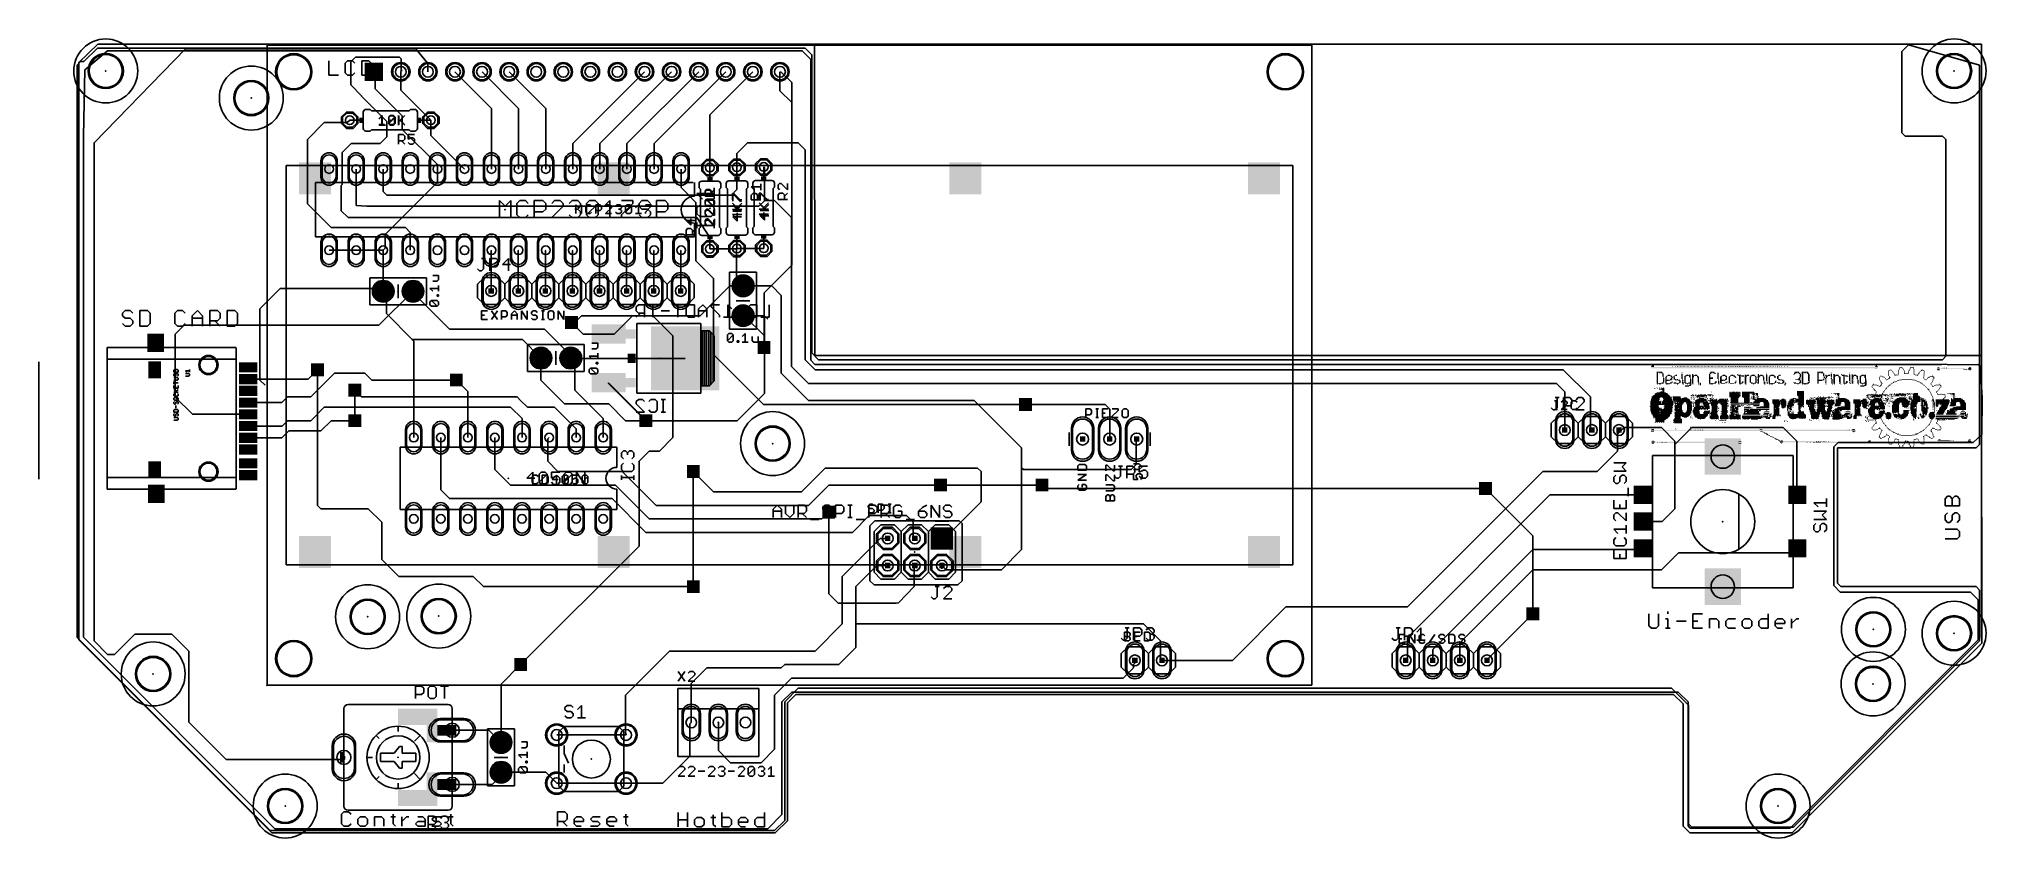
# Model space of a CAD drawing. Extents: x 103 to 286, y -140 to -65.
import ezdxf

# ---------------------------------------------------------------- set-up
doc = ezdxf.new("R2010")
doc.units = 0
for name, color, linetype in [('1', 82, 'CONTINUOUS'), ('16', 175, 'CONTINUOUS'), ('17', 2, 'CONTINUOUS'), ('18', 2, 'CONTINUOUS'), ('19', 53, 'CONTINUOUS'), ('20', 7, 'CONTINUOUS'), ('21', 253, 'CONTINUOUS'), ('22', 253, 'CONTINUOUS'), ('23', 7, 'CONTINUOUS'), ('24', 7, 'CONTINUOUS'), ('25', 253, 'CONTINUOUS'), ('26', 253, 'CONTINUOUS'), ('27', 253, 'CONTINUOUS'), ('28', 253, 'CONTINUOUS'), ('29', 253, 'CONTINUOUS'), ('30', 253, 'CONTINUOUS'), ('31', 253, 'CONTINUOUS'), ('32', 253, 'CONTINUOUS'), ('39', 22, 'CONTINUOUS'), ('40', 175, 'CONTINUOUS'), ('44', 253, 'CONTINUOUS'), ('51', 253, 'CONTINUOUS'), ('52', 253, 'CONTINUOUS')]:
    doc.layers.add(name, color=color, linetype=linetype)

# ---------------------------------------------------------------- blocks, each defined once
blk = doc.blocks.new('RECT')
blk.add_solid([(-0.5, -0.5), (0.5, -0.5), (-0.5, 0.5), (0.5, 0.5)])
blk = doc.blocks.new('ROUNDP')
blk.add_circle((0, 0), 0.5)
blk = doc.blocks.new('LONGP100')
blk.add_lwpolyline([(-0.5, -0.5), (0.5, -0.5, 1), (0.5, 0.5), (-0.5, 0.5, 1)], format="xyb", close=True)
blk = doc.blocks.new('SQUAREP')
blk.add_solid([(-0.5, -0.5), (0.5, -0.5), (-0.5, 0.5), (0.5, 0.5)])
blk = doc.blocks.new('OCTAGONP')
blk.add_lwpolyline([(-0.5, -0.2071), (-0.5, 0.2071), (-0.2071, 0.5), (0.2071, 0.5), (0.5, 0.2071), (0.5, -0.2071), (0.2071, -0.5), (-0.2071, -0.5)], close=True)
blk = doc.blocks.new('SQUAREV')
blk.add_solid([(-0.5, -0.5), (0.5, -0.5), (-0.5, 0.5), (0.5, 0.5)])

msp = doc.modelspace()

# ---------------------------------------------------------------- linework, layer by layer
at = {"layer": '1'}
for p, q in [((107.7112, -68.0872), (109.8245, -66.3042)), ((109.8245, -66.3042), (175.006, -66.3042)), ((175.006, -66.3042), (175.7985, -67.0966)), ((175.7985, -67.0966), (175.7985, -95.2957)), ((107.5792, -74.295), (107.7112, -68.0872)), ((174.0217, -69.2785), (172.974, -68.2308)), ((174.0217, -86.3918), (174.0217, -69.2785)), ((107.5792, -74.4271), (107.5792, -74.295)), ((107.5792, -74.8233), (107.5792, -74.4271)), ((107.5792, -75.946), (107.5792, -74.8233)), ((107.5792, -121.2494), (107.5792, -75.946)), ((140.7795, -77.3748), (140.7795, -78.613)), ((163.6471, -77.3824), (163.6395, -77.3748)), ((163.6471, -79.1159), (163.6471, -77.3824)), ((140.7795, -78.613), (135.89, -83.5025)), ((165.034, -80.5028), (163.6471, -79.1159)), ((165.034, -85.9841), (165.034, -80.5028)), ((135.89, -83.5025), (135.89, -84.8043)), ((135.89, -84.8043), (135.6995, -84.9948)), ((166.685, -87.6351), (165.034, -85.9841)), ((166.685, -94.7674), (166.685, -87.6351)), ((171.4183, -88.9952), (174.0217, -86.3918)), ((124.1425, -90.4875), (126.0475, -88.5825)), ((126.0475, -88.5825), (135.4455, -88.5825)), ((135.3033, -92.0267), (138.4935, -88.8365)), ((135.4455, -88.5825), (135.6995, -88.8365)), ((171.4183, -94.107), (171.4183, -88.9952)), ((124.1425, -97.155), (124.1425, -90.4875)), ((153.67, -91.7575), (154.305, -91.1225)), ((154.305, -91.1225), (160.9725, -91.1225)), ((160.9725, -91.1225), (162.8775, -93.0275)), ((116.1974, -92.8522), (117.0229, -92.0267)), ((116.1974, -98.7628), (116.1974, -92.8522)), ((117.0229, -92.0267), (135.3033, -92.0267)), ((153.3525, -91.7575), (153.67, -91.7575)), ((162.8775, -93.0275), (162.8775, -102.5525)), ((171.3738, -99.4562), (166.685, -94.7674)), ((128.6735, -97.069), (129.54, -96.2025)), ((131.1275, -96.52), (128.905, -98.7425)), ((129.1935, -96.549), (129.54, -96.2025)), ((133.985, -96.52), (131.1275, -96.52)), ((134.62, -97.155), (133.985, -96.52)), ((150.495, -97.155), (150.495, -95.0913)), ((175.7985, -95.2957), (176.1947, -95.692)), ((176.1947, -95.692), (281.8587, -95.692)), ((281.8587, -95.692), (282.255, -95.6589)), ((282.255, -95.6589), (282.5191, -95.725)), ((282.5191, -95.725), (285.2598, -95.692)), ((285.2598, -95.692), (285.4909, -95.824)), ((285.4909, -95.824), (285.656, -98.7958)), ((123.0348, -97.069), (128.6735, -97.069)), ((124.6365, -97.649), (124.1425, -97.155)), ((133.6675, -98.7425), (133.0325, -98.1075)), ((142.5575, -97.155), (134.62, -97.155)), ((152.7175, -99.3775), (150.495, -97.155)), ((117.8036, -100.369), (116.1974, -98.7628)), ((123.0348, -100.369), (117.8036, -100.369)), ((123.0348, -99.269), (126.1985, -99.269)), ((126.1985, -99.269), (126.725, -98.7425)), ((128.905, -98.7425), (126.725, -98.7425)), ((130.175, -99.695), (128.905, -100.965)), ((147.6375, -99.695), (130.175, -99.695)), ((148.2725, -98.7425), (133.6675, -98.7425)), ((148.717, -100.7745), (147.6375, -99.695)), ((148.59, -99.06), (148.2725, -98.7425)), ((149.225, -99.695), (148.59, -99.06)), ((151.765, -99.695), (149.225, -99.695)), ((153.797, -101.727), (151.765, -99.695)), ((156.845, -99.3775), (152.7175, -99.3775)), ((158.4325, -100.965), (156.845, -99.3775)), ((195.9407, -99.4562), (171.3738, -99.4562)), ((285.656, -98.7958), (285.623, -102.2629)), ((123.0348, -101.469), (126.2305, -101.469)), ((126.1985, -102.569), (126.85, -101.9175)), ((126.2305, -101.469), (126.7345, -100.965)), ((128.905, -100.965), (126.7345, -100.965)), ((129.8575, -101.9175), (126.85, -101.9175)), ((130.81, -100.965), (129.8575, -101.9175)), ((133.0325, -100.965), (130.81, -100.965)), ((148.717, -102.5525), (148.717, -100.7745)), ((153.797, -102.5525), (153.797, -101.727)), ((160.3375, -100.965), (158.4325, -100.965)), ((285.623, -102.2629), (285.2268, -102.6262)), ((123.0348, -102.569), (126.1985, -102.569)), ((160.655, -103.8225), (159.7025, -104.775)), ((161.6075, -103.8225), (160.655, -103.8225)), ((162.8775, -102.5525), (161.6075, -103.8225)), ((272.1508, -103.0224), (271.7546, -103.4186)), ((271.7546, -103.4186), (271.7546, -116.4285)), ((284.8305, -103.0224), (272.1508, -103.0224)), ((285.2268, -102.6262), (284.8305, -103.0224)), ((159.7025, -104.775), (159.7025, -112.7125)), ((164.7825, -105.7275), (164.7825, -116.5225)), ((197.485, -106.9975), (187.96, -106.9975)), ((243.5225, -111.76), (239.0775, -107.315)), ((177.4825, -109.5375), (177.4825, -112.7125)), ((159.7025, -112.7125), (148.59, -123.825)), ((177.4825, -112.7125), (177.4825, -113.952)), ((243.5225, -119.0625), (243.5225, -111.76)), ((177.4825, -113.952), (177.4825, -117.188)), ((185.486, -114.747), (185.5597, -114.5413)), ((185.486, -116.5225), (185.486, -114.747)), ((184.0306, -118.044), (185.486, -116.5225)), ((271.7546, -116.4285), (272.349, -117.0229)), ((177.4825, -117.188), (178.374, -118.0795)), ((178.374, -118.0795), (183.802, -118.0795)), ((183.802, -118.0795), (184.0306, -118.044)), ((272.349, -117.0229), (284.5664, -117.0229)), ((284.5664, -117.0229), (285.2928, -117.7493)), ((285.2928, -117.7493), (285.2928, -121.5136)), ((125.542, -139.2123), (107.5792, -121.2494)), ((285.2928, -121.5136), (267.6601, -139.1463)), ((174.0154, -126.4006), (173.0908, -127.3251)), ((173.0908, -127.3251), (173.0908, -137.8915)), ((257.1598, -126.4006), (174.0154, -126.4006)), ((258.0843, -127.3251), (257.1598, -126.4006)), ((258.0843, -138.9482), (258.0843, -127.3251)), ((173.0908, -137.8915), (171.77, -139.2123)), ((171.77, -139.2123), (125.542, -139.2123)), ((258.2824, -139.1463), (258.0843, -138.9482)), ((267.6601, -139.1463), (258.2824, -139.1463))]:
    msp.add_line(p, q, dxfattribs=at)
at = {"layer": '16'}
for p, q in [((278.13, -66.3575), (278.765, -65.7225)), ((278.765, -65.7225), (285.4325, -67.6275)), ((106.9975, -67.6275), (107.315, -67.31)), ((107.315, -67.31), (107.6325, -67.31)), ((107.6325, -67.31), (108.9025, -66.04)), ((117.1575, -66.1035), (108.585, -74.93)), ((108.9025, -66.04), (175.26, -66.04)), ((138.7475, -66.1035), (117.1575, -66.1035)), ((132.6515, -67.3418), (133.096, -66.8972)), ((132.6515, -69.5007), (132.6515, -67.3418)), ((133.096, -66.8972), (137.2235, -66.8972)), ((137.2235, -66.8972), (137.3822, -67.056)), ((137.3822, -67.056), (137.3822, -68.0403)), ((139.8893, -67.4993), (138.7475, -66.1035)), ((139.8893, -68.2618), (139.8893, -67.4993)), ((175.26, -66.04), (175.895, -66.675)), ((175.895, -66.675), (175.895, -94.615)), ((278.13, -73.9775), (278.13, -66.3575)), ((106.9975, -121.285), (106.9975, -67.6275)), ((134.9375, -68.39), (134.8093, -68.2618)), ((134.9375, -69.85), (134.9375, -68.39)), ((137.3822, -68.1355), (137.3187, -68.199)), ((137.3493, -68.2295), (137.3187, -68.199)), ((137.3493, -68.2618), (137.3493, -68.2295)), ((137.3493, -68.2618), (137.3493, -69.9758)), ((137.3822, -68.0403), (137.4775, -68.1355)), ((137.4775, -68.1355), (137.3822, -68.1355)), ((145.8595, -71.692), (142.4292, -68.2618)), ((148.3995, -71.692), (144.9693, -68.2618)), ((150.9395, -71.692), (147.5093, -68.2618)), ((153.4795, -74.9915), (160.2092, -68.2618)), ((156.0195, -74.9915), (162.7493, -68.2618)), ((158.5595, -74.9915), (165.2893, -68.2618)), ((161.0995, -74.9915), (167.8293, -68.2618)), ((166.3383, -72.2927), (170.3693, -68.2618)), ((172.9093, -68.2618), (172.9093, -70.0393)), ((285.4325, -67.6275), (285.4325, -103.1875)), ((133.6675, -70.5168), (132.6515, -69.5007)), ((133.6675, -70.5485), (133.6675, -70.5168)), ((136.0488, -72.9297), (133.6675, -70.5485)), ((137.4775, -72.39), (134.9375, -69.85)), ((137.3493, -69.9758), (140.1763, -72.8028)), ((172.9093, -70.0393), (173.99, -71.12)), ((128.5875, -74.6125), (130.175, -73.025)), ((130.175, -73.025), (132.334, -73.025)), ((132.334, -73.025), (132.5563, -72.8028)), ((136.0488, -74.3585), (136.0488, -72.9297)), ((137.4775, -73.66), (137.4775, -72.39)), ((140.1763, -72.8028), (140.1763, -74.2315)), ((145.8595, -77.3748), (145.8595, -71.692)), ((148.3995, -77.3748), (148.3995, -71.692)), ((150.9395, -77.3748), (150.9395, -71.692)), ((166.3383, -77.2478), (166.3383, -72.2927)), ((128.5875, -80.645), (128.5875, -74.6125)), ((135.4137, -74.9935), (136.0488, -74.3585)), ((140.7795, -76.962), (137.4775, -73.66)), ((140.1763, -74.2315), (143.3195, -77.3748)), ((278.4475, -74.295), (278.13, -73.9775)), ((281.94, -74.295), (278.4475, -74.295)), ((282.2575, -74.6125), (281.94, -74.295)), ((282.2575, -94.9325), (282.2575, -74.6125)), ((108.585, -74.93), (108.585, -121.6025)), ((131.8578, -75.819), (132.6833, -74.9935)), ((131.8578, -78.8353), (131.8578, -75.819)), ((132.6833, -74.9935), (135.4137, -74.9935)), ((153.4795, -77.3748), (153.4795, -74.9915)), ((156.0195, -77.3748), (156.0195, -74.9915)), ((158.5595, -77.3748), (158.5595, -74.9915)), ((161.0995, -77.3748), (161.0995, -74.9915)), ((168.8783, -75.9143), (169.8625, -74.93)), ((168.8783, -79.3115), (168.8783, -75.9143)), ((169.8625, -74.93), (174.625, -74.93)), ((174.625, -74.93), (175.26, -75.565)), ((175.26, -75.565), (175.26, -95.25)), ((133.1595, -77.3748), (133.1595, -80.8038)), ((135.6995, -77.3748), (135.6995, -79.4703)), ((140.7795, -77.3748), (140.7795, -76.962)), ((168.8783, -79.3115), (168.8783, -77.216)), ((171.45, -77.2478), (171.3865, -77.1843)), ((171.45, -80.3593), (171.45, -77.2478)), ((131.7625, -78.9305), (131.8578, -78.8353)), ((131.7625, -81.28), (131.7625, -78.9305)), ((135.6995, -79.4703), (136.0488, -79.8195)), ((136.0488, -79.8195), (168.3702, -79.8195)), ((168.3702, -79.8195), (168.8783, -79.3115)), ((171.4818, -80.3275), (171.45, -80.3593)), ((172.4025, -80.3275), (171.4818, -80.3275)), ((173.99, -81.915), (172.4025, -80.3275)), ((130.81, -82.8675), (128.5875, -80.645)), ((132.3975, -81.915), (131.7625, -81.28)), ((143.1925, -81.915), (132.3975, -81.915)), ((133.1595, -80.8038), (134.1755, -80.8672)), ((134.1755, -80.8672), (170.942, -80.8672)), ((165.1, -81.915), (143.1925, -81.915)), ((166.3383, -83.7883), (165.1, -81.915)), ((170.942, -80.8672), (171.45, -80.3593)), ((173.99, -95.885), (173.99, -81.915)), ((137.795, -82.8675), (130.81, -82.8675)), ((138.2395, -83.312), (137.795, -82.8675)), ((138.2395, -84.9948), (138.2395, -83.312)), ((166.3383, -84.8678), (166.3383, -83.7883)), ((133.1595, -84.9948), (130.6195, -84.9948)), ((133.1595, -84.9948), (135.6995, -84.9948)), ((135.6995, -84.9948), (135.6995, -88.8365)), ((145.8278, -85.0265), (145.8595, -84.9948)), ((145.8278, -88.8047), (145.8278, -85.0265)), ((148.3678, -85.0265), (148.3995, -84.9948)), ((148.3678, -88.8047), (148.3678, -85.0265)), ((150.9078, -85.0265), (150.9395, -84.9948)), ((150.9078, -88.8047), (150.9078, -85.0265)), ((153.4478, -85.0265), (153.4795, -84.9948)), ((153.4478, -88.8047), (153.4478, -85.0265)), ((155.9878, -85.0265), (156.0195, -84.9948)), ((155.9878, -88.8047), (155.9878, -85.0265)), ((158.5277, -85.0265), (158.5595, -84.9948)), ((158.5277, -88.8047), (158.5277, -85.0265)), ((161.0678, -85.0265), (161.0995, -84.9948)), ((161.0678, -88.8047), (161.0678, -85.0265)), ((163.6078, -85.0265), (163.6395, -84.9948)), ((163.6078, -88.8047), (163.6078, -85.0265)), ((166.3383, -84.8678), (168.8465, -84.8678)), ((168.8465, -84.8678), (168.8783, -84.836)), ((168.8465, -84.8678), (168.8465, -87.7253)), ((168.8783, -84.836), (171.3547, -84.836)), ((171.3547, -84.836), (171.3865, -84.8043)), ((136.017, -89.154), (135.6995, -88.8365)), ((136.017, -89.154), (136.017, -90.932)), ((141.9225, -92.3925), (138.43, -88.9)), ((168.2115, -88.3285), (166.37, -90.17)), ((169.4497, -88.3285), (168.2115, -88.3285)), ((168.8465, -87.7253), (169.4497, -88.3285)), ((169.4497, -88.3285), (172.1485, -88.3285)), ((172.1485, -88.3285), (173.0375, -89.2175)), ((173.0375, -89.2175), (173.0375, -96.52)), ((136.017, -90.932), (138.43, -93.345)), ((157.347, -92.843), (159.0675, -91.1225)), ((159.0675, -91.1225), (165.4175, -91.1225)), ((165.4175, -91.1225), (166.37, -90.17)), ((169.4497, -91.1225), (171.45, -91.1225)), ((169.4497, -91.1225), (169.545, -91.1225)), ((169.545, -91.1225), (171.45, -93.0275)), ((171.45, -91.1225), (171.7675, -91.44)), ((171.45, -91.1225), (171.45, -94.0753)), ((150.8125, -92.3925), (141.9225, -92.3925)), ((153.289, -94.869), (150.8125, -92.3925)), ((154.438, -92.843), (153.3525, -91.7575)), ((156.8393, -92.843), (154.438, -92.843)), ((156.8393, -92.843), (157.347, -92.843)), ((171.45, -93.0275), (171.45, -98.425)), ((138.557, -93.472), (138.43, -93.345)), ((138.43, -93.345), (148.7488, -93.345)), ((138.557, -102.5525), (138.557, -93.472)), ((148.7488, -93.345), (150.495, -95.0913)), ((153.289, -95.0913), (153.289, -94.869)), ((171.45, -94.0753), (171.4183, -94.107)), ((175.895, -94.615), (176.53, -95.25)), ((281.94, -95.25), (282.2575, -94.9325)), ((129.54, -96.2025), (129.54, -108.9025)), ((153.3208, -95.123), (153.289, -95.0913)), ((153.67, -95.4723), (153.289, -95.0913)), ((164.0192, -95.123), (153.3208, -95.123)), ((153.67, -98.1075), (153.67, -95.4723)), ((173.0375, -96.52), (175.5775, -99.06)), ((174.3075, -96.2025), (173.99, -95.885)), ((175.5775, -97.4725), (174.3075, -96.2025)), ((175.26, -95.25), (176.2125, -96.2025)), ((176.2125, -96.2025), (246.38, -96.2025)), ((176.53, -95.25), (281.94, -95.25)), ((246.38, -96.2025), (248.92, -98.7425)), ((133.0325, -98.1075), (133.0325, -100.965)), ((143.637, -98.2345), (142.5575, -97.155)), ((143.637, -102.5525), (143.637, -98.2345)), ((156.337, -100.7745), (153.67, -98.1075)), ((160.4013, -100.965), (156.8393, -97.403)), ((156.8393, -97.403), (156.8393, -97.4668)), ((156.8393, -97.4668), (160.3375, -100.965)), ((171.45, -98.425), (168.91, -100.965)), ((245.745, -97.4725), (175.5775, -97.4725)), ((246.5197, -98.2472), (245.745, -97.4725)), ((246.5197, -101.8413), (246.5197, -98.2472)), ((175.5775, -99.06), (191.135, -99.06)), ((191.135, -99.06), (195.58, -103.505)), ((203.4032, -99.4562), (195.9407, -99.4562)), ((203.835, -99.888), (203.4032, -99.4562)), ((203.835, -102.6922), (203.835, -99.888)), ((248.92, -98.7425), (248.92, -101.7016)), ((156.337, -102.5525), (156.337, -100.7745)), ((168.91, -100.965), (160.4013, -100.965)), ((248.92, -101.7016), (249.0597, -101.8413)), ((251.46, -101.9175), (251.7775, -101.6)), ((251.46, -101.981), (251.5997, -101.8413)), ((251.7775, -101.9175), (251.46, -102.235)), ((251.46, -102.235), (251.46, -101.9175)), ((251.46, -103.8225), (251.46, -101.981)), ((252.095, -101.6), (251.7775, -101.9175)), ((255.5875, -101.6), (252.095, -101.6)), ((256.8575, -102.87), (255.5875, -101.6)), ((256.8575, -103.1875), (258.445, -101.6)), ((258.445, -101.6), (267.0175, -101.6)), ((267.0175, -101.6), (268.2875, -102.87)), ((141.097, -102.5525), (141.097, -107.442)), ((146.177, -102.5525), (146.177, -105.537)), ((151.13, -102.6795), (151.257, -102.5525)), ((151.13, -104.775), (151.13, -102.6795)), ((195.58, -103.505), (195.58, -113.03)), ((195.58, -103.505), (195.58, -105.3694)), ((206.309, -102.7582), (206.375, -102.6922)), ((206.309, -105.0696), (206.309, -102.7582)), ((249.555, -105.7275), (251.46, -103.8225)), ((256.8575, -109.22), (256.8575, -102.87)), ((256.8575, -109.22), (256.8575, -103.1875)), ((268.2875, -102.87), (268.2875, -107.8798)), ((285.115, -103.505), (272.0975, -103.505)), ((272.0975, -103.505), (272.0975, -116.205)), ((285.4325, -103.1875), (285.115, -103.505)), ((146.177, -105.537), (147.6375, -106.9975)), ((152.0825, -105.7275), (151.13, -104.775)), ((158.115, -105.7275), (152.0825, -105.7275)), ((161.29, -108.9025), (158.115, -105.7275)), ((166.6875, -107.6325), (164.7825, -105.7275)), ((177.165, -105.41), (174.9425, -107.6325)), ((191.4525, -105.41), (177.165, -105.41)), ((191.77, -105.7275), (191.4525, -105.41)), ((191.77, -108.585), (191.77, -105.7275)), ((195.58, -105.3694), (195.7426, -105.5319)), ((195.7426, -105.5319), (205.8467, -105.5319)), ((205.8467, -105.5319), (206.309, -105.0696)), ((231.775, -118.4275), (244.475, -105.7275)), ((244.475, -105.7275), (249.555, -105.7275)), ((141.097, -107.442), (141.9225, -108.2675)), ((147.6375, -106.9975), (157.48, -106.9975)), ((157.48, -106.9975), (160.655, -110.1725)), ((174.9425, -107.6325), (166.6875, -107.6325)), ((177.4825, -106.9975), (175.5775, -108.9025)), ((187.96, -106.9975), (177.4825, -106.9975)), ((197.8025, -107.315), (197.485, -106.9975)), ((239.0775, -107.315), (197.8025, -107.315)), ((129.54, -108.9025), (129.8575, -109.22)), ((133.6675, -109.22), (129.8575, -109.22)), ((134.3025, -109.22), (133.6675, -109.22)), ((135.5725, -110.49), (134.3025, -109.22)), ((141.9225, -108.2675), (157.1625, -108.2675)), ((157.1625, -108.2675), (160.3375, -111.4425)), ((175.5775, -108.9025), (161.29, -108.9025)), ((176.8475, -110.1725), (177.4825, -109.5375)), ((188.3537, -112.0013), (191.77, -108.585)), ((245.1335, -107.9265), (231.775, -121.285)), ((253.8343, -107.9265), (245.1335, -107.9265)), ((255.651, -110.4265), (256.8575, -109.22)), ((268.2875, -107.8798), (268.3342, -107.9265)), ((135.5725, -113.9825), (135.5725, -110.49)), ((160.655, -110.1725), (176.8475, -110.1725)), ((179.705, -111.4425), (181.2925, -109.855)), ((181.2925, -109.855), (184.785, -109.855)), ((184.785, -109.855), (185.42, -110.49)), ((185.42, -110.49), (185.42, -111.8616)), ((253.8343, -110.4265), (255.651, -110.4265)), ((160.3375, -111.4425), (179.705, -111.4425)), ((182.3212, -112.0013), (178.7525, -115.57)), ((183.0197, -112.0013), (182.3212, -112.0013)), ((185.42, -111.8616), (185.5597, -112.0013)), ((188.0997, -112.0013), (188.3537, -112.0013)), ((195.58, -113.03), (193.675, -114.935)), ((234.1372, -122.4153), (243.5225, -113.03)), ((243.5225, -113.03), (253.7308, -113.03)), ((253.7308, -113.03), (253.8343, -112.9265)), ((267.9133, -113.3475), (268.3342, -112.9265)), ((137.16, -115.57), (135.5725, -113.9825)), ((182.0037, -114.5413), (180.0225, -116.5225)), ((183.0197, -114.5413), (182.0037, -114.5413)), ((188.0997, -114.5413), (188.0997, -114.8588)), ((188.4934, -114.935), (188.0997, -114.5413)), ((193.675, -114.935), (188.4934, -114.935)), ((236.6772, -121.7803), (243.5225, -114.935)), ((243.5225, -114.935), (255.5875, -114.935)), ((255.5875, -114.935), (257.175, -113.3475)), ((257.175, -113.3475), (267.9133, -113.3475)), ((144.145, -115.57), (137.16, -115.57)), ((145.0975, -116.5225), (144.145, -115.57)), ((164.7825, -116.5225), (145.0975, -116.5225)), ((178.7525, -115.57), (178.7525, -120.015)), ((180.0225, -116.5225), (180.0225, -120.015)), ((272.0975, -116.205), (272.415, -116.5225)), ((272.415, -116.5225), (285.115, -116.5225)), ((285.115, -116.5225), (285.4325, -116.84)), ((285.4325, -116.84), (285.4325, -121.6025)), ((215.3412, -123.4313), (220.345, -118.4275)), ((220.345, -118.4275), (231.775, -118.4275)), ((178.7525, -120.015), (176.2125, -122.555)), ((180.0225, -120.015), (207.01, -120.015)), ((180.0225, -122.2375), (180.0225, -120.015)), ((207.01, -120.015), (208.5975, -121.6025)), ((239.2172, -123.3678), (243.5225, -119.0625)), ((125.095, -139.3825), (106.9975, -121.285)), ((108.585, -121.6025), (109.855, -122.8725)), ((110.49, -122.8725), (112.395, -120.9675)), ((112.395, -120.9675), (115.8875, -120.9675)), ((115.8875, -120.9675), (117.475, -122.555)), ((178.435, -123.825), (180.0225, -122.2375)), ((208.5975, -121.6025), (208.5975, -123.19)), ((231.775, -121.285), (231.775, -123.2535)), ((236.6772, -123.4313), (236.6772, -121.7803)), ((285.4325, -121.6025), (267.97, -139.065)), ((109.855, -122.8725), (110.49, -122.8725)), ((117.475, -122.555), (117.475, -129.2225)), ((146.7485, -125.6665), (148.59, -123.825)), ((148.59, -123.825), (148.9075, -123.5075)), ((162.56, -122.555), (158.4325, -126.6825)), ((176.2125, -122.555), (162.56, -122.555)), ((164.592, -125.603), (166.0525, -124.1425)), ((166.0525, -124.1425), (173.0375, -124.1425)), ((173.0375, -124.1425), (173.355, -123.825)), ((173.355, -123.825), (178.435, -123.825)), ((205.105, -125.095), (206.0575, -124.1425)), ((206.0575, -123.825), (206.375, -123.5075)), ((206.375, -123.5075), (206.0575, -123.5075)), ((206.0575, -124.1425), (206.0575, -123.825)), ((208.7372, -123.4313), (215.3412, -123.4313)), ((231.775, -123.2535), (231.5972, -123.4313)), ((234.1372, -123.4313), (234.1372, -122.4153)), ((239.2172, -123.4313), (239.2172, -123.3678)), ((146.7485, -131.1275), (146.7485, -125.6665)), ((164.592, -129.2543), (164.592, -125.603)), ((172.4025, -126.6825), (173.99, -125.095)), ((173.99, -125.095), (205.105, -125.095)), ((158.4325, -126.6825), (158.4325, -130.175)), ((172.4025, -131.7625), (172.4025, -126.6825)), ((174.625, -126.0475), (173.355, -127.3175)), ((173.355, -127.3175), (173.355, -138.43)), ((256.54, -126.0475), (174.625, -126.0475)), ((258.1275, -127.635), (256.54, -126.0475)), ((258.1275, -138.7475), (258.1275, -127.635)), ((117.475, -129.2225), (120.9675, -132.715)), ((164.465, -129.3812), (164.592, -129.2543)), ((164.465, -132.3975), (164.465, -129.3812)), ((167.132, -129.2543), (167.132, -131.8895)), ((142.1765, -129.9845), (145.6055, -129.9845)), ((145.6055, -129.9845), (146.7485, -131.1275)), ((151.9745, -130.4227), (158.477, -130.4227)), ((120.9675, -132.715), (132.08, -132.715)), ((132.08, -132.715), (132.08, -132.3975)), ((132.08, -132.3975), (132.08, -132.715)), ((161.9187, -134.9438), (164.465, -132.3975)), ((167.132, -131.8895), (168.275, -133.0325)), ((168.275, -133.0325), (171.1325, -133.0325)), ((171.1325, -133.0325), (172.4025, -131.7625)), ((142.1765, -135.0645), (145.923, -135.0645)), ((145.923, -135.0645), (147.0025, -133.985)), ((146.7485, -133.9215), (150.9522, -133.9215)), ((150.9522, -133.9215), (151.9745, -134.9438)), ((151.9745, -134.9438), (158.477, -134.9438)), ((158.477, -134.9438), (161.9187, -134.9438)), ((173.355, -138.43), (172.4025, -139.3825)), ((258.445, -139.065), (258.1275, -138.7475)), ((172.4025, -139.3825), (125.095, -139.3825)), ((267.97, -139.065), (258.445, -139.065))]:
    msp.add_line(p, q, dxfattribs=at)
at = {"layer": '19'}
for p, q in [((138.4935, -88.8365), (138.43, -88.9)), ((206.0575, -123.5075), (206.1972, -123.4313)), ((158.477, -130.4227), (158.4325, -130.175)), ((132.08, -132.3975), (132.0165, -132.5245))]:
    msp.add_line(p, q, dxfattribs=at)
at = {"layer": '20'}
for p, q in [((107.1562, -67.4053), (108.9343, -65.659)), ((108.6168, -65.9765), (108.9343, -65.659)), ((108.9343, -65.659), (128.8098, -65.659)), ((128.8098, -65.659), (174.0535, -65.659)), ((174.0535, -65.659), (174.7012, -65.659)), ((174.7012, -65.659), (285.5976, -65.659)), ((176.1363, -65.6336), (176.1808, -94.869)), ((285.5976, -65.659), (285.5976, -121.285)), ((107.1562, -121.5072), (107.1562, -67.4053)), ((176.1808, -94.869), (281.6542, -94.869)), ((281.0002, -94.8665), (285.59, -94.8665)), ((285.59, -94.8665), (285.59, -94.8995)), ((285.5595, -103.632), (285.5913, -103.6003)), ((285.623, -116.4666), (285.59, -103.4999)), ((285.6014, -115.9383), (285.623, -116.4666)), ((285.623, -116.5543), (285.6014, -115.9383)), ((285.623, -121.8565), (285.623, -116.5543)), ((125.2538, -139.6047), (107.1562, -121.5072)), ((285.5913, -121.8565), (267.843, -139.6047)), ((174.4027, -126.619), (173.609, -127.4128)), ((173.609, -127.4128), (173.609, -138.4617)), ((256.7305, -126.619), (174.4027, -126.619)), ((257.6195, -127.508), (256.7305, -126.619)), ((257.6195, -138.9698), (257.6195, -127.508)), ((173.609, -138.4617), (172.466, -139.6047)), ((172.466, -139.6047), (125.2538, -139.6047)), ((258.2545, -139.6047), (257.6195, -138.9698)), ((267.843, -139.6047), (258.2545, -139.6047))]:
    msp.add_line(p, q, dxfattribs=at)
for centre, radius in [((109.6772, -68.1863), 1.55), ((127.3093, -68.2618), 1.6), ((220.3093, -68.2618), 1.6), ((283.0322, -68.1863), 1.55), ((123.3297, -70.7263), 1.55), ((119.3098, -95.744), 0.8), ((172.2247, -103.1113), 1.55), ((119.3098, -105.744), 0.8), ((134.239, -119.3483), 1.55), ((140.9065, -119.2848), 1.55), ((275.463, -120.523), 1.55), ((283.0322, -120.8913), 1.55), ((127.3093, -123.2618), 1.6), ((220.3093, -123.2618), 1.6), ((114.1222, -124.7013), 1.55), ((275.4313, -125.6348), 1.55), ((126.5047, -137.0838), 1.55), ((266.5222, -137.0838), 1.55)]:
    msp.add_circle(centre, radius, dxfattribs=at)
at = {"layer": '21'}
for p, q in [((124.8093, -125.7618), (124.8093, -65.7618)), ((124.8093, -65.7618), (222.8093, -65.7618)), ((130.5941, -67.2352), (130.5941, -68.5825)), ((132.3623, -67.2352), (132.1377, -67.4597)), ((132.1377, -67.4597), (132.1377, -68.358)), ((132.8114, -67.2352), (132.3623, -67.2352)), ((133.0359, -67.4597), (132.8114, -67.2352)), ((133.6813, -67.2352), (133.6813, -68.5825)), ((134.355, -67.2352), (133.6813, -67.2352)), ((134.5796, -67.4597), (134.355, -67.2352)), ((134.5796, -68.358), (134.5796, -67.4597)), ((222.8093, -65.7618), (222.8093, -125.7618)), ((130.5941, -68.5825), (131.4923, -68.5825)), ((132.1377, -68.358), (132.3623, -68.5825)), ((132.3623, -68.5825), (132.8114, -68.5825)), ((132.8114, -68.5825), (133.0359, -68.358)), ((133.6813, -68.5825), (134.355, -68.5825)), ((134.355, -68.5825), (134.5796, -68.358)), ((133.8263, -72.0408), (133.8263, -73.5648)), ((134.0803, -71.7867), (134.4613, -71.7867)), ((134.5883, -71.9138), (134.4613, -71.7867)), ((134.5883, -71.9138), (138.1442, -71.9138)), ((135.2855, -72.6605), (135.5566, -72.3893)), ((135.5566, -72.3893), (135.5566, -73.2028)), ((136.221, -72.5249), (136.3566, -72.3893)), ((136.221, -73.0672), (136.221, -72.5249)), ((136.221, -73.0672), (136.7633, -72.5249)), ((136.3566, -72.3893), (136.6277, -72.3893)), ((136.6277, -72.3893), (136.7633, -72.5249)), ((136.7633, -72.5249), (136.7633, -73.0672)), ((137.1565, -72.3893), (137.1565, -73.2028)), ((137.1565, -72.9316), (137.6988, -72.3893)), ((137.2921, -72.7961), (137.6988, -73.2028)), ((138.1442, -71.9138), (138.2713, -71.7867)), ((138.6523, -71.7867), (138.2713, -71.7867)), ((138.9062, -72.0408), (138.9062, -73.5648)), ((134.0803, -73.8188), (134.4613, -73.8188)), ((134.5883, -73.6917), (134.4613, -73.8188)), ((134.5883, -73.6917), (138.1442, -73.6917)), ((135.2855, -73.2028), (135.8278, -73.2028)), ((136.3566, -73.2028), (136.221, -73.0672)), ((136.6277, -73.2028), (136.3566, -73.2028)), ((136.7633, -73.0672), (136.6277, -73.2028)), ((138.1442, -73.6917), (138.2713, -73.8188)), ((138.6523, -73.8188), (138.2713, -73.8188)), ((126.6093, -114.4618), (126.6093, -77.0618)), ((126.6093, -77.0618), (221.0093, -77.0618)), ((167.1003, -78.5178), (165.5763, -78.5178)), ((168.1163, -78.486), (169.6403, -78.486)), ((170.6245, -78.4543), (172.1485, -78.4543)), ((221.0093, -77.0618), (221.0093, -114.4618)), ((129.3495, -78.6448), (129.3495, -83.7248)), ((164.7825, -78.6448), (129.3495, -78.6448)), ((164.9095, -79.9147), (164.9095, -78.6448)), ((165.3222, -78.7717), (165.3222, -79.1527)), ((165.4493, -79.2798), (165.3222, -79.1527)), ((165.4493, -79.2798), (165.4493, -82.8358)), ((165.9019, -79.4993), (166.0375, -79.3637)), ((165.9019, -79.906), (165.9019, -79.4993)), ((166.7154, -79.906), (165.9019, -79.906)), ((165.9019, -80.4348), (166.0375, -80.2992)), ((166.0375, -79.3637), (166.3087, -79.3637)), ((166.0375, -80.2992), (166.5799, -80.2992)), ((166.5799, -80.8415), (166.0375, -80.2992)), ((166.3087, -79.3637), (166.4443, -79.4993)), ((166.4443, -79.6348), (166.7154, -79.3637)), ((166.4443, -79.4993), (166.4443, -79.906)), ((166.5799, -80.2992), (166.7154, -80.4348)), ((167.2272, -79.2798), (167.3543, -79.1527)), ((167.2272, -79.2798), (167.2272, -82.8358)), ((167.3543, -78.7717), (167.3543, -79.1527)), ((167.8623, -78.74), (167.8623, -79.121)), ((167.9892, -79.248), (167.8623, -79.121)), ((167.9892, -82.804), (167.9892, -79.248)), ((168.4775, -80.3792), (168.4775, -79.8369)), ((168.4775, -79.8369), (168.6131, -79.8369)), ((168.6131, -79.8369), (169.1554, -80.3792)), ((169.7673, -79.248), (169.8942, -79.121)), ((169.7673, -82.804), (169.7673, -79.248)), ((169.8942, -78.74), (169.8942, -79.121)), ((170.3705, -78.7083), (170.3705, -79.0893)), ((170.4975, -79.2163), (170.3705, -79.0893)), ((170.4975, -82.7722), (170.4975, -79.2163)), ((171.0531, -80.3132), (171.0531, -79.7709)), ((171.0531, -79.7709), (171.1886, -79.7709)), ((171.1886, -79.7709), (171.731, -80.3132)), ((171.731, -80.3132), (171.8666, -80.3132)), ((172.2755, -79.2163), (172.4025, -79.0893)), ((172.2755, -82.7722), (172.2755, -79.2163)), ((172.4025, -78.7083), (172.4025, -79.0893)), ((153.755, -81.5492), (153.755, -80.7357)), ((153.755, -80.7357), (154.0262, -81.0069)), ((154.0262, -81.0069), (154.2974, -80.7357)), ((154.2974, -80.7357), (154.2974, -81.5492)), ((154.8261, -80.7357), (154.6906, -80.8713)), ((154.6906, -80.8713), (154.6906, -81.4137)), ((154.6906, -81.4137), (154.8261, -81.5492)), ((155.0973, -80.7357), (154.8261, -80.7357)), ((154.8261, -81.5492), (155.0973, -81.5492)), ((155.2329, -80.8713), (155.0973, -80.7357)), ((155.0973, -81.5492), (155.2329, -81.4137)), ((155.6261, -81.5492), (155.6261, -80.7357)), ((155.6261, -80.7357), (156.0328, -80.7357)), ((156.0328, -81.2781), (155.6261, -81.2781)), ((156.0328, -80.7357), (156.1684, -80.8713)), ((156.1684, -81.1425), (156.0328, -81.2781)), ((156.1684, -80.8713), (156.1684, -81.1425)), ((156.6972, -80.7357), (156.5616, -80.8713)), ((156.5616, -81.5492), (157.1039, -81.0069)), ((157.1039, -81.5492), (156.5616, -81.5492)), ((156.9683, -80.7357), (156.6972, -80.7357)), ((157.1039, -80.8713), (156.9683, -80.7357)), ((157.1039, -81.0069), (157.1039, -80.8713)), ((157.4971, -80.8713), (157.6327, -80.7357)), ((157.6327, -81.5492), (157.4971, -81.4137)), ((157.6327, -80.7357), (157.9039, -80.7357)), ((157.9039, -81.5492), (157.6327, -81.5492)), ((157.9039, -81.1425), (157.7683, -81.1425)), ((157.9039, -80.7357), (158.0394, -80.8713)), ((158.0394, -81.0069), (157.9039, -81.1425)), ((157.9039, -81.1425), (158.0394, -81.2781)), ((158.0394, -81.4137), (157.9039, -81.5492)), ((158.0394, -80.8713), (158.0394, -81.0069)), ((158.0394, -81.2781), (158.0394, -81.4137)), ((158.4326, -80.8713), (158.5682, -80.7357)), ((158.4326, -81.4137), (158.4326, -80.8713)), ((158.4326, -81.4137), (158.975, -80.8713)), ((158.5682, -81.5492), (158.4326, -81.4137)), ((158.5682, -80.7357), (158.8394, -80.7357)), ((158.8394, -81.5492), (158.5682, -81.5492)), ((158.8394, -80.7357), (158.975, -80.8713)), ((158.975, -81.4137), (158.8394, -81.5492)), ((158.975, -80.8713), (158.975, -81.4137)), ((159.3682, -81.0069), (159.6393, -80.7357)), ((159.3682, -81.5492), (159.9105, -81.5492)), ((159.6393, -80.7357), (159.6393, -81.5492)), ((160.3037, -80.7357), (160.846, -80.7357)), ((160.846, -80.8713), (160.3037, -81.4137)), ((160.3037, -81.4137), (160.3037, -81.5492)), ((160.846, -80.7357), (160.846, -80.8713)), ((165.9019, -80.7059), (165.9019, -80.4348)), ((166.0375, -80.8415), (165.9019, -80.7059)), ((166.0375, -81.2347), (165.9019, -81.3703)), ((165.9019, -81.3703), (165.9019, -81.6415)), ((165.9019, -81.6415), (166.0375, -81.777)), ((166.0375, -82.1702), (165.9019, -82.3058)), ((166.5799, -80.8415), (166.0375, -80.8415)), ((166.1731, -81.2347), (166.0375, -81.2347)), ((166.1731, -82.1702), (166.0375, -82.1702)), ((166.7154, -81.777), (166.1731, -81.2347)), ((166.7154, -82.7126), (166.1731, -82.1702)), ((166.7154, -80.7059), (166.5799, -80.8415)), ((166.7154, -80.4348), (166.7154, -80.7059)), ((166.7154, -81.2347), (166.7154, -81.777)), ((166.7154, -82.1702), (166.7154, -82.7126)), ((169.0198, -81.3148), (168.4775, -80.7724)), ((168.4775, -81.3148), (169.291, -81.3148)), ((169.291, -81.8435), (168.4775, -81.8435)), ((168.4775, -81.8435), (168.8843, -82.2503)), ((168.8843, -81.1792), (169.291, -80.7724)), ((168.8843, -82.2503), (168.8843, -81.708)), ((169.1554, -80.3792), (169.291, -80.3792)), ((171.5954, -81.2487), (171.0531, -80.7064)), ((171.0531, -81.2487), (171.8666, -81.2487)), ((171.8666, -81.7775), (171.0531, -81.7775)), ((171.0531, -81.7775), (171.4598, -82.1842)), ((171.4598, -81.1131), (171.8666, -80.7064)), ((171.4598, -82.1842), (171.4598, -81.6419)), ((164.9095, -83.7248), (129.3495, -83.7248)), ((164.9095, -83.7248), (164.9095, -82.4548)), ((165.4493, -82.8358), (165.3222, -82.9627)), ((165.3222, -83.3438), (165.3222, -82.9627)), ((167.1003, -83.5978), (165.5763, -83.5978)), ((165.9019, -82.3058), (165.9019, -82.577)), ((165.9019, -82.577), (166.0375, -82.7126)), ((167.2272, -82.8358), (167.3543, -82.9627)), ((167.3543, -83.3438), (167.3543, -82.9627)), ((167.9892, -82.804), (167.8623, -82.931)), ((167.8623, -83.312), (167.8623, -82.931)), ((168.1163, -83.566), (169.6403, -83.566)), ((169.7673, -82.804), (169.8942, -82.931)), ((169.8942, -83.312), (169.8942, -82.931)), ((170.4975, -82.7722), (170.3705, -82.8993)), ((170.3705, -83.2803), (170.3705, -82.8993)), ((170.6245, -83.5343), (172.1485, -83.5343)), ((172.2755, -82.7722), (172.4025, -82.8993)), ((172.4025, -83.2803), (172.4025, -82.8993)), ((134.4295, -87.5665), (139.7635, -87.5665)), ((134.4295, -90.1065), (134.4295, -87.5665)), ((139.7635, -87.5665), (139.7635, -90.1065)), ((140.8938, -87.36), (140.3515, -87.36)), ((140.8938, -87.7667), (140.8938, -87.36)), ((145.1928, -87.5348), (144.5577, -88.1698)), ((145.1928, -87.5348), (146.4627, -87.5348)), ((146.4627, -87.5348), (147.0978, -88.1698)), ((147.0978, -88.1698), (147.7328, -87.5348)), ((147.7328, -87.5348), (149.0028, -87.5348)), ((149.0028, -87.5348), (149.6378, -88.1698)), ((149.6378, -88.1698), (150.2728, -87.5348)), ((150.2728, -87.5348), (151.5428, -87.5348)), ((151.5428, -87.5348), (152.1778, -88.1698)), ((152.8127, -87.5348), (152.1778, -88.1698)), ((152.8127, -87.5348), (154.0828, -87.5348)), ((154.0828, -87.5348), (154.7177, -88.1698)), ((154.7177, -88.1698), (155.3528, -87.5348)), ((155.3528, -87.5348), (156.6227, -87.5348)), ((156.6227, -87.5348), (157.2578, -88.1698)), ((157.2578, -88.1698), (157.8928, -87.5348)), ((157.8928, -87.5348), (159.1628, -87.5348)), ((159.1628, -87.5348), (159.7978, -88.1698)), ((160.4327, -87.5348), (159.7978, -88.1698)), ((160.4327, -87.5348), (161.7028, -87.5348)), ((161.7028, -87.5348), (162.3377, -88.1698)), ((162.9728, -87.5348), (162.3377, -88.1698)), ((162.9728, -87.5348), (164.2428, -87.5348)), ((164.2428, -87.5348), (164.8778, -88.1698)), ((168.1798, -92.3925), (168.1798, -87.0585)), ((168.1798, -87.0585), (170.7198, -87.0585)), ((170.7198, -87.0585), (170.7198, -92.3925)), ((137.0965, -88.2015), (137.0965, -89.4715)), ((140.3515, -88.8378), (140.0803, -88.5667)), ((140.0803, -88.5667), (140.8938, -88.5667)), ((140.3515, -87.9023), (140.7582, -87.9023)), ((140.7582, -87.9023), (140.8938, -87.7667)), ((140.7582, -89.3056), (140.7582, -89.17)), ((140.7582, -89.17), (140.8938, -89.17)), ((140.8938, -89.3056), (140.7582, -89.3056)), ((140.8938, -88.8378), (140.8938, -88.2955)), ((140.8938, -89.17), (140.8938, -89.3056)), ((144.5577, -88.1698), (144.5577, -89.4398)), ((144.5577, -89.4398), (145.1928, -90.0748)), ((147.0978, -89.4398), (146.4627, -90.0748)), ((147.0978, -88.1698), (147.0978, -89.4398)), ((147.7328, -90.0748), (147.0978, -89.4398)), ((149.6378, -89.4398), (149.0028, -90.0748)), ((149.6378, -88.1698), (149.6378, -89.4398)), ((150.2728, -90.0748), (149.6378, -89.4398)), ((152.1778, -89.4398), (151.5428, -90.0748)), ((152.1778, -88.1698), (152.1778, -89.4398)), ((152.1778, -89.4398), (152.8127, -90.0748)), ((154.7177, -89.4398), (154.0828, -90.0748)), ((154.7177, -88.1698), (154.7177, -89.4398)), ((155.3528, -90.0748), (154.7177, -89.4398)), ((157.2578, -89.4398), (156.6227, -90.0748)), ((157.2578, -88.1698), (157.2578, -89.4398)), ((157.8928, -90.0748), (157.2578, -89.4398)), ((159.7978, -89.4398), (159.1628, -90.0748)), ((159.7978, -88.1698), (159.7978, -89.4398)), ((159.7978, -89.4398), (160.4327, -90.0748)), ((162.3377, -89.4398), (161.7028, -90.0748)), ((162.3377, -88.1698), (162.3377, -89.4398)), ((162.3377, -89.4398), (162.9728, -90.0748)), ((164.8778, -89.4398), (164.2428, -90.0748)), ((164.8778, -88.1698), (164.8778, -89.4398)), ((111.4859, -90.6437), (111.2444, -90.8852)), ((111.2444, -90.8852), (111.2444, -91.1268)), ((111.2444, -91.1268), (111.4859, -91.3683)), ((111.9689, -90.6437), (111.4859, -90.6437)), ((112.2104, -90.8852), (111.9689, -90.6437)), ((112.8815, -90.6437), (112.8815, -92.0928)), ((113.6061, -90.6437), (112.8815, -90.6437)), ((113.8476, -90.8852), (113.6061, -90.6437)), ((113.8476, -91.8513), (113.8476, -90.8852)), ((116.3974, -90.6437), (116.1559, -90.8852)), ((116.1559, -90.8852), (116.1559, -91.8513)), ((116.8804, -90.6437), (116.3974, -90.6437)), ((117.1219, -90.8852), (116.8804, -90.6437)), ((117.793, -91.1268), (118.276, -90.6437)), ((117.793, -92.0928), (117.793, -91.1268)), ((118.276, -90.6437), (118.759, -91.1268)), ((118.759, -91.1268), (118.759, -92.0928)), ((119.4302, -92.0928), (119.4302, -90.6437)), ((119.4302, -90.6437), (120.1547, -90.6437)), ((120.1547, -90.6437), (120.3962, -90.8852)), ((120.3962, -90.8852), (120.3962, -91.3683)), ((121.0673, -90.6437), (121.0673, -92.0928)), ((121.7918, -90.6437), (121.0673, -90.6437)), ((122.0333, -90.8852), (121.7918, -90.6437)), ((122.0333, -91.8513), (122.0333, -90.8852)), ((139.7635, -90.1065), (134.4295, -90.1065)), ((140.0803, -89.8344), (140.2159, -89.6988)), ((140.0803, -90.1055), (140.0803, -89.8344)), ((140.2159, -90.2411), (140.0803, -90.1055)), ((140.2159, -89.6988), (140.7582, -89.6988)), ((140.7582, -90.2411), (140.2159, -89.6988)), ((140.7582, -90.2411), (140.2159, -90.2411)), ((140.7582, -89.6988), (140.8938, -89.8344)), ((140.8938, -90.1055), (140.7582, -90.2411)), ((140.8938, -89.8344), (140.8938, -90.1055)), ((145.4697, -90.6824), (144.9273, -90.6824)), ((144.9273, -90.6824), (144.9273, -91.4959)), ((144.9273, -91.0891), (145.1985, -91.0891)), ((146.4627, -90.0748), (145.1928, -90.0748)), ((145.8628, -90.6824), (146.4052, -91.4959)), ((146.4052, -90.6824), (145.8628, -91.4959)), ((146.7984, -91.4959), (146.7984, -90.6824)), ((146.7984, -90.6824), (147.2051, -90.6824)), ((147.2051, -91.2247), (146.7984, -91.2247)), ((147.2051, -90.6824), (147.3407, -90.818)), ((147.3407, -91.0891), (147.2051, -91.2247)), ((147.3407, -90.818), (147.3407, -91.0891)), ((149.0028, -90.0748), (147.7328, -90.0748)), ((147.7339, -90.9536), (148.005, -90.6824)), ((147.7339, -91.4959), (147.7339, -90.9536)), ((147.7339, -91.0891), (148.2762, -91.0891)), ((148.005, -90.6824), (148.2762, -90.9536)), ((148.2762, -90.9536), (148.2762, -91.4959)), ((148.6694, -91.4959), (148.6694, -90.6824)), ((148.6694, -90.6824), (149.2117, -91.4959)), ((149.2117, -91.4959), (149.2117, -90.6824)), ((149.7405, -90.6824), (149.6049, -90.818)), ((149.6049, -90.818), (149.6049, -90.9536)), ((149.6049, -90.9536), (149.7405, -91.0891)), ((150.0117, -90.6824), (149.7405, -90.6824)), ((149.7405, -91.0891), (150.0117, -91.0891)), ((150.1472, -90.818), (150.0117, -90.6824)), ((150.0117, -91.0891), (150.1472, -91.2247)), ((150.1472, -91.2247), (150.1472, -91.3603)), ((151.5428, -90.0748), (150.2728, -90.0748)), ((150.5404, -90.6824), (150.8116, -90.6824)), ((150.676, -91.4959), (150.676, -90.6824)), ((151.2997, -90.6824), (151.1641, -90.818)), ((151.1641, -90.818), (151.1641, -91.3603)), ((151.5709, -90.6824), (151.2997, -90.6824)), ((151.7064, -90.818), (151.5709, -90.6824)), ((151.7064, -91.3603), (151.7064, -90.818)), ((152.0996, -91.4959), (152.0996, -90.6824)), ((152.0996, -90.6824), (152.642, -91.4959)), ((152.642, -91.4959), (152.642, -90.6824)), ((154.0828, -90.0748), (152.8127, -90.0748)), ((156.6227, -90.0748), (155.3528, -90.0748)), ((159.1628, -90.0748), (157.8928, -90.0748)), ((161.7028, -90.0748), (160.4327, -90.0748)), ((164.2428, -90.0748), (162.9728, -90.0748)), ((168.8148, -89.7255), (170.0848, -89.7255)), ((111.4859, -92.0928), (111.2444, -91.8513)), ((111.4859, -91.3683), (111.9689, -91.3683)), ((111.9689, -92.0928), (111.4859, -92.0928)), ((111.9689, -91.3683), (112.2104, -91.6098)), ((112.2104, -91.8513), (111.9689, -92.0928)), ((112.2104, -91.6098), (112.2104, -91.8513)), ((112.8815, -92.0928), (113.6061, -92.0928)), ((113.6061, -92.0928), (113.8476, -91.8513)), ((116.1559, -91.8513), (116.3974, -92.0928)), ((116.3974, -92.0928), (116.8804, -92.0928)), ((116.8804, -92.0928), (117.1219, -91.8513)), ((117.793, -91.3683), (118.759, -91.3683)), ((120.1547, -91.6098), (119.4302, -91.6098)), ((119.9132, -91.6098), (120.3962, -92.0928)), ((120.3962, -91.3683), (120.1547, -91.6098)), ((121.0673, -92.0928), (121.7918, -92.0928)), ((121.7918, -92.0928), (122.0333, -91.8513)), ((144.9273, -91.4959), (145.4697, -91.4959)), ((149.7405, -91.4959), (149.6049, -91.3603)), ((150.0117, -91.4959), (149.7405, -91.4959)), ((150.1472, -91.3603), (150.0117, -91.4959)), ((150.5404, -91.4959), (150.8116, -91.4959)), ((151.1641, -91.3603), (151.2997, -91.4959)), ((151.2997, -91.4959), (151.5709, -91.4959)), ((151.5709, -91.4959), (151.7064, -91.3603)), ((167.9753, -92.9312), (168.1109, -92.7957)), ((167.9753, -93.4736), (167.9753, -92.9312)), ((167.9753, -93.4736), (168.5176, -92.9312)), ((168.1109, -92.7957), (168.382, -92.7957)), ((170.7198, -92.3925), (168.1798, -92.3925)), ((168.382, -92.7957), (168.5176, -92.9312)), ((168.5176, -92.9312), (168.5176, -93.4736)), ((169.3786, -93.0668), (169.6497, -92.7957)), ((169.6497, -92.7957), (169.6497, -93.6092)), ((170.3141, -93.0668), (170.3141, -93.4736)), ((170.8564, -93.6092), (170.8564, -93.0668)), ((121.9098, -94.094), (109.8098, -94.094)), ((109.8098, -94.144), (109.8098, -94.094)), ((109.8098, -94.094), (109.8098, -94.144)), ((109.8098, -107.244), (109.8098, -94.144)), ((121.9098, -94.144), (121.9098, -95.994)), ((149.225, -93.8213), (154.559, -93.8213)), ((149.225, -96.3612), (149.225, -93.8213)), ((151.892, -94.4563), (151.892, -95.7263)), ((154.559, -93.8213), (154.559, -96.3612)), ((155.2765, -95.1777), (155.0053, -94.9065)), ((155.0053, -94.9065), (155.8188, -94.9065)), ((155.8188, -93.6998), (155.2765, -93.6998)), ((155.2765, -94.2422), (155.6833, -94.2422)), ((155.6833, -94.2422), (155.8188, -94.1066)), ((155.8188, -94.1066), (155.8188, -93.6998)), ((155.8188, -95.1777), (155.8188, -94.6354)), ((168.1109, -93.6092), (167.9753, -93.4736)), ((168.382, -93.6092), (168.1109, -93.6092)), ((168.5176, -93.4736), (168.382, -93.6092)), ((168.9108, -93.6092), (168.9108, -93.4736)), ((168.9108, -93.4736), (169.0464, -93.4736)), ((169.0464, -93.6092), (168.9108, -93.6092)), ((169.0464, -93.4736), (169.0464, -93.6092)), ((169.3786, -93.6092), (169.9209, -93.6092)), ((170.3141, -93.4736), (170.4497, -93.6092)), ((170.4497, -93.6092), (170.8564, -93.6092)), ((103.4098, -95.444), (103.4098, -106.444)), ((121.9098, -95.194), (109.8098, -95.194)), ((121.9098, -95.194), (121.9098, -95.744)), ((121.9098, -95.744), (121.9098, -95.994)), ((121.9098, -95.994), (121.9098, -97.169)), ((121.9098, -95.994), (121.9098, -97.169)), ((154.559, -96.3612), (149.225, -96.3612)), ((155.0053, -96.1742), (155.1409, -96.0386)), ((155.0053, -96.4454), (155.0053, -96.1742)), ((155.1409, -96.581), (155.0053, -96.4454)), ((155.1409, -96.0386), (155.6833, -96.0386)), ((155.6833, -96.581), (155.1409, -96.0386)), ((155.6833, -96.581), (155.1409, -96.581)), ((155.6833, -95.6454), (155.6833, -95.5099)), ((155.6833, -95.5099), (155.8188, -95.5099)), ((155.8188, -95.6454), (155.6833, -95.6454)), ((155.6833, -96.0386), (155.8188, -96.1742)), ((155.8188, -96.4454), (155.6833, -96.581)), ((155.8188, -95.5099), (155.8188, -95.6454)), ((155.8188, -96.1742), (155.8188, -96.4454)), ((121.9098, -97.169), (121.9098, -98.269)), ((121.9098, -97.169), (121.9098, -98.269)), ((121.9098, -98.269), (121.9098, -99.369)), ((121.9098, -98.269), (121.9098, -99.369)), ((121.9098, -99.369), (121.9098, -100.469)), ((121.9098, -99.369), (121.9098, -100.469)), ((201.5896, -100.6754), (201.5896, -99.8619)), ((201.5896, -99.8619), (201.9964, -99.8619)), ((201.9964, -100.4043), (201.5896, -100.4043)), ((201.9964, -99.8619), (202.132, -99.9975)), ((202.132, -100.2687), (201.9964, -100.4043)), ((202.132, -99.9975), (202.132, -100.2687)), ((202.5252, -99.8619), (202.7963, -99.8619)), ((202.6607, -100.6754), (202.6607, -99.8619)), ((203.6912, -99.8619), (203.1488, -99.8619)), ((203.1488, -99.8619), (203.1488, -100.6754)), ((203.1488, -100.2687), (203.42, -100.2687)), ((204.0844, -99.8619), (204.6267, -99.8619)), ((204.6267, -99.9975), (204.0844, -100.5399)), ((204.6267, -99.8619), (204.6267, -99.9975)), ((205.1555, -99.8619), (205.0199, -99.9975)), ((205.0199, -99.9975), (205.0199, -100.5399)), ((205.4266, -99.8619), (205.1555, -99.8619)), ((205.5622, -99.9975), (205.4266, -99.8619)), ((205.5622, -100.5399), (205.5622, -99.9975)), ((245.5596, -99.0898), (245.8392, -99.0898)), ((245.5596, -99.9287), (245.8392, -99.9287)), ((245.6994, -99.9287), (245.6994, -99.0898)), ((246.3231, -99.0898), (246.1833, -99.2296)), ((246.1833, -99.9287), (246.7425, -99.3694)), ((246.7425, -99.9287), (246.1833, -99.9287)), ((246.6027, -99.0898), (246.3231, -99.0898)), ((246.7425, -99.2296), (246.6027, -99.0898)), ((246.7425, -99.3694), (246.7425, -99.2296)), ((247.2586, -99.0898), (247.1188, -99.2296)), ((247.1188, -99.2296), (247.1188, -99.7889)), ((247.1188, -99.7889), (247.2586, -99.9287)), ((247.5382, -99.0898), (247.2586, -99.0898)), ((247.2586, -99.9287), (247.5382, -99.9287)), ((247.6781, -99.2296), (247.5382, -99.0898)), ((247.5382, -99.9287), (247.6781, -99.7889)), ((121.9098, -100.469), (121.9098, -101.569)), ((121.9098, -100.469), (121.9098, -101.569)), ((121.9098, -101.569), (121.9098, -102.669)), ((121.9098, -101.569), (121.9098, -102.669)), ((200.025, -103.3272), (200.025, -102.0572)), ((202.5252, -100.6754), (202.7963, -100.6754)), ((203.1488, -100.6754), (203.6912, -100.6754)), ((204.0844, -100.5399), (204.0844, -100.6754)), ((204.0844, -100.6754), (204.6267, -100.6754)), ((205.0199, -100.5399), (205.1555, -100.6754)), ((205.1555, -100.6754), (205.4266, -100.6754)), ((205.4266, -100.6754), (205.5622, -100.5399)), ((207.645, -103.3272), (207.645, -102.0572)), ((245.8847, -100.5713), (245.2497, -101.2063)), ((245.2497, -101.2063), (245.2497, -102.4763)), ((245.8847, -100.5713), (247.1547, -100.5713)), ((247.1547, -100.5713), (247.7897, -101.2063)), ((247.7897, -101.2063), (248.4247, -100.5713)), ((247.7897, -101.2063), (247.7897, -102.4763)), ((248.4247, -100.5713), (249.6947, -100.5713)), ((249.6947, -100.5713), (250.3297, -101.2063)), ((250.3297, -101.2063), (250.9647, -100.5713)), ((250.3297, -101.2063), (250.3297, -102.4763)), ((250.9647, -100.5713), (252.2347, -100.5713)), ((252.2347, -100.5713), (252.8697, -101.2063)), ((252.8697, -101.2063), (252.8697, -102.4763)), ((121.9098, -102.669), (121.9098, -103.769)), ((121.9098, -102.669), (121.9098, -103.769)), ((121.9098, -103.769), (121.9098, -104.869)), ((121.9098, -103.769), (121.9098, -104.869)), ((157.607, -103.4415), (137.287, -103.4415)), ((137.287, -109.2835), (137.287, -103.4415)), ((157.607, -103.4415), (157.607, -105.3465)), ((245.2497, -102.4763), (245.8847, -103.1113)), ((247.1547, -103.1113), (245.8847, -103.1113)), ((247.7897, -102.4763), (247.1547, -103.1113)), ((248.4247, -103.1113), (247.7897, -102.4763)), ((249.6947, -103.1113), (248.4247, -103.1113)), ((250.3297, -102.4763), (249.6947, -103.1113)), ((250.9647, -103.1113), (250.3297, -102.4763)), ((252.2347, -103.1113), (250.9647, -103.1113)), ((252.8697, -102.4763), (252.2347, -103.1113)), ((121.9098, -104.869), (121.9098, -105.744)), ((121.9098, -104.869), (121.9098, -105.969)), ((121.9098, -105.744), (121.9098, -105.969)), ((200.9727, -105.0642), (200.8371, -105.1998)), ((200.8371, -105.1998), (200.8371, -105.6065)), ((200.8371, -105.6065), (201.6506, -105.6065)), ((201.515, -105.0642), (200.9727, -105.0642)), ((201.6506, -105.1998), (201.515, -105.0642)), ((201.6506, -105.6065), (201.6506, -105.1998)), ((203.4787, -105.6616), (203.4787, -105.1193)), ((203.4787, -105.1193), (203.6143, -105.1193)), ((203.6143, -105.1193), (204.1566, -105.6616)), ((204.1566, -105.6616), (204.2922, -105.6616)), ((204.2922, -105.6616), (204.2922, -105.1193)), ((206.5966, -105.0091), (206.0543, -105.0091)), ((206.0543, -105.5514), (206.5966, -105.5514)), ((206.8678, -105.2803), (206.5966, -105.0091)), ((206.5966, -105.5514), (206.8678, -105.2803)), ((254.7343, -104.2265), (254.7343, -116.6265)), ((267.9343, -104.2265), (254.7343, -104.2265)), ((267.9343, -116.6265), (267.9343, -104.2265)), ((121.9098, -106.294), (109.8098, -106.294)), ((109.8098, -107.344), (109.8098, -107.244)), ((109.8098, -107.244), (109.8098, -107.344)), ((109.8098, -107.344), (109.8098, -107.394)), ((109.8098, -107.394), (109.8098, -107.344)), ((109.8098, -107.394), (121.9098, -107.394)), ((121.9098, -105.969), (121.9098, -106.294)), ((121.9098, -105.969), (121.9098, -107.344)), ((149.8178, -106.0697), (149.6822, -106.2053)), ((149.6822, -106.2053), (149.6822, -106.7476)), ((149.6822, -106.7476), (149.8178, -106.8832)), ((150.0889, -106.0697), (149.8178, -106.0697)), ((149.8178, -106.8832), (150.0889, -106.8832)), ((150.2245, -106.2053), (150.0889, -106.0697)), ((150.0889, -106.8832), (150.2245, -106.7476)), ((150.6177, -106.0697), (150.6177, -106.8832)), ((151.0245, -106.0697), (150.6177, -106.0697)), ((150.6177, -106.8832), (151.0245, -106.8832)), ((151.16, -106.2053), (151.0245, -106.0697)), ((151.0245, -106.8832), (151.16, -106.7476)), ((151.16, -106.7476), (151.16, -106.2053)), ((151.96, -106.0697), (151.5532, -106.4765)), ((151.5532, -106.4765), (152.0956, -106.4765)), ((151.96, -106.8832), (151.96, -106.0697)), ((152.4888, -106.2053), (152.6243, -106.0697)), ((152.4888, -106.7476), (152.4888, -106.2053)), ((152.4888, -106.7476), (153.0311, -106.2053)), ((152.6243, -106.8832), (152.4888, -106.7476)), ((152.6243, -106.0697), (152.8955, -106.0697)), ((152.8955, -106.8832), (152.6243, -106.8832)), ((152.8955, -106.0697), (153.0311, -106.2053)), ((153.0311, -106.7476), (152.8955, -106.8832)), ((153.0311, -106.2053), (153.0311, -106.7476)), ((153.9666, -106.0697), (153.4243, -106.0697)), ((153.4243, -106.0697), (153.4243, -106.4765)), ((153.4243, -106.4765), (153.6954, -106.3409)), ((153.5599, -106.8832), (153.4243, -106.7476)), ((153.831, -106.8832), (153.5599, -106.8832)), ((153.6954, -106.3409), (153.831, -106.3409)), ((153.831, -106.3409), (153.9666, -106.4765)), ((153.9666, -106.7476), (153.831, -106.8832)), ((153.9666, -106.4765), (153.9666, -106.7476)), ((154.3598, -106.2053), (154.4954, -106.0697)), ((154.3598, -106.7476), (154.3598, -106.2053)), ((154.3598, -106.7476), (154.9021, -106.2053)), ((154.4954, -106.8832), (154.3598, -106.7476)), ((154.4954, -106.0697), (154.7665, -106.0697)), ((154.7665, -106.8832), (154.4954, -106.8832)), ((154.7665, -106.0697), (154.9021, -106.2053)), ((154.9021, -106.7476), (154.7665, -106.8832)), ((154.9021, -106.2053), (154.9021, -106.7476)), ((157.607, -109.2835), (157.607, -107.3785)), ((200.8371, -106.542), (201.6506, -105.9997)), ((201.6506, -105.9997), (200.8371, -105.9997)), ((201.6506, -106.542), (200.8371, -106.542)), ((200.9727, -106.9352), (200.8371, -107.0708)), ((200.8371, -107.0708), (200.8371, -107.342)), ((200.8371, -107.342), (200.9727, -107.4776)), ((200.9727, -107.4776), (201.515, -107.4776)), ((201.515, -106.9352), (201.2439, -106.9352)), ((201.2439, -106.9352), (201.2439, -107.2064)), ((201.6506, -107.0708), (201.515, -106.9352)), ((201.515, -107.4776), (201.6506, -107.342)), ((201.6506, -107.342), (201.6506, -107.0708)), ((203.4787, -106.5971), (203.4787, -106.0548)), ((203.4787, -106.0548), (203.6143, -106.0548)), ((204.1566, -106.9903), (203.4787, -106.9903)), ((203.4787, -107.5326), (204.1566, -107.5326)), ((203.6143, -106.0548), (204.1566, -106.5971)), ((204.1566, -106.5971), (204.2922, -106.5971)), ((204.2922, -107.1259), (204.1566, -106.9903)), ((204.1566, -107.5326), (204.2922, -107.3971)), ((204.2922, -106.5971), (204.2922, -106.0548)), ((204.2922, -107.3971), (204.2922, -107.1259)), ((206.0543, -105.9446), (206.0543, -106.487)), ((206.0543, -106.487), (206.461, -106.487)), ((206.3254, -106.0802), (206.461, -105.9446)), ((206.3254, -106.2158), (206.3254, -106.0802)), ((206.461, -106.487), (206.3254, -106.2158)), ((206.461, -105.9446), (206.7322, -105.9446)), ((206.7322, -105.9446), (206.8678, -106.0802)), ((206.8678, -106.3514), (206.7322, -106.487)), ((206.8678, -106.0802), (206.8678, -106.3514)), ((137.287, -109.2835), (157.607, -109.2835)), ((181.3337, -108.8027), (181.1981, -108.9383)), ((181.1981, -108.9383), (181.1981, -109.0739)), ((181.1981, -109.0739), (181.3337, -109.2095)), ((181.3337, -109.6162), (181.1981, -109.4807)), ((181.6048, -108.8027), (181.3337, -108.8027)), ((181.3337, -109.2095), (181.6048, -109.2095)), ((181.7404, -108.9383), (181.6048, -108.8027)), ((181.6048, -109.2095), (181.7404, -109.3451)), ((181.7404, -109.4807), (181.6048, -109.6162)), ((181.7404, -109.3451), (181.7404, -109.4807)), ((182.1336, -109.6162), (182.1336, -108.8027)), ((182.1336, -108.8027), (182.5403, -108.8027)), ((182.5403, -109.3451), (182.1336, -109.3451)), ((182.5403, -108.8027), (182.6759, -108.9383)), ((182.6759, -109.2095), (182.5403, -109.3451)), ((182.6759, -108.9383), (182.6759, -109.2095)), ((183.0691, -108.8027), (183.3403, -108.8027)), ((183.2047, -109.6162), (183.2047, -108.8027)), ((203.4787, -108.0614), (203.6143, -107.9258)), ((203.4787, -108.4682), (203.4787, -108.0614)), ((204.2922, -108.4682), (203.4787, -108.4682)), ((203.6143, -107.9258), (203.7499, -107.9258)), ((203.7499, -107.9258), (203.8855, -108.0614)), ((203.8855, -108.0614), (204.021, -107.9258)), ((203.8855, -108.4682), (203.8855, -108.0614)), ((204.021, -107.9258), (204.1566, -107.9258)), ((204.1566, -107.9258), (204.2922, -108.0614)), ((204.2922, -108.0614), (204.2922, -108.4682)), ((262.8342, -107.8265), (262.8342, -113.0265)), ((282.1954, -108.276), (282.42, -108.0514)), ((282.1954, -108.9496), (282.1954, -108.276)), ((283.5427, -108.9496), (282.1954, -108.9496)), ((282.42, -108.0514), (282.6445, -108.0514)), ((282.6445, -108.0514), (282.8691, -108.276)), ((282.8691, -108.276), (283.0936, -108.0514)), ((282.8691, -108.9496), (282.8691, -108.276)), ((283.0936, -108.0514), (283.3182, -108.0514)), ((283.3182, -108.0514), (283.5427, -108.276)), ((283.5427, -108.276), (283.5427, -108.9496)), ((181.6048, -109.6162), (181.3337, -109.6162)), ((181.8081, -110.3528), (181.3458, -110.8151)), ((181.3458, -110.8151), (181.3458, -115.9662)), ((189.7329, -110.3528), (181.8081, -110.3528)), ((183.0691, -109.6162), (183.3403, -109.6162)), ((189.9971, -110.617), (189.7329, -110.3528)), ((189.9971, -115.9662), (189.9971, -110.617)), ((282.42, -109.595), (282.1954, -109.8196)), ((282.1954, -109.8196), (282.1954, -110.2687)), ((282.1954, -110.2687), (282.42, -110.4933)), ((283.3182, -111.1386), (282.1954, -111.1386)), ((282.42, -110.4933), (282.6445, -110.4933)), ((282.6445, -110.4933), (282.8691, -110.2687)), ((282.8691, -109.8196), (283.0936, -109.595)), ((282.8691, -110.2687), (282.8691, -109.8196)), ((283.0936, -109.595), (283.3182, -109.595)), ((283.3182, -109.595), (283.5427, -109.8196)), ((283.5427, -110.2687), (283.3182, -110.4933)), ((283.5427, -111.3632), (283.3182, -111.1386)), ((283.5427, -109.8196), (283.5427, -110.2687)), ((283.5427, -111.8123), (283.5427, -111.3632)), ((282.1954, -112.0369), (283.3182, -112.0369)), ((283.3182, -112.0369), (283.5427, -111.8123)), ((221.0093, -114.4618), (126.6093, -114.4618)), ((181.3458, -115.9662), (181.7421, -116.3625)), ((181.7421, -116.3625), (189.6008, -116.3625)), ((189.6008, -116.3625), (189.9971, -115.9662)), ((254.7343, -116.6265), (267.9343, -116.6265)), ((254.4191, -119.0766), (254.4191, -120.1994)), ((254.4191, -120.1994), (254.6437, -120.4239)), ((254.6437, -120.4239), (255.0928, -120.4239)), ((255.0928, -120.4239), (255.3173, -120.1994)), ((255.3173, -120.1994), (255.3173, -119.0766)), ((255.9627, -119.5257), (256.1873, -119.5257)), ((255.9627, -120.4239), (256.4118, -120.4239)), ((256.1873, -118.852), (256.1873, -119.0766)), ((256.1873, -119.5257), (256.1873, -120.4239)), ((256.9918, -119.7503), (257.89, -119.7503)), ((259.4336, -119.0766), (258.5354, -119.0766)), ((258.5354, -119.0766), (258.5354, -120.4239)), ((258.5354, -119.7503), (258.9845, -119.7503)), ((258.5354, -120.4239), (259.4336, -120.4239)), ((260.079, -120.4239), (260.079, -119.5257)), ((260.079, -119.5257), (260.7527, -119.5257)), ((260.7527, -119.5257), (260.9772, -119.7503)), ((260.9772, -119.7503), (260.9772, -120.4239)), ((261.8471, -119.5257), (261.6226, -119.7503)), ((261.6226, -119.7503), (261.6226, -120.1994)), ((261.6226, -120.1994), (261.8471, -120.4239)), ((262.5208, -119.5257), (261.8471, -119.5257)), ((261.8471, -120.4239), (262.5208, -120.4239)), ((263.3908, -119.5257), (263.1662, -119.7503)), ((263.1662, -119.7503), (263.1662, -120.1994)), ((263.1662, -120.1994), (263.3908, -120.4239)), ((263.8399, -119.5257), (263.3908, -119.5257)), ((263.3908, -120.4239), (263.8399, -120.4239)), ((264.0644, -119.7503), (263.8399, -119.5257)), ((263.8399, -120.4239), (264.0644, -120.1994)), ((264.0644, -120.1994), (264.0644, -119.7503)), ((264.7098, -119.7503), (264.9344, -119.5257)), ((264.7098, -120.1994), (264.7098, -119.7503)), ((264.9344, -120.4239), (264.7098, -120.1994)), ((264.9344, -119.5257), (265.608, -119.5257)), ((265.608, -120.4239), (264.9344, -120.4239)), ((265.608, -119.0766), (265.608, -120.4239)), ((266.2534, -119.7503), (266.478, -119.5257)), ((266.2534, -120.1994), (266.2534, -119.7503)), ((267.1516, -119.9748), (266.2534, -119.9748)), ((266.478, -120.4239), (266.2534, -120.1994)), ((266.478, -119.5257), (266.9271, -119.5257)), ((266.9271, -120.4239), (266.478, -120.4239)), ((266.9271, -119.5257), (267.1516, -119.7503)), ((267.1516, -119.7503), (267.1516, -119.9748)), ((267.797, -120.4239), (267.797, -119.5257)), ((267.797, -119.9748), (268.2461, -119.5257)), ((268.2461, -119.5257), (268.4707, -119.5257)), ((205.5622, -122.1613), (204.9272, -122.7963)), ((205.2218, -121.6101), (205.2218, -120.7966)), ((205.2218, -120.7966), (205.6286, -120.7966)), ((205.2218, -121.2034), (205.6286, -121.2034)), ((205.6286, -121.6101), (205.2218, -121.6101)), ((205.5622, -122.1613), (206.8322, -122.1613)), ((205.6286, -120.7966), (205.7642, -120.9322)), ((205.7642, -121.0678), (205.6286, -121.2034)), ((205.6286, -121.2034), (205.7642, -121.339)), ((205.7642, -121.4745), (205.6286, -121.6101)), ((205.7642, -120.9322), (205.7642, -121.0678)), ((205.7642, -121.339), (205.7642, -121.4745)), ((206.6997, -120.7966), (206.1574, -120.7966)), ((206.1574, -120.7966), (206.1574, -121.6101)), ((206.1574, -121.2034), (206.4285, -121.2034)), ((206.1574, -121.6101), (206.6997, -121.6101)), ((206.8322, -122.1613), (207.4672, -122.7963)), ((207.0929, -120.7966), (207.0929, -121.6101)), ((207.4996, -120.7966), (207.0929, -120.7966)), ((207.0929, -121.6101), (207.4996, -121.6101)), ((207.4672, -122.7963), (208.1022, -122.1613)), ((207.6352, -120.9322), (207.4996, -120.7966)), ((207.4996, -121.6101), (207.6352, -121.4745)), ((207.6352, -121.4745), (207.6352, -120.9322)), ((208.1022, -122.1613), (209.3722, -122.1613)), ((209.3722, -122.1613), (210.0072, -122.7963)), ((230.9622, -122.1613), (230.3272, -122.7963)), ((230.9622, -122.1613), (232.2322, -122.1613)), ((231.5198, -120.9947), (230.9774, -120.9947)), ((230.9774, -120.9947), (230.9774, -121.8082)), ((230.9774, -121.4015), (231.2486, -121.4015)), ((230.9774, -121.8082), (231.5198, -121.8082)), ((231.913, -121.8082), (231.913, -120.9947)), ((231.913, -120.9947), (232.4553, -121.8082)), ((232.2322, -122.1613), (232.8672, -122.7963)), ((232.4553, -121.8082), (232.4553, -120.9947)), ((232.9841, -120.9947), (232.8485, -121.1303)), ((232.8485, -121.1303), (232.8485, -121.6727)), ((232.8485, -121.6727), (232.9841, -121.8082)), ((232.8672, -122.7963), (233.5022, -122.1613)), ((233.2552, -120.9947), (232.9841, -120.9947)), ((232.9841, -121.8082), (233.2552, -121.8082)), ((233.3908, -121.1303), (233.2552, -120.9947)), ((233.2552, -121.8082), (233.3908, -121.6727)), ((233.5022, -122.1613), (234.7722, -122.1613)), ((233.784, -121.8082), (234.3263, -120.9947)), ((234.8551, -120.9947), (234.7195, -121.1303)), ((234.7195, -121.1303), (234.7195, -121.2659)), ((234.7195, -121.2659), (234.8551, -121.4015)), ((234.8551, -121.8082), (234.7195, -121.6727)), ((234.7722, -122.1613), (235.4072, -122.7963)), ((235.1263, -120.9947), (234.8551, -120.9947)), ((234.8551, -121.4015), (235.1263, -121.4015)), ((235.1263, -121.8082), (234.8551, -121.8082)), ((235.2618, -121.1303), (235.1263, -120.9947)), ((235.1263, -121.4015), (235.2618, -121.5371)), ((235.2618, -121.6727), (235.1263, -121.8082)), ((235.2618, -121.5371), (235.2618, -121.6727)), ((235.4072, -122.7963), (236.0422, -122.1613)), ((235.655, -120.9947), (235.655, -121.8082)), ((236.0618, -120.9947), (235.655, -120.9947)), ((235.655, -121.8082), (236.0618, -121.8082)), ((236.0422, -122.1613), (237.3122, -122.1613)), ((236.1974, -121.1303), (236.0618, -120.9947)), ((236.0618, -121.8082), (236.1974, -121.6727)), ((236.1974, -121.6727), (236.1974, -121.1303)), ((236.7261, -120.9947), (236.5906, -121.1303)), ((236.5906, -121.1303), (236.5906, -121.2659)), ((236.5906, -121.2659), (236.7261, -121.4015)), ((236.7261, -121.8082), (236.5906, -121.6727)), ((236.9973, -120.9947), (236.7261, -120.9947)), ((236.7261, -121.4015), (236.9973, -121.4015)), ((236.9973, -121.8082), (236.7261, -121.8082)), ((237.1329, -121.1303), (236.9973, -120.9947)), ((236.9973, -121.4015), (237.1329, -121.5371)), ((237.1329, -121.6727), (236.9973, -121.8082)), ((237.1329, -121.5371), (237.1329, -121.6727)), ((237.3122, -122.1613), (237.9472, -122.7963)), ((238.5822, -122.1613), (237.9472, -122.7963)), ((238.5822, -122.1613), (239.8522, -122.1613)), ((239.8522, -122.1613), (240.4872, -122.7963)), ((204.9272, -122.7963), (204.9272, -124.0663)), ((204.9272, -124.0663), (205.5622, -124.7013)), ((207.4672, -124.0663), (206.8322, -124.7013)), ((207.4672, -122.7963), (207.4672, -124.0663)), ((208.1022, -124.7013), (207.4672, -124.0663)), ((210.0072, -124.0663), (209.3722, -124.7013)), ((210.0072, -122.7963), (210.0072, -124.0663)), ((230.3272, -122.7963), (230.3272, -124.0663)), ((230.3272, -124.0663), (230.9622, -124.7013)), ((232.8672, -124.0663), (232.2322, -124.7013)), ((232.8672, -122.7963), (232.8672, -124.0663)), ((233.5022, -124.7013), (232.8672, -124.0663)), ((235.4072, -124.0663), (234.7722, -124.7013)), ((235.4072, -122.7963), (235.4072, -124.0663)), ((236.0422, -124.7013), (235.4072, -124.0663)), ((237.9472, -124.0663), (237.3122, -124.7013)), ((237.9472, -122.7963), (237.9472, -124.0663)), ((237.9472, -124.0663), (238.5822, -124.7013)), ((240.4872, -124.0663), (239.8522, -124.7013)), ((240.4872, -122.7963), (240.4872, -124.0663)), ((222.8093, -125.7618), (124.8093, -125.7618)), ((206.8322, -124.7013), (205.5622, -124.7013)), ((209.3722, -124.7013), (208.1022, -124.7013)), ((232.2322, -124.7013), (230.9622, -124.7013)), ((234.7722, -124.7013), (233.5022, -124.7013)), ((237.3122, -124.7013), (236.0422, -124.7013)), ((239.8522, -124.7013), (238.5822, -124.7013)), ((132.3975, -127.5715), (141.7955, -127.5715)), ((163.322, -126.0793), (170.942, -126.0793)), ((163.322, -127.9843), (163.322, -126.0793)), ((170.942, -126.0793), (170.942, -127.9843)), ((132.0165, -127.9525), (132.0165, -131.0005)), ((137.0965, -130.1115), (137.0965, -129.6035)), ((142.1765, -127.9525), (142.1765, -128.5875)), ((157.3847, -129.6353), (153.0668, -129.6353)), ((163.322, -132.4292), (163.322, -127.9843)), ((163.322, -127.9843), (170.942, -127.9843)), ((170.942, -127.9843), (170.942, -132.4292)), ((135.3185, -130.7465), (135.0645, -130.4925)), ((138.6205, -131.0005), (139.1285, -130.4925)), ((142.1765, -131.3815), (142.1765, -133.6675)), ((145.4785, -135.1915), (145.4785, -129.8575)), ((145.4785, -129.8575), (148.0185, -129.8575)), ((148.0185, -129.8575), (148.0185, -135.1915)), ((149.2148, -131.0785), (148.6725, -131.0785)), ((149.0793, -131.6208), (149.2148, -131.4852)), ((149.2148, -131.4852), (149.2148, -131.0785)), ((134.6835, -132.5245), (134.1755, -132.5245)), ((135.4455, -132.9055), (135.4455, -132.1435)), ((135.4455, -132.1435), (136.7155, -132.1435)), ((136.7155, -132.9055), (135.4455, -132.9055)), ((136.7155, -132.1435), (137.2235, -131.5085)), ((137.2235, -133.5405), (136.7155, -132.9055)), ((137.2235, -131.5085), (137.4775, -131.5085)), ((137.4775, -131.5085), (137.4775, -132.1435)), ((137.4775, -132.1435), (138.7475, -132.1435)), ((138.7475, -132.9055), (137.4775, -132.9055)), ((137.4775, -132.9055), (137.4775, -133.5405)), ((138.7475, -132.1435), (138.7475, -132.9055)), ((146.1135, -132.5245), (147.3835, -132.5245)), ((148.6725, -132.5563), (148.4013, -132.2852)), ((148.4013, -132.2852), (149.2148, -132.2852)), ((148.6725, -131.6208), (149.0793, -131.6208)), ((149.0793, -133.0241), (149.0793, -132.8885)), ((149.0793, -132.8885), (149.2148, -132.8885)), ((149.2148, -133.0241), (149.0793, -133.0241)), ((149.2148, -132.5563), (149.2148, -132.014)), ((149.2148, -132.8885), (149.2148, -133.0241)), ((152.1778, -131.6552), (152.1778, -133.6993)), ((158.2738, -131.6852), (158.2738, -133.6993)), ((170.942, -132.4292), (163.322, -132.4292)), ((132.0165, -137.0965), (132.0165, -134.0485)), ((135.3185, -134.3025), (135.0645, -134.5565)), ((137.0965, -135.4455), (137.0965, -134.9375)), ((137.4775, -133.5405), (137.2235, -133.5405)), ((138.6205, -134.0485), (139.1285, -134.5565)), ((148.4013, -133.5529), (148.5369, -133.4173)), ((148.4013, -133.824), (148.4013, -133.5529)), ((148.5369, -133.9596), (148.4013, -133.824)), ((148.5369, -133.4173), (149.0793, -133.4173)), ((149.0793, -133.9596), (148.5369, -133.4173)), ((149.0793, -133.9596), (148.5369, -133.9596)), ((149.0793, -133.4173), (149.2148, -133.5529)), ((149.2148, -133.824), (149.0793, -133.9596)), ((149.2148, -133.5529), (149.2148, -133.824)), ((142.1765, -136.4615), (142.1765, -137.0965)), ((148.0185, -135.1915), (145.4785, -135.1915)), ((153.0668, -135.7313), (157.3847, -135.7313)), ((132.0074, -137.6338), (131.7828, -137.8584)), ((131.7828, -137.8584), (131.7828, -138.7566)), ((131.7828, -138.7566), (132.0074, -138.9812)), ((132.4565, -137.6338), (132.0074, -137.6338)), ((141.7955, -137.4775), (132.3975, -137.4775)), ((132.6811, -137.8584), (132.4565, -137.6338)), ((132.4565, -138.9812), (132.6811, -138.7566)), ((133.551, -138.0829), (133.3264, -138.3075)), ((133.3264, -138.3075), (133.3264, -138.7566)), ((133.3264, -138.7566), (133.551, -138.9812)), ((134.0001, -138.0829), (133.551, -138.0829)), ((134.2247, -138.3075), (134.0001, -138.0829)), ((134.0001, -138.9812), (134.2247, -138.7566)), ((134.2247, -138.7566), (134.2247, -138.3075)), ((134.87, -138.9812), (134.87, -138.0829)), ((134.87, -138.0829), (135.5437, -138.0829)), ((135.5437, -138.0829), (135.7683, -138.3075)), ((135.7683, -138.3075), (135.7683, -138.9812)), ((136.4136, -138.0829), (136.8628, -138.0829)), ((136.6382, -137.8584), (136.6382, -138.7566)), ((136.6382, -138.7566), (136.8628, -138.9812)), ((137.4427, -138.9812), (137.4427, -138.0829)), ((137.4427, -138.5321), (137.8918, -138.0829)), ((137.8918, -138.0829), (138.1164, -138.0829)), ((138.729, -138.7566), (138.9536, -138.5321)), ((138.9536, -138.9812), (138.729, -138.7566)), ((138.9536, -138.0829), (139.4027, -138.0829)), ((138.9536, -138.5321), (139.6273, -138.5321)), ((139.4027, -138.0829), (139.6273, -138.3075)), ((139.6273, -138.3075), (139.6273, -138.9812)), ((140.2726, -138.3075), (140.4972, -138.0829)), ((140.4972, -138.5321), (140.2726, -138.3075)), ((140.4972, -138.0829), (141.1709, -138.0829)), ((140.9463, -138.5321), (140.4972, -138.5321)), ((141.1709, -138.7566), (140.9463, -138.5321)), ((140.9463, -138.9812), (141.1709, -138.7566)), ((141.8163, -138.0829), (142.2654, -138.0829)), ((142.0408, -137.8584), (142.0408, -138.7566)), ((142.0408, -138.7566), (142.2654, -138.9812)), ((152.0571, -138.9812), (152.0571, -137.6338)), ((152.0571, -137.6338), (152.7308, -137.6338)), ((152.7308, -138.5321), (152.0571, -138.5321)), ((152.5062, -138.5321), (152.9553, -138.9812)), ((152.7308, -137.6338), (152.9553, -137.8584)), ((152.9553, -138.3075), (152.7308, -138.5321)), ((152.9553, -137.8584), (152.9553, -138.3075)), ((153.6007, -138.3075), (153.8253, -138.0829)), ((153.6007, -138.7566), (153.6007, -138.3075)), ((154.4989, -138.5321), (153.6007, -138.5321)), ((153.8253, -138.9812), (153.6007, -138.7566)), ((153.8253, -138.0829), (154.2744, -138.0829)), ((154.2744, -138.0829), (154.4989, -138.3075)), ((154.4989, -138.3075), (154.4989, -138.5321)), ((155.1443, -138.3075), (155.3689, -138.0829)), ((155.3689, -138.5321), (155.1443, -138.3075)), ((155.3689, -138.0829), (156.0425, -138.0829)), ((155.818, -138.5321), (155.3689, -138.5321)), ((156.0425, -138.7566), (155.818, -138.5321)), ((155.818, -138.9812), (156.0425, -138.7566)), ((156.6879, -138.3075), (156.9125, -138.0829)), ((156.6879, -138.7566), (156.6879, -138.3075)), ((157.5862, -138.5321), (156.6879, -138.5321)), ((156.9125, -138.9812), (156.6879, -138.7566)), ((156.9125, -138.0829), (157.3616, -138.0829)), ((157.3616, -138.0829), (157.5862, -138.3075)), ((157.5862, -138.3075), (157.5862, -138.5321)), ((158.2315, -138.0829), (158.6806, -138.0829)), ((158.4561, -137.8584), (158.4561, -138.7566)), ((158.4561, -138.7566), (158.6806, -138.9812)), ((163.3499, -139.0472), (163.3499, -137.6999)), ((163.3499, -138.3735), (164.2482, -138.3735)), ((164.2482, -137.6999), (164.2482, -139.0472)), ((165.1181, -138.149), (164.8935, -138.3735)), ((164.8935, -138.3735), (164.8935, -138.8227)), ((165.5672, -138.149), (165.1181, -138.149)), ((165.7918, -138.3735), (165.5672, -138.149)), ((165.7918, -138.8227), (165.7918, -138.3735)), ((166.4372, -138.149), (166.8863, -138.149)), ((166.6617, -137.9244), (166.6617, -138.8227)), ((167.4662, -137.6999), (167.4662, -139.0472)), ((168.1399, -138.149), (167.4662, -138.149)), ((168.3645, -138.3735), (168.1399, -138.149)), ((168.3645, -138.8227), (168.3645, -138.3735)), ((169.0098, -138.3735), (169.2344, -138.149)), ((169.0098, -138.8227), (169.0098, -138.3735)), ((169.9081, -138.5981), (169.0098, -138.5981)), ((169.2344, -138.149), (169.6835, -138.149)), ((169.6835, -138.149), (169.9081, -138.3735)), ((169.9081, -138.3735), (169.9081, -138.5981)), ((170.5534, -138.3735), (170.778, -138.149)), ((170.5534, -138.8227), (170.5534, -138.3735)), ((170.778, -138.149), (171.4517, -138.149)), ((171.4517, -137.6999), (171.4517, -139.0472)), ((132.0074, -138.9812), (132.4565, -138.9812)), ((133.551, -138.9812), (134.0001, -138.9812)), ((139.6273, -138.9812), (138.9536, -138.9812)), ((140.2726, -138.9812), (140.9463, -138.9812)), ((154.2744, -138.9812), (153.8253, -138.9812)), ((155.1443, -138.9812), (155.818, -138.9812)), ((157.3616, -138.9812), (156.9125, -138.9812)), ((164.8935, -138.8227), (165.1181, -139.0472)), ((165.1181, -139.0472), (165.5672, -139.0472)), ((165.5672, -139.0472), (165.7918, -138.8227)), ((166.6617, -138.8227), (166.8863, -139.0472)), ((167.4662, -139.0472), (168.1399, -139.0472)), ((168.1399, -139.0472), (168.3645, -138.8227)), ((169.2344, -139.0472), (169.0098, -138.8227)), ((169.6835, -139.0472), (169.2344, -139.0472)), ((170.778, -139.0472), (170.5534, -138.8227)), ((171.4517, -139.0472), (170.778, -139.0472))]:
    msp.add_line(p, q, dxfattribs=at)
for centre, radius in [((261.3342, -110.4265), 3), ((137.0965, -132.5245), 2.921), ((137.0965, -132.5245), 2.032), ((155.2258, -132.6833), 1.778)]:
    msp.add_circle(centre, radius, dxfattribs=at)
for centre, radius, start, end in [((134.0803, -72.0408), 0.254, 90, 180), ((138.6523, -72.0408), 0.254, 0, 90), ((134.0803, -73.5648), 0.254, 180, 270), ((138.6523, -73.5648), 0.254, 270, 0), ((165.5763, -78.7717), 0.254, 90, 180), ((167.1003, -78.7717), 0.254, 0, 90), ((168.1163, -78.74), 0.254, 90, 180), ((169.6403, -78.74), 0.254, 0, 90), ((170.6245, -78.7083), 0.254, 90, 180), ((172.1485, -78.7083), 0.254, 0, 90), ((164.9095, -81.1848), 1.27, 90, 270), ((165.5763, -83.3438), 0.254, 180, 270), ((167.1003, -83.3438), 0.254, 270, 0), ((168.1163, -83.312), 0.254, 180, 270), ((169.6403, -83.312), 0.254, 270, 0), ((170.6245, -83.2803), 0.254, 180, 270), ((172.1485, -83.2803), 0.254, 270, 0), ((157.607, -106.3625), 1.016, 90, 270), ((132.3975, -127.9525), 0.381, 90, 180), ((141.7955, -127.9525), 0.381, 0, 90), ((132.3975, -137.0965), 0.381, 180, 270), ((141.7955, -137.0965), 0.381, 270, 0)]:
    msp.add_arc(centre, radius, start, end, dxfattribs=at)
at = {"layer": '22'}
for p, q in [((165.4746, -91.8464), (159.4803, -91.846)), ((159.4803, -91.846), (159.4803, -98.4)), ((159.4803, -98.4), (165.4746, -98.3996))]:
    msp.add_line(p, q, dxfattribs=at)
at = {"layer": '23'}
for p in [(109.6772, -68.1863), (283.0322, -68.1863), (123.3297, -70.7263), (136.3663, -72.8028), (147.1295, -81.1848), (166.3383, -81.0577), (168.8783, -81.026), (171.3865, -80.9943), (137.0965, -88.8365), (154.7177, -88.8047), (169.4497, -89.7255), (151.892, -95.0913), (121.9098, -100.744), (249.0597, -101.8413), (172.2247, -103.1113), (206.375, -102.6922), (147.447, -106.3625), (261.3342, -110.4265), (185.5597, -113.2713), (134.239, -119.3483), (140.9065, -119.2848), (275.463, -120.523), (283.0322, -120.8913), (207.4672, -123.4313), (235.4072, -123.4313), (114.1222, -124.7013), (124.8093, -125.7618), (275.4313, -125.6348), (167.132, -129.2543), (137.0965, -132.5245), (146.7485, -132.5245), (155.2258, -132.6833), (126.5047, -137.0838), (266.5222, -137.0838)]:
    msp.add_point(p, dxfattribs=at)
at = {"layer": '24'}
msp.add_point((161.6393, -95.123), dxfattribs=at)
at = {"layer": '25'}
for p, q in [((137.1328, -75.038), (137.1328, -74.1482)), ((137.1328, -74.1482), (137.5777, -74.1482)), ((137.5777, -74.7414), (137.1328, -74.7414)), ((137.4294, -74.7414), (137.726, -75.038)), ((137.5777, -74.1482), (137.726, -74.2965)), ((137.726, -74.5931), (137.5777, -74.7414)), ((137.726, -74.2965), (137.726, -74.5931)), ((138.6381, -74.1482), (138.0449, -74.1482)), ((138.0449, -74.1482), (138.0449, -74.5931)), ((138.0449, -74.5931), (138.3415, -74.4448)), ((138.3415, -74.4448), (138.4898, -74.4448)), ((138.4898, -74.4448), (138.6381, -74.5931)), ((138.6381, -74.5931), (138.6381, -74.8897)), ((138.1932, -75.038), (138.0449, -74.8897)), ((138.4898, -75.038), (138.1932, -75.038)), ((138.6381, -74.8897), (138.4898, -75.038)), ((165.6579, -80.193), (165.124, -79.6592)), ((165.124, -79.6592), (166.7256, -79.6592)), ((166.7256, -80.193), (166.7256, -79.1253)), ((170.5203, -79.3473), (170.2237, -79.0507)), ((170.2237, -79.0507), (171.1135, -79.0507)), ((170.2237, -79.8146), (170.372, -79.6663)), ((170.2237, -80.2595), (170.2237, -79.8146)), ((171.1135, -80.2595), (170.2237, -80.2595)), ((170.372, -79.6663), (170.6686, -79.6663)), ((170.6686, -79.6663), (170.8169, -79.8146)), ((170.8169, -79.9629), (171.1135, -79.6663)), ((170.8169, -79.8146), (170.8169, -80.2595)), ((171.1135, -79.3473), (171.1135, -78.7542)), ((172.8802, -78.7224), (172.7319, -78.8707)), ((172.7319, -78.8707), (172.7319, -79.1673)), ((172.7319, -79.1673), (172.8802, -79.3156)), ((172.7319, -79.7828), (172.8802, -79.6345)), ((172.7319, -80.2277), (172.7319, -79.7828)), ((173.6217, -80.2277), (172.7319, -80.2277)), ((173.0285, -78.7224), (172.8802, -78.7224)), ((172.8802, -79.6345), (173.1768, -79.6345)), ((173.6217, -79.3156), (173.0285, -78.7224)), ((173.1768, -79.6345), (173.3251, -79.7828)), ((173.3251, -79.9311), (173.6217, -79.6345)), ((173.3251, -79.7828), (173.3251, -80.2277)), ((173.6217, -78.7224), (173.6217, -79.3156)), ((164.5472, -82.6348), (164.5472, -82.0416)), ((165.391, -80.7625), (165.124, -81.0294)), ((165.124, -81.0294), (165.124, -81.5632)), ((165.124, -81.5632), (165.391, -81.8302)), ((165.391, -81.8302), (166.4587, -81.8302)), ((166.7256, -81.0294), (166.4587, -80.7625)), ((166.4587, -81.8302), (166.7256, -81.5632)), ((166.7256, -81.5632), (166.7256, -81.0294)), ((164.9921, -82.1899), (164.1023, -82.1899)), ((164.1023, -82.1899), (164.5472, -82.6348)), ((164.1023, -83.1021), (164.2506, -82.9538)), ((164.1023, -83.547), (164.1023, -83.1021)), ((164.9921, -83.547), (164.1023, -83.547)), ((164.2506, -82.9538), (164.5472, -82.9538)), ((164.5472, -82.9538), (164.6955, -83.1021)), ((164.6955, -83.2504), (164.9921, -82.9538)), ((164.6955, -83.1021), (164.6955, -83.547)), ((165.124, -82.9216), (165.124, -82.3877)), ((166.7256, -82.6547), (165.124, -82.6547)), ((166.7256, -82.9216), (166.7256, -82.3877)), ((144.9264, -85.7685), (145.3077, -85.7685)), ((145.117, -86.7218), (145.117, -85.7685)), ((145.7144, -86.9125), (145.7144, -85.7685)), ((145.7144, -85.7685), (146.2864, -85.7685)), ((146.2864, -85.7685), (146.4771, -85.9591)), ((147.4558, -85.7685), (146.8838, -86.3405)), ((147.4558, -86.9125), (147.4558, -85.7685)), ((144.5451, -86.7218), (144.7357, -86.9125)), ((144.7357, -86.9125), (144.9264, -86.9125)), ((144.9264, -86.9125), (145.117, -86.7218)), ((146.2864, -86.5311), (145.7144, -86.5311)), ((146.4771, -86.3405), (146.2864, -86.5311)), ((146.4771, -85.9591), (146.4771, -86.3405)), ((146.8838, -86.3405), (147.6465, -86.3405)), ((117.2693, -96.4255), (117.1422, -96.2984)), ((117.1422, -96.2984), (117.5235, -96.2984)), ((117.46, -96.5455), (117.1422, -96.5455)), ((117.5235, -96.6091), (117.46, -96.5455)), ((117.46, -96.7997), (117.5235, -96.7362)), ((117.5235, -96.4255), (117.5235, -96.1713)), ((117.5235, -96.7362), (117.5235, -96.6091)), ((117.1422, -96.7997), (117.46, -96.7997)), ((245.237, -99.7583), (245.4277, -99.949)), ((245.4277, -99.949), (245.6183, -99.949)), ((245.6183, -98.805), (245.9997, -98.805)), ((245.6183, -99.949), (245.809, -99.7583)), ((245.809, -99.7583), (245.809, -98.805)), ((246.4064, -99.949), (246.4064, -98.805)), ((246.4064, -98.805), (246.9784, -98.805)), ((246.9784, -99.5677), (246.4064, -99.5677)), ((246.9784, -98.805), (247.169, -98.9957)), ((247.169, -99.377), (246.9784, -99.5677)), ((247.169, -98.9957), (247.169, -99.377)), ((247.7665, -98.805), (247.5758, -98.9957)), ((247.5758, -99.949), (248.3384, -99.1864)), ((248.3384, -99.949), (247.5758, -99.949)), ((248.1478, -98.805), (247.7665, -98.805)), ((248.3384, -98.9957), (248.1478, -98.805)), ((248.3384, -99.1864), (248.3384, -98.9957)), ((158.0505, -103.9754), (158.2412, -103.7848)), ((158.0505, -104.3567), (158.0505, -103.9754)), ((158.2412, -103.7848), (158.4318, -103.7848)), ((158.4318, -103.7848), (158.6225, -103.9754)), ((158.6225, -103.9754), (158.8132, -103.7848)), ((158.6225, -103.9754), (158.6225, -104.1661)), ((158.8132, -103.7848), (159.0038, -103.7848)), ((159.0038, -103.7848), (159.1945, -103.9754)), ((159.1945, -103.9754), (159.1945, -104.3567)), ((158.2412, -104.5474), (158.0505, -104.3567)), ((158.2412, -104.9541), (158.0505, -105.1448)), ((158.0505, -105.1448), (158.0505, -105.5261)), ((158.0505, -105.5261), (158.2412, -105.7168)), ((158.2412, -105.7168), (159.0038, -105.7168)), ((159.1945, -104.3567), (159.0038, -104.5474)), ((159.1945, -105.1448), (159.0038, -104.9541)), ((159.0038, -105.7168), (159.1945, -105.5261)), ((159.1945, -105.5261), (159.1945, -105.1448)), ((204.6578, -105.2185), (205.0392, -105.2185)), ((204.8485, -106.1718), (204.8485, -105.2185)), ((205.4459, -106.3625), (205.4459, -105.2185)), ((205.4459, -105.2185), (206.0179, -105.2185)), ((206.0179, -105.2185), (206.2086, -105.4092)), ((206.2086, -105.7905), (206.0179, -105.9812)), ((206.2086, -105.4092), (206.2086, -105.7905)), ((207.3779, -105.2185), (206.6153, -105.2185)), ((206.6153, -105.2185), (206.6153, -105.7905)), ((206.6153, -105.7905), (206.9966, -105.5999)), ((206.9966, -105.5999), (207.1873, -105.5999)), ((207.1873, -105.5999), (207.3779, -105.7905)), ((207.3779, -105.7905), (207.3779, -106.1718)), ((158.0505, -106.4964), (158.0505, -106.1151)), ((159.1945, -106.3057), (158.0505, -106.3057)), ((159.1945, -106.4964), (159.1945, -106.1151)), ((204.2765, -106.1718), (204.4672, -106.3625)), ((204.4672, -106.3625), (204.6578, -106.3625)), ((204.6578, -106.3625), (204.8485, -106.1718)), ((206.0179, -105.9812), (205.4459, -105.9812)), ((206.806, -106.3625), (206.6153, -106.1718)), ((207.1873, -106.3625), (206.806, -106.3625)), ((207.3779, -106.1718), (207.1873, -106.3625)), ((270.2739, -109.0451), (269.8841, -108.6553)), ((269.8841, -108.6553), (271.0534, -108.6553)), ((271.0534, -109.4349), (269.8841, -109.4349)), ((270.6637, -109.8247), (271.0534, -109.4349)), ((271.0534, -109.0451), (271.0534, -108.2655)), ((269.8841, -110.2145), (271.0534, -110.2145)), ((270.079, -110.6043), (269.8841, -110.7992)), ((269.8841, -110.7992), (269.8841, -111.189)), ((269.8841, -111.189), (270.079, -111.3839)), ((270.079, -111.3839), (270.2739, -111.3839)), ((270.2739, -111.3839), (270.4688, -111.189)), ((270.4688, -110.7992), (270.6637, -110.6043)), ((270.4688, -111.189), (270.4688, -110.7992)), ((271.0534, -110.2145), (270.6637, -109.8247)), ((270.6637, -110.6043), (270.8586, -110.6043)), ((270.8586, -110.6043), (271.0534, -110.7992)), ((271.0534, -111.189), (270.8586, -111.3839)), ((271.0534, -110.7992), (271.0534, -111.189)), ((187.4757, -116.5088), (187.8571, -116.5088)), ((187.6664, -117.4621), (187.6664, -116.5088)), ((188.4545, -116.5088), (188.2638, -116.6995)), ((188.8358, -116.5088), (188.4545, -116.5088)), ((189.0265, -116.6995), (188.8358, -116.5088)), ((189.0265, -116.8902), (189.0265, -116.6995)), ((187.0944, -117.4621), (187.2851, -117.6528)), ((187.2851, -117.6528), (187.4757, -117.6528)), ((187.4757, -117.6528), (187.6664, -117.4621)), ((188.2638, -117.6528), (189.0265, -116.8902)), ((189.0265, -117.6528), (188.2638, -117.6528)), ((205.2958, -120.395), (205.6772, -120.395)), ((205.4865, -121.3483), (205.4865, -120.395)), ((206.0839, -121.539), (206.0839, -120.395)), ((206.0839, -120.395), (206.6559, -120.395)), ((206.6559, -120.395), (206.8465, -120.5857)), ((207.2533, -120.5857), (207.444, -120.395)), ((207.444, -120.395), (207.8253, -120.395)), ((207.8253, -120.395), (208.0159, -120.5857)), ((230.6958, -120.395), (231.0772, -120.395)), ((230.8865, -121.3483), (230.8865, -120.395)), ((231.4839, -121.539), (231.4839, -120.395)), ((231.4839, -120.395), (232.0559, -120.395)), ((232.0559, -120.395), (232.2465, -120.5857)), ((232.6533, -120.7764), (233.0346, -120.395)), ((233.0346, -120.395), (233.0346, -121.539)), ((204.9145, -121.3483), (205.1052, -121.539)), ((205.1052, -121.539), (205.2958, -121.539)), ((205.2958, -121.539), (205.4865, -121.3483)), ((206.6559, -121.1577), (206.0839, -121.1577)), ((206.8465, -120.967), (206.6559, -121.1577)), ((206.8465, -120.5857), (206.8465, -120.967)), ((207.444, -121.539), (207.2533, -121.3483)), ((207.8253, -121.539), (207.444, -121.539)), ((207.8253, -120.967), (207.6346, -120.967)), ((208.0159, -120.7764), (207.8253, -120.967)), ((207.8253, -120.967), (208.0159, -121.1577)), ((208.0159, -121.3483), (207.8253, -121.539)), ((208.0159, -120.5857), (208.0159, -120.7764)), ((208.0159, -121.1577), (208.0159, -121.3483)), ((230.3145, -121.3483), (230.5052, -121.539)), ((230.5052, -121.539), (230.6958, -121.539)), ((230.6958, -121.539), (230.8865, -121.3483)), ((232.0559, -121.1577), (231.4839, -121.1577)), ((232.2465, -120.967), (232.0559, -121.1577)), ((232.2465, -120.5857), (232.2465, -120.967)), ((232.6533, -121.539), (233.4159, -121.539)), ((163.3728, -124.4783), (163.9829, -125.3935)), ((163.9829, -124.4783), (163.3728, -125.3935)), ((164.4608, -124.4783), (164.3083, -124.6308)), ((164.3083, -125.3935), (164.9184, -124.7833)), ((164.9184, -125.3935), (164.3083, -125.3935)), ((164.7659, -124.4783), (164.4608, -124.4783)), ((164.9184, -124.6308), (164.7659, -124.4783)), ((164.9184, -124.7833), (164.9184, -124.6308)), ((152.9399, -127.6658), (152.7493, -127.8564)), ((153.3212, -127.6658), (152.9399, -127.6658)), ((153.5119, -127.8564), (153.3212, -127.6658)), ((153.9186, -128.0471), (154.3, -127.6658)), ((154.3, -127.6658), (154.3, -128.8098)), ((152.7493, -127.8564), (152.7493, -128.0471)), ((152.7493, -128.0471), (152.9399, -128.2378)), ((152.9399, -128.8098), (152.7493, -128.6191)), ((152.9399, -128.2378), (153.3212, -128.2378)), ((153.3212, -128.8098), (152.9399, -128.8098)), ((153.3212, -128.2378), (153.5119, -128.4284)), ((153.5119, -128.6191), (153.3212, -128.8098)), ((153.5119, -128.4284), (153.5119, -128.6191)), ((153.9186, -128.8098), (154.6813, -128.8098)), ((139.9012, -139.192), (139.9012, -138.048)), ((139.9012, -138.048), (140.4732, -138.048)), ((140.4732, -138.048), (140.6639, -138.2387)), ((140.6639, -138.62), (140.4732, -138.8107)), ((140.6639, -138.2387), (140.6639, -138.62)), ((141.0706, -138.2387), (141.2613, -138.048)), ((141.2613, -138.048), (141.6426, -138.048)), ((141.6426, -138.62), (141.4519, -138.62)), ((141.6426, -138.048), (141.8333, -138.2387)), ((141.8333, -138.4293), (141.6426, -138.62)), ((141.6426, -138.62), (141.8333, -138.8107)), ((141.8333, -138.2387), (141.8333, -138.4293)), ((140.4732, -138.8107), (139.9012, -138.8107)), ((140.2825, -138.8107), (140.6639, -139.192)), ((141.2613, -139.192), (141.0706, -139.0013)), ((141.6426, -139.192), (141.2613, -139.192)), ((141.8333, -139.0013), (141.6426, -139.192)), ((141.8333, -138.8107), (141.8333, -139.0013))]:
    msp.add_line(p, q, dxfattribs=at)
at = {"layer": '26'}
for p, q in [((159.4383, -99.1777), (159.6332, -98.9828)), ((159.4383, -99.3726), (159.4383, -99.1777)), ((160.2179, -100.1522), (159.4383, -99.3726)), ((159.4383, -100.1522), (160.2179, -100.1522)), ((159.6332, -98.9828), (160.023, -98.9828)), ((160.023, -98.9828), (160.2179, -99.1777)), ((160.6077, -99.1777), (160.8026, -98.9828)), ((160.8026, -100.1522), (160.6077, -99.9573)), ((160.8026, -98.9828), (161.1924, -98.9828)), ((161.1924, -100.1522), (160.8026, -100.1522)), ((161.1924, -98.9828), (161.3872, -99.1777)), ((161.3872, -99.9573), (161.1924, -100.1522)), ((161.3872, -99.1777), (161.3872, -99.9573)), ((162.1668, -98.9828), (161.7771, -98.9828)), ((162.1668, -100.1522), (161.7771, -100.1522)), ((161.972, -100.1522), (161.972, -98.9828))]:
    msp.add_line(p, q, dxfattribs=at)
at = {"layer": '27'}
for p, q in [((135.3063, -72.6668), (135.6028, -72.3702)), ((135.6028, -72.3702), (135.6028, -73.26)), ((136.2184, -72.5185), (136.3667, -72.3702)), ((136.2184, -73.1117), (136.2184, -72.5185)), ((136.2184, -73.1117), (136.8116, -72.5185)), ((136.3667, -72.3702), (136.6633, -72.3702)), ((136.6633, -72.3702), (136.8116, -72.5185)), ((136.8116, -72.5185), (136.8116, -73.1117)), ((137.1305, -72.3702), (137.1305, -73.26)), ((137.1305, -72.9634), (137.7237, -72.3702)), ((137.2788, -72.8151), (137.7237, -73.26)), ((135.3063, -73.26), (135.8994, -73.26)), ((136.3667, -73.26), (136.2184, -73.1117)), ((136.6633, -73.26), (136.3667, -73.26)), ((136.8116, -73.1117), (136.6633, -73.26)), ((146.5948, -81.934), (146.5948, -80.3325)), ((146.5948, -80.3325), (147.1287, -80.8663)), ((147.1287, -80.8663), (147.6625, -80.3325)), ((147.6625, -80.3325), (147.6625, -81.934)), ((148.4989, -80.3325), (148.232, -80.5994)), ((149.0327, -80.3325), (148.4989, -80.3325)), ((149.2997, -80.5994), (149.0327, -80.3325)), ((149.8691, -81.934), (149.8691, -80.3325)), ((149.8691, -80.3325), (150.6699, -80.3325)), ((150.6699, -80.3325), (150.9368, -80.5994)), ((151.7732, -80.3325), (151.5063, -80.5994)), ((152.3071, -80.3325), (151.7732, -80.3325)), ((152.574, -80.5994), (152.3071, -80.3325)), ((153.1434, -80.5994), (153.4104, -80.3325)), ((153.4104, -80.3325), (153.9442, -80.3325)), ((153.9442, -80.3325), (154.2111, -80.5994)), ((154.7806, -80.5994), (155.0475, -80.3325)), ((155.0475, -80.3325), (155.5814, -80.3325)), ((155.5814, -80.3325), (155.8483, -80.5994)), ((156.4177, -80.8663), (156.9516, -80.3325)), ((156.9516, -80.3325), (156.9516, -81.934)), ((158.0549, -80.3325), (159.1226, -80.3325)), ((159.1226, -80.3325), (159.1226, -80.5994)), ((159.959, -80.3325), (159.6921, -80.5994)), ((160.4928, -80.3325), (159.959, -80.3325)), ((160.7598, -80.5994), (160.4928, -80.3325)), ((161.3292, -81.934), (161.3292, -80.3325)), ((161.3292, -80.3325), (162.13, -80.3325)), ((162.13, -80.3325), (162.3969, -80.5994)), ((165.8803, -79.4513), (166.0286, -79.303)), ((165.8803, -79.8962), (165.8803, -79.4513)), ((166.77, -79.8962), (165.8803, -79.8962)), ((165.8803, -80.3634), (166.0286, -80.2151)), ((166.0286, -79.303), (166.3252, -79.303)), ((166.0286, -80.2151), (166.6218, -80.2151)), ((166.6218, -80.8083), (166.0286, -80.2151)), ((166.3252, -79.303), (166.4735, -79.4513)), ((166.4735, -79.5996), (166.77, -79.303)), ((166.4735, -79.4513), (166.4735, -79.8962)), ((166.6218, -80.2151), (166.77, -80.3634)), ((168.4457, -80.2617), (168.4457, -79.6686)), ((168.4457, -79.6686), (168.594, -79.6686)), ((168.594, -79.6686), (169.1872, -80.2617)), ((169.1872, -80.2617), (169.3355, -80.2617)), ((170.9539, -80.23), (170.9539, -79.6368)), ((170.9539, -79.6368), (171.1022, -79.6368)), ((171.1022, -79.6368), (171.6954, -80.23)), ((171.6954, -80.23), (171.8437, -80.23)), ((148.232, -80.5994), (148.232, -81.6671)), ((148.232, -81.6671), (148.4989, -81.934)), ((148.4989, -81.934), (149.0327, -81.934)), ((149.0327, -81.934), (149.2997, -81.6671)), ((150.6699, -81.4002), (149.8691, -81.4002)), ((150.9368, -81.1333), (150.6699, -81.4002)), ((150.9368, -80.5994), (150.9368, -81.1333)), ((151.5063, -81.934), (152.574, -80.8663)), ((152.574, -81.934), (151.5063, -81.934)), ((152.574, -80.8663), (152.574, -80.5994)), ((153.4104, -81.934), (153.1434, -81.6671)), ((153.9442, -81.934), (153.4104, -81.934)), ((153.9442, -81.1333), (153.6773, -81.1333)), ((154.2111, -80.8663), (153.9442, -81.1333)), ((153.9442, -81.1333), (154.2111, -81.4002)), ((154.2111, -81.6671), (153.9442, -81.934)), ((154.2111, -80.5994), (154.2111, -80.8663)), ((154.2111, -81.4002), (154.2111, -81.6671)), ((154.7806, -81.6671), (154.7806, -80.5994)), ((154.7806, -81.6671), (155.8483, -80.5994)), ((155.0475, -81.934), (154.7806, -81.6671)), ((155.5814, -81.934), (155.0475, -81.934)), ((155.8483, -81.6671), (155.5814, -81.934)), ((155.8483, -80.5994), (155.8483, -81.6671)), ((156.4177, -81.934), (157.4855, -81.934)), ((159.1226, -80.5994), (158.0549, -81.6671)), ((158.0549, -81.6671), (158.0549, -81.934)), ((159.6921, -80.5994), (159.6921, -80.8663)), ((159.6921, -80.8663), (159.959, -81.1333)), ((159.959, -81.934), (159.6921, -81.6671)), ((159.959, -81.1333), (160.4928, -81.1333)), ((160.4928, -81.934), (159.959, -81.934)), ((160.4928, -81.1333), (160.7598, -81.4002)), ((160.7598, -81.6671), (160.4928, -81.934)), ((160.7598, -81.4002), (160.7598, -81.6671)), ((162.13, -81.4002), (161.3292, -81.4002)), ((162.3969, -81.1333), (162.13, -81.4002)), ((162.3969, -80.5994), (162.3969, -81.1333)), ((165.8803, -80.66), (165.8803, -80.3634)), ((166.0286, -80.8083), (165.8803, -80.66)), ((166.0286, -81.1272), (165.8803, -81.2755)), ((165.8803, -81.2755), (165.8803, -81.5721)), ((165.8803, -81.5721), (166.0286, -81.7204)), ((166.0286, -82.0394), (165.8803, -82.1877)), ((166.6218, -80.8083), (166.0286, -80.8083)), ((166.1769, -81.1272), (166.0286, -81.1272)), ((166.1769, -82.0394), (166.0286, -82.0394)), ((166.77, -81.7204), (166.1769, -81.1272)), ((166.77, -82.6326), (166.1769, -82.0394)), ((166.77, -80.66), (166.6218, -80.8083)), ((166.77, -80.3634), (166.77, -80.66)), ((166.77, -81.1272), (166.77, -81.7204)), ((166.77, -82.0394), (166.77, -82.6326)), ((169.0389, -81.1739), (168.4457, -80.5807)), ((168.4457, -81.1739), (169.3355, -81.1739)), ((169.3355, -81.6411), (168.4457, -81.6411)), ((168.4457, -81.6411), (168.8906, -82.086)), ((168.8906, -81.0256), (169.3355, -80.5807)), ((168.8906, -82.086), (168.8906, -81.4928)), ((171.5471, -81.1421), (170.9539, -80.5489)), ((170.9539, -81.1421), (171.8437, -81.1421)), ((171.8437, -81.6094), (170.9539, -81.6094)), ((170.9539, -81.6094), (171.3988, -82.0542)), ((171.3988, -80.9938), (171.8437, -80.5489)), ((171.3988, -82.0542), (171.3988, -81.4611)), ((165.8803, -82.1877), (165.8803, -82.4843)), ((165.8803, -82.4843), (166.0286, -82.6326)), ((116.1358, -96.1713), (116.0722, -96.2349)), ((116.0722, -96.2349), (116.0722, -96.4255)), ((116.0722, -96.4255), (116.4535, -96.4255)), ((116.1358, -96.5455), (116.0722, -96.6091)), ((116.0722, -96.6091), (116.0722, -96.7362)), ((116.0722, -96.7362), (116.1358, -96.7998)), ((116.39, -96.1713), (116.1358, -96.1713)), ((116.1993, -96.7998), (116.2629, -96.7362)), ((116.2629, -96.6091), (116.3264, -96.5455)), ((116.2629, -96.7362), (116.2629, -96.6091)), ((116.3264, -96.5455), (116.39, -96.5455)), ((116.4535, -96.2349), (116.39, -96.1713)), ((116.39, -96.5455), (116.4535, -96.6091)), ((116.4535, -96.7362), (116.39, -96.7998)), ((116.4535, -96.4255), (116.4535, -96.2349)), ((116.4535, -96.6091), (116.4535, -96.7362)), ((116.39, -96.9197), (116.0722, -96.9197)), ((116.0722, -97.174), (116.39, -97.174)), ((116.0722, -97.5482), (116.0722, -97.2939)), ((116.4535, -97.4211), (116.0722, -97.4211)), ((116.0722, -97.6682), (116.0722, -97.9224)), ((116.0722, -97.9224), (116.4535, -97.9224)), ((116.3264, -98.2966), (116.0722, -98.0424)), ((116.0722, -98.2966), (116.4535, -98.2966)), ((116.1358, -98.4166), (116.0722, -98.4801)), ((116.0722, -98.4801), (116.0722, -98.6072)), ((116.0722, -98.6072), (116.1358, -98.6708)), ((116.1358, -96.7998), (116.1993, -96.7998)), ((116.2629, -97.9224), (116.2629, -97.7953)), ((116.2629, -98.233), (116.4535, -98.0424)), ((116.4535, -96.9833), (116.39, -96.9197)), ((116.39, -97.174), (116.4535, -97.1104)), ((116.4535, -98.4801), (116.39, -98.4166)), ((116.39, -98.6708), (116.4535, -98.6072)), ((116.4535, -97.1104), (116.4535, -96.9833)), ((116.4535, -97.9224), (116.4535, -97.6682)), ((116.4535, -98.6072), (116.4535, -98.4801)), ((116.1358, -98.7908), (116.0722, -98.8543)), ((116.0722, -98.8543), (116.0722, -98.9814)), ((116.0722, -98.9814), (116.1358, -99.045)), ((116.1358, -99.165), (116.0722, -99.2285)), ((116.0722, -99.2285), (116.0722, -99.3556)), ((116.0722, -99.3556), (116.1358, -99.4192)), ((116.1358, -99.9134), (116.0722, -99.9769)), ((116.0722, -99.9769), (116.0722, -100.1676)), ((116.0722, -100.1676), (116.4535, -100.1676)), ((116.1358, -100.2876), (116.0722, -100.3512)), ((116.0722, -100.3512), (116.0722, -100.4783)), ((116.1358, -98.6708), (116.39, -98.6708)), ((116.39, -98.7908), (116.1358, -98.7908)), ((116.1358, -99.045), (116.39, -99.045)), ((116.1358, -99.4192), (116.1993, -99.4192)), ((116.39, -99.9134), (116.1358, -99.9134)), ((116.1993, -99.4192), (116.2629, -99.3556)), ((116.2629, -99.2285), (116.3264, -99.165)), ((116.2629, -99.3556), (116.2629, -99.2285)), ((116.2629, -99.7934), (116.2629, -99.5392)), ((116.2629, -100.3512), (116.3264, -100.2876)), ((116.2629, -100.4783), (116.2629, -100.3512)), ((116.3264, -99.165), (116.39, -99.165)), ((116.3264, -100.2876), (116.39, -100.2876)), ((116.4535, -98.8543), (116.39, -98.7908)), ((116.39, -99.045), (116.4535, -98.9814)), ((116.39, -99.165), (116.4535, -99.2285)), ((116.4535, -99.3556), (116.39, -99.4192)), ((116.4535, -99.9769), (116.39, -99.9134)), ((116.39, -100.2876), (116.4535, -100.3512)), ((116.4535, -98.9814), (116.4535, -98.8543)), ((116.4535, -99.2285), (116.4535, -99.3556)), ((116.4535, -100.1676), (116.4535, -99.9769)), ((116.4535, -100.3512), (116.4535, -100.4783)), ((116.0722, -100.4783), (116.1358, -100.5418)), ((116.39, -100.6618), (116.0722, -100.6618)), ((116.0722, -100.916), (116.39, -100.916)), ((116.1358, -100.5418), (116.1993, -100.5418)), ((116.1993, -100.5418), (116.2629, -100.4783)), ((116.4535, -100.4783), (116.39, -100.5418)), ((116.4535, -100.7254), (116.39, -100.6618)), ((116.39, -100.916), (116.4535, -100.8525)), ((116.4535, -100.8525), (116.4535, -100.7254)), ((149.7285, -105.79), (149.1565, -106.362)), ((149.7285, -106.934), (149.7285, -105.79)), ((150.3259, -105.9807), (150.5166, -105.79)), ((150.5166, -105.79), (150.8979, -105.79)), ((150.8979, -105.79), (151.0885, -105.9807)), ((152.2579, -105.79), (151.4953, -105.79)), ((151.4953, -105.79), (151.4953, -106.362)), ((152.6647, -105.9807), (152.8554, -105.79)), ((152.8554, -105.79), (153.2367, -105.79)), ((153.2367, -105.79), (153.4273, -105.9807)), ((153.8341, -106.934), (153.8341, -105.79)), ((153.8341, -105.79), (154.5967, -106.934)), ((154.5967, -106.934), (154.5967, -105.79)), ((252.2835, -104.9103), (251.1141, -104.9103)), ((251.1141, -105.6899), (252.2835, -105.6899)), ((251.8937, -105.3001), (252.2835, -104.9103)), ((252.2835, -105.6899), (251.8937, -105.3001)), ((149.1565, -106.362), (149.9192, -106.362)), ((150.3259, -106.7433), (150.3259, -105.9807)), ((150.3259, -106.7433), (151.0885, -105.9807)), ((150.5166, -106.934), (150.3259, -106.7433)), ((150.8979, -106.934), (150.5166, -106.934)), ((151.0885, -106.7433), (150.8979, -106.934)), ((151.0885, -105.9807), (151.0885, -106.7433)), ((151.4953, -106.362), (151.8766, -106.1714)), ((151.686, -106.934), (151.4953, -106.7433)), ((152.0673, -106.934), (151.686, -106.934)), ((151.8766, -106.1714), (152.0673, -106.1714)), ((152.0673, -106.1714), (152.2579, -106.362)), ((152.2579, -106.7433), (152.0673, -106.934)), ((152.2579, -106.362), (152.2579, -106.7433)), ((152.6647, -106.7433), (152.6647, -105.9807)), ((152.6647, -106.7433), (153.4273, -105.9807)), ((152.8554, -106.934), (152.6647, -106.7433)), ((153.2367, -106.934), (152.8554, -106.934)), ((153.4273, -106.7433), (153.2367, -106.934)), ((153.4273, -105.9807), (153.4273, -106.7433)), ((251.309, -106.0797), (251.1141, -106.2746)), ((251.1141, -106.2746), (251.1141, -106.6644)), ((251.1141, -106.6644), (251.309, -106.8593)), ((251.309, -106.8593), (251.5039, -106.8593)), ((251.5039, -106.8593), (251.6988, -106.6644)), ((251.6988, -106.2746), (251.8937, -106.0797)), ((251.6988, -106.6644), (251.6988, -106.2746)), ((251.8937, -106.0797), (252.0886, -106.0797)), ((252.0886, -106.0797), (252.2835, -106.2746)), ((252.2835, -106.6644), (252.0886, -106.8593)), ((252.2835, -106.2746), (252.2835, -106.6644)), ((252.4783, -108.0287), (252.4783, -107.2491)), ((172.2693, -109.2659), (172.6591, -108.8761)), ((172.2693, -110.0455), (172.2693, -109.2659)), ((172.2693, -109.4608), (173.0489, -109.4608)), ((172.6591, -108.8761), (173.0489, -109.2659)), ((173.0489, -109.2659), (173.0489, -110.0455)), ((173.4387, -108.8761), (173.4387, -109.6557)), ((174.2183, -109.6557), (174.2183, -108.8761)), ((174.6081, -110.0455), (174.6081, -108.8761)), ((174.6081, -108.8761), (175.1928, -108.8761)), ((175.1928, -108.8761), (175.3877, -109.071)), ((175.3877, -109.4608), (175.1928, -109.6557)), ((175.3877, -109.071), (175.3877, -109.4608)), ((177.1418, -108.8761), (176.9469, -109.071)), ((176.9469, -109.071), (176.9469, -109.2659)), ((176.9469, -109.2659), (177.1418, -109.4608)), ((177.5316, -108.8761), (177.1418, -108.8761)), ((177.1418, -109.4608), (177.5316, -109.4608)), ((177.7265, -109.071), (177.5316, -108.8761)), ((177.5316, -109.4608), (177.7265, -109.6557)), ((178.1163, -110.0455), (178.1163, -108.8761)), ((178.1163, -108.8761), (178.701, -108.8761)), ((178.701, -108.8761), (178.8959, -109.071)), ((178.8959, -109.4608), (178.701, -109.6557)), ((178.8959, -109.071), (178.8959, -109.4608)), ((179.2857, -108.8761), (179.6755, -108.8761)), ((179.4806, -110.0455), (179.4806, -108.8761)), ((181.2347, -110.0455), (181.2347, -108.8761)), ((181.2347, -108.8761), (181.8194, -108.8761)), ((181.8194, -108.8761), (182.0143, -109.071)), ((182.0143, -109.4608), (181.8194, -109.6557)), ((182.0143, -109.071), (182.0143, -109.4608)), ((182.4041, -110.0455), (182.4041, -108.8761)), ((182.4041, -108.8761), (182.9888, -108.8761)), ((182.9888, -108.8761), (183.1837, -109.071)), ((183.1837, -109.4608), (182.9888, -109.6557)), ((183.1837, -109.071), (183.1837, -109.4608)), ((183.7684, -108.8761), (183.5735, -109.071)), ((183.5735, -109.071), (183.5735, -109.8506)), ((184.1582, -108.8761), (183.7684, -108.8761)), ((184.3531, -109.4608), (183.9633, -109.4608)), ((184.3531, -109.071), (184.1582, -108.8761)), ((184.3531, -109.8506), (184.3531, -109.4608)), ((186.3021, -109.071), (185.9123, -109.4608)), ((185.9123, -109.4608), (185.9123, -109.8506)), ((186.497, -109.4608), (185.9123, -109.4608)), ((186.6919, -108.8761), (186.3021, -109.071)), ((186.6919, -109.6557), (186.497, -109.4608)), ((187.0817, -110.0455), (187.0817, -108.8761)), ((187.0817, -108.8761), (187.8613, -110.0455)), ((187.8613, -110.0455), (187.8613, -108.8761)), ((188.446, -108.8761), (188.2511, -109.071)), ((188.2511, -109.071), (188.2511, -109.2659)), ((188.2511, -109.2659), (188.446, -109.4608)), ((188.8358, -108.8761), (188.446, -108.8761)), ((188.446, -109.4608), (188.8358, -109.4608)), ((189.0307, -109.071), (188.8358, -108.8761)), ((188.8358, -109.4608), (189.0307, -109.6557)), ((251.1141, -108.4185), (251.1141, -109.1981)), ((251.1141, -109.1981), (252.2835, -109.1981)), ((251.6988, -109.1981), (251.6988, -108.8083)), ((252.2835, -109.1981), (252.2835, -108.4185)), ((173.4387, -109.6557), (173.8285, -110.0455)), ((173.8285, -110.0455), (174.2183, -109.6557)), ((175.1928, -109.6557), (174.6081, -109.6557)), ((174.9979, -109.6557), (175.3877, -110.0455)), ((175.7775, -110.2404), (176.5571, -110.2404)), ((177.1418, -110.0455), (176.9469, -109.8506)), ((177.5316, -110.0455), (177.1418, -110.0455)), ((177.7265, -109.8506), (177.5316, -110.0455)), ((177.7265, -109.6557), (177.7265, -109.8506)), ((178.701, -109.6557), (178.1163, -109.6557)), ((179.2857, -110.0455), (179.6755, -110.0455)), ((180.0653, -110.2404), (180.8449, -110.2404)), ((181.8194, -109.6557), (181.2347, -109.6557)), ((182.9888, -109.6557), (182.4041, -109.6557)), ((182.7939, -109.6557), (183.1837, -110.0455)), ((183.5735, -109.8506), (183.7684, -110.0455)), ((183.7684, -110.0455), (184.1582, -110.0455)), ((184.1582, -110.0455), (184.3531, -109.8506)), ((184.7429, -110.2404), (185.5225, -110.2404)), ((185.9123, -109.8506), (186.1072, -110.0455)), ((186.1072, -110.0455), (186.497, -110.0455)), ((186.497, -110.0455), (186.6919, -109.8506)), ((186.6919, -109.8506), (186.6919, -109.6557)), ((188.446, -110.0455), (188.2511, -109.8506)), ((188.8358, -110.0455), (188.446, -110.0455)), ((189.0307, -109.8506), (188.8358, -110.0455)), ((189.0307, -109.6557), (189.0307, -109.8506)), ((251.309, -109.5879), (251.1141, -109.7828)), ((251.1141, -109.7828), (251.1141, -110.1726)), ((251.1141, -110.1726), (251.309, -110.3675)), ((251.5039, -111.5369), (251.1141, -111.1471)), ((251.1141, -111.1471), (252.2835, -111.1471)), ((251.5039, -109.5879), (251.309, -109.5879)), ((252.2835, -110.3675), (251.5039, -109.5879)), ((252.2835, -109.5879), (252.2835, -110.3675)), ((252.2835, -111.5369), (252.2835, -110.7573)), ((251.309, -111.9267), (251.1141, -112.1216)), ((251.1141, -112.1216), (251.1141, -112.5114)), ((251.1141, -112.5114), (251.309, -112.7063)), ((251.1141, -113.0961), (251.1141, -113.8757)), ((251.309, -112.7063), (252.0886, -112.7063)), ((252.2835, -112.1216), (252.0886, -111.9267)), ((252.0886, -112.7063), (252.2835, -112.5114)), ((252.2835, -112.5114), (252.2835, -112.1216)), ((252.2835, -113.8757), (252.2835, -113.0961)), ((251.1141, -113.8757), (252.2835, -113.8757)), ((251.6988, -113.8757), (251.6988, -113.4859)), ((138.7318, -127), (138.7318, -125.856)), ((138.7318, -125.856), (139.3038, -125.856)), ((139.3038, -125.856), (139.4945, -126.0467)), ((140.0919, -125.856), (139.9012, -126.0467)), ((140.4732, -125.856), (140.0919, -125.856)), ((140.6638, -126.0467), (140.4732, -125.856)), ((141.0706, -125.856), (141.8332, -125.856)), ((141.4519, -127), (141.4519, -125.856)), ((139.3038, -126.6187), (138.7318, -126.6187)), ((139.4945, -126.428), (139.3038, -126.6187)), ((139.4945, -126.0467), (139.4945, -126.428)), ((139.9012, -126.0467), (139.9012, -126.8093)), ((139.9012, -126.8093), (140.0919, -127)), ((140.0919, -127), (140.4732, -127)), ((140.4732, -127), (140.6638, -126.8093)), ((140.6638, -126.8093), (140.6638, -126.0467)), ((163.5253, -133.3683), (163.3728, -133.5208)), ((163.3728, -134.2835), (163.9829, -133.6733)), ((163.9829, -134.2835), (163.3728, -134.2835)), ((163.8304, -133.3683), (163.5253, -133.3683)), ((163.9829, -133.5208), (163.8304, -133.3683)), ((163.9829, -133.6733), (163.9829, -133.5208)), ((164.4608, -133.3683), (164.3083, -133.5208)), ((164.3083, -134.2835), (164.9184, -133.6733)), ((164.9184, -134.2835), (164.3083, -134.2835)), ((164.7659, -133.3683), (164.4608, -133.3683)), ((164.9184, -133.5208), (164.7659, -133.3683)), ((164.9184, -133.6733), (164.9184, -133.5208)), ((165.2438, -133.8259), (165.854, -133.8259)), ((166.3319, -133.3683), (166.1794, -133.5208)), ((166.1794, -134.2835), (166.7895, -133.6733)), ((166.7895, -134.2835), (166.1794, -134.2835)), ((166.6369, -133.3683), (166.3319, -133.3683)), ((166.7895, -133.5208), (166.6369, -133.3683)), ((166.7895, -133.6733), (166.7895, -133.5208)), ((167.1149, -133.5208), (167.2674, -133.3683)), ((167.2674, -134.2835), (167.1149, -134.1309)), ((167.2674, -133.3683), (167.5725, -133.3683)), ((167.5725, -134.2835), (167.2674, -134.2835)), ((167.5725, -133.8259), (167.4199, -133.8259)), ((167.5725, -133.3683), (167.725, -133.5208)), ((167.725, -133.6733), (167.5725, -133.8259)), ((167.5725, -133.8259), (167.725, -133.9784)), ((167.725, -134.1309), (167.5725, -134.2835)), ((167.725, -133.5208), (167.725, -133.6733)), ((167.725, -133.9784), (167.725, -134.1309)), ((168.0504, -133.8259), (168.6605, -133.8259)), ((169.1384, -133.3683), (168.9859, -133.5208)), ((168.9859, -134.2835), (169.596, -133.6733)), ((169.596, -134.2835), (168.9859, -134.2835)), ((169.4435, -133.3683), (169.1384, -133.3683)), ((169.596, -133.5208), (169.4435, -133.3683)), ((169.596, -133.6733), (169.596, -133.5208)), ((169.9214, -133.5208), (170.074, -133.3683)), ((169.9214, -134.1309), (169.9214, -133.5208)), ((169.9214, -134.1309), (170.5316, -133.5208)), ((170.074, -134.2835), (169.9214, -134.1309)), ((170.074, -133.3683), (170.379, -133.3683)), ((170.379, -134.2835), (170.074, -134.2835)), ((170.379, -133.3683), (170.5316, -133.5208)), ((170.5316, -134.1309), (170.379, -134.2835)), ((170.5316, -133.5208), (170.5316, -134.1309)), ((170.857, -133.5208), (171.0095, -133.3683)), ((171.0095, -134.2835), (170.857, -134.1309)), ((171.0095, -133.3683), (171.3145, -133.3683)), ((171.3145, -134.2835), (171.0095, -134.2835)), ((171.3145, -133.8259), (171.162, -133.8259)), ((171.3145, -133.3683), (171.4671, -133.5208)), ((171.4671, -133.6733), (171.3145, -133.8259)), ((171.3145, -133.8259), (171.4671, -133.9784)), ((171.4671, -134.1309), (171.3145, -134.2835)), ((171.4671, -133.5208), (171.4671, -133.6733)), ((171.4671, -133.9784), (171.4671, -134.1309)), ((171.7925, -133.6733), (172.0975, -133.3683)), ((171.7925, -134.2835), (172.4026, -134.2835)), ((172.0975, -133.3683), (172.0975, -134.2835))]:
    msp.add_line(p, q, dxfattribs=at)
at = {"layer": '28'}
for p, q in [((159.6332, -90.0928), (159.4383, -90.2877)), ((159.4383, -90.2877), (159.4383, -90.6775)), ((159.4383, -90.6775), (159.6332, -90.8724)), ((159.8281, -90.8724), (159.4383, -91.2622)), ((160.2179, -90.0928), (159.6332, -90.0928)), ((159.6332, -90.8724), (160.2179, -90.8724)), ((160.2179, -91.2622), (160.2179, -90.0928)), ((161.3873, -90.0928), (160.6077, -90.0928)), ((160.9975, -91.2622), (160.9975, -90.0928)), ((162.5567, -90.6775), (161.7771, -90.6775)), ((163.7261, -90.0928), (162.9465, -90.0928)), ((163.3363, -91.2622), (163.3363, -90.0928)), ((164.1159, -90.2877), (164.3108, -90.0928)), ((164.1159, -91.0673), (164.1159, -90.2877)), ((164.3108, -91.2622), (164.1159, -91.0673)), ((164.3108, -90.0928), (164.8955, -90.0928)), ((164.8955, -91.2622), (164.3108, -91.2622)), ((164.8955, -90.0928), (164.8955, -91.2622)), ((165.6751, -90.0928), (165.2853, -90.4826)), ((165.2853, -90.4826), (165.2853, -91.2622)), ((166.0649, -90.6775), (165.2853, -90.6775)), ((166.0649, -90.4826), (165.6751, -90.0928)), ((166.0649, -91.2622), (166.0649, -90.4826)), ((167.2343, -90.0928), (166.4547, -90.0928)), ((166.4547, -90.0928), (166.4547, -90.2877)), ((166.4547, -90.2877), (167.2343, -91.0673)), ((167.2343, -91.0673), (167.2343, -91.2622)), ((168.4037, -91.2622), (167.6241, -91.2622)), ((168.4037, -90.4826), (168.0139, -90.0928)), ((168.0139, -90.0928), (168.0139, -91.2622)), ((169.573, -91.2622), (168.7935, -91.2622)), ((169.573, -90.4826), (169.1833, -90.0928)), ((169.1833, -90.0928), (169.1833, -91.2622)), ((169.9629, -90.2877), (170.1578, -90.0928)), ((169.9629, -91.0673), (169.9629, -90.2877)), ((170.1578, -91.2622), (169.9629, -91.0673)), ((170.1578, -90.0928), (170.7424, -90.0928)), ((170.7424, -91.2622), (170.1578, -91.2622)), ((170.7424, -90.0928), (170.7424, -91.2622)), ((171.9118, -91.2622), (171.1322, -91.2622)), ((171.9118, -90.0928), (171.9118, -91.2622))]:
    msp.add_line(p, q, dxfattribs=at)
at = {"layer": '29'}
for p, q in [((135.2474, -88.8518), (135.2563, -88.7501)), ((135.2605, -88.9482), (135.2474, -88.8518)), ((135.2487, -88.8365), (136.1333, -88.8365)), ((135.2563, -88.7501), (135.2876, -88.6529)), ((135.2948, -89.0393), (135.2605, -88.9482)), ((135.2663, -88.9635), (136.1132, -88.9635)), ((135.2694, -88.7095), (136.1137, -88.7095)), ((135.2876, -88.6529), (135.3398, -88.5651)), ((135.3485, -89.1204), (135.2948, -89.0393)), ((135.3287, -89.0905), (136.0509, -89.0905)), ((135.3294, -88.5825), (136.0543, -88.5825)), ((135.3398, -88.5651), (135.4101, -88.4911)), ((135.4189, -89.1876), (135.3485, -89.1204)), ((135.4101, -88.4911), (135.4952, -88.4346)), ((135.5024, -89.2374), (135.4189, -89.1876)), ((135.4637, -88.4555), (135.9217, -88.4555)), ((135.469, -89.2175), (135.9096, -89.2175)), ((135.4952, -88.4346), (135.5907, -88.3985)), ((135.595, -89.2674), (135.5024, -89.2374)), ((135.5907, -88.3985), (135.6919, -88.3845)), ((135.6919, -89.276), (135.595, -89.2674)), ((135.6919, -88.3845), (135.7917, -88.3975)), ((135.7895, -89.2659), (135.6919, -89.276)), ((135.8824, -89.2343), (135.7895, -89.2659)), ((135.7917, -88.3975), (135.8862, -88.4323)), ((135.9659, -89.1828), (135.8824, -89.2343)), ((135.8862, -88.4323), (135.9705, -88.4873)), ((136.0359, -89.114), (135.9659, -89.1828)), ((135.9705, -88.4873), (136.0405, -88.5597)), ((136.0888, -89.0313), (136.0359, -89.114)), ((136.0405, -88.5597), (136.0926, -88.6458)), ((136.122, -88.939), (136.0888, -89.0313)), ((136.0926, -88.6458), (136.1242, -88.7414)), ((136.1338, -88.8416), (136.122, -88.939)), ((136.1242, -88.7414), (136.1338, -88.8416)), ((138.0465, -88.8518), (138.0554, -88.7501)), ((138.0596, -88.9482), (138.0465, -88.8518)), ((138.0478, -88.8365), (138.9324, -88.8365)), ((138.0554, -88.7501), (138.0867, -88.6529)), ((138.0939, -89.0393), (138.0596, -88.9482)), ((138.0654, -88.9635), (138.9123, -88.9635)), ((138.0685, -88.7095), (138.9128, -88.7095)), ((138.0867, -88.6529), (138.1389, -88.5651)), ((138.1476, -89.1204), (138.0939, -89.0393)), ((138.1278, -89.0905), (138.85, -89.0905)), ((138.1285, -88.5825), (138.8534, -88.5825)), ((138.1389, -88.5651), (138.2092, -88.4911)), ((138.218, -89.1876), (138.1476, -89.1204)), ((138.2092, -88.4911), (138.2943, -88.4346)), ((138.3015, -89.2374), (138.218, -89.1876)), ((138.2628, -88.4555), (138.7208, -88.4555)), ((138.2681, -89.2175), (138.7087, -89.2175)), ((138.2943, -88.4346), (138.3898, -88.3985)), ((138.3941, -89.2674), (138.3015, -89.2374)), ((138.3898, -88.3985), (138.491, -88.3845)), ((138.491, -89.276), (138.3941, -89.2674)), ((138.491, -88.3845), (138.5908, -88.3975)), ((138.5886, -89.2659), (138.491, -89.276)), ((138.6815, -89.2343), (138.5886, -89.2659)), ((138.5908, -88.3975), (138.6853, -88.4323)), ((138.765, -89.1828), (138.6815, -89.2343)), ((138.6853, -88.4323), (138.7696, -88.4873)), ((138.835, -89.114), (138.765, -89.1828)), ((138.7696, -88.4873), (138.8396, -88.5597)), ((138.8879, -89.0313), (138.835, -89.114)), ((138.8396, -88.5597), (138.8917, -88.6458)), ((138.9211, -88.939), (138.8879, -89.0313)), ((138.8917, -88.6458), (138.9233, -88.7414)), ((138.9329, -88.8416), (138.9211, -88.939)), ((138.9233, -88.7414), (138.9329, -88.8416)), ((168.9977, -88.331), (169.0107, -88.2312)), ((169.0117, -88.4322), (168.9977, -88.331)), ((169.0107, -88.2312), (169.0456, -88.1367)), ((169.0478, -88.5277), (169.0117, -88.4322)), ((169.0456, -88.1367), (169.1006, -88.0524)), ((169.1043, -88.6128), (169.0478, -88.5277)), ((169.0687, -88.5592), (169.0687, -88.1012)), ((169.1006, -88.0524), (169.1729, -87.9824)), ((169.1783, -88.6831), (169.1043, -88.6128)), ((169.1729, -87.9824), (169.2591, -87.9303)), ((169.2661, -88.7353), (169.1783, -88.6831)), ((169.1958, -88.6935), (169.1958, -87.9686)), ((169.2591, -87.9303), (169.3546, -87.8987)), ((169.3633, -88.7666), (169.2661, -88.7353)), ((169.3228, -88.7535), (169.3228, -87.9092)), ((169.3546, -87.8987), (169.4549, -87.8891)), ((169.4651, -88.7755), (169.3633, -88.7666)), ((169.4497, -88.7742), (169.4497, -87.8896)), ((169.4549, -87.8891), (169.5523, -87.9009)), ((169.5615, -88.7624), (169.4651, -88.7755)), ((169.5523, -87.9009), (169.6446, -87.9341)), ((169.6525, -88.7281), (169.5615, -88.7624)), ((169.5768, -88.7566), (169.5768, -87.9097)), ((169.6446, -87.9341), (169.7272, -87.987)), ((169.7337, -88.6744), (169.6525, -88.7281)), ((169.7038, -88.6942), (169.7038, -87.972)), ((169.7272, -87.987), (169.796, -88.057)), ((169.8008, -88.604), (169.7337, -88.6744)), ((169.796, -88.057), (169.8475, -88.1405)), ((169.8507, -88.5205), (169.8008, -88.604)), ((169.8307, -88.5539), (169.8307, -88.1133)), ((169.8475, -88.1405), (169.8791, -88.2334)), ((169.8806, -88.4279), (169.8507, -88.5205)), ((169.8791, -88.2334), (169.8893, -88.331)), ((169.8893, -88.331), (169.8806, -88.4279)), ((168.9977, -91.1301), (169.0107, -91.0303)), ((169.0117, -91.2313), (168.9977, -91.1301)), ((169.0107, -91.0303), (169.0456, -90.9358)), ((169.0478, -91.3268), (169.0117, -91.2313)), ((169.0456, -90.9358), (169.1006, -90.8515)), ((169.0687, -91.3583), (169.0687, -90.9003)), ((169.1006, -90.8515), (169.1729, -90.7815)), ((169.1729, -90.7815), (169.2591, -90.7294)), ((169.1958, -91.4926), (169.1958, -90.7677)), ((169.2591, -90.7294), (169.3546, -90.6978)), ((169.3228, -91.5526), (169.3228, -90.7083)), ((169.3546, -90.6978), (169.4549, -90.6882)), ((169.4497, -91.5733), (169.4497, -90.6887)), ((169.4549, -90.6882), (169.5523, -90.7)), ((169.5523, -90.7), (169.6446, -90.7332)), ((169.5768, -91.5557), (169.5768, -90.7088)), ((169.6446, -90.7332), (169.7272, -90.7861)), ((169.7038, -91.4933), (169.7038, -90.7711)), ((169.7272, -90.7861), (169.796, -90.8561)), ((169.796, -90.8561), (169.8475, -90.9396)), ((169.8307, -91.353), (169.8307, -90.9124)), ((169.8475, -90.9396), (169.8791, -91.0325)), ((169.8806, -91.227), (169.8507, -91.3196)), ((169.8791, -91.0325), (169.8893, -91.1301)), ((169.8893, -91.1301), (169.8806, -91.227)), ((169.1043, -91.4119), (169.0478, -91.3268)), ((169.1783, -91.4822), (169.1043, -91.4119)), ((169.2661, -91.5344), (169.1783, -91.4822)), ((169.3633, -91.5657), (169.2661, -91.5344)), ((169.4651, -91.5746), (169.3633, -91.5657)), ((169.5615, -91.5615), (169.4651, -91.5746)), ((169.6525, -91.5272), (169.5615, -91.5615)), ((169.7337, -91.4735), (169.6525, -91.5272)), ((169.8008, -91.4031), (169.7337, -91.4735)), ((169.8507, -91.3196), (169.8008, -91.4031)), ((150.0518, -95.0048), (150.0831, -94.9076)), ((150.0831, -94.9076), (150.1353, -94.8198)), ((150.1249, -94.8373), (150.8498, -94.8373)), ((150.1353, -94.8198), (150.2056, -94.7458)), ((150.2056, -94.7458), (150.2907, -94.6893)), ((150.2592, -94.7103), (150.7172, -94.7103)), ((150.2907, -94.6893), (150.3862, -94.6532)), ((150.3862, -94.6532), (150.4874, -94.6393)), ((150.4874, -94.6393), (150.5872, -94.6522)), ((150.5872, -94.6522), (150.6817, -94.6871)), ((150.6817, -94.6871), (150.766, -94.7421)), ((150.766, -94.7421), (150.836, -94.8144)), ((150.836, -94.8144), (150.8881, -94.9006)), ((150.8881, -94.9006), (150.9197, -94.9961)), ((152.8509, -95.0048), (152.8822, -94.9076)), ((152.8822, -94.9076), (152.9344, -94.8198)), ((152.924, -94.8373), (153.6489, -94.8373)), ((152.9344, -94.8198), (153.0047, -94.7458)), ((153.0047, -94.7458), (153.0898, -94.6893)), ((153.0583, -94.7103), (153.5163, -94.7103)), ((153.0898, -94.6893), (153.1853, -94.6532)), ((153.1853, -94.6532), (153.2865, -94.6393)), ((153.2865, -94.6393), (153.3863, -94.6522)), ((153.3863, -94.6522), (153.4808, -94.6871)), ((153.4808, -94.6871), (153.5651, -94.7421)), ((153.5651, -94.7421), (153.6351, -94.8144)), ((153.6351, -94.8144), (153.6872, -94.9006)), ((153.6872, -94.9006), (153.7188, -94.9961)), ((150.0429, -95.1065), (150.0518, -95.0048)), ((150.056, -95.203), (150.0429, -95.1065)), ((150.0442, -95.0913), (150.9288, -95.0913)), ((150.0903, -95.294), (150.056, -95.203)), ((150.0618, -95.2182), (150.9087, -95.2182)), ((150.0649, -94.9643), (150.9092, -94.9643)), ((150.144, -95.3752), (150.0903, -95.294)), ((150.1242, -95.3453), (150.8464, -95.3453)), ((150.2144, -95.4423), (150.144, -95.3752)), ((150.2979, -95.4922), (150.2144, -95.4423)), ((150.2645, -95.4723), (150.7051, -95.4723)), ((150.3905, -95.5221), (150.2979, -95.4922)), ((150.4874, -95.5307), (150.3905, -95.5221)), ((150.585, -95.5206), (150.4874, -95.5307)), ((150.6779, -95.489), (150.585, -95.5206)), ((150.7614, -95.4375), (150.6779, -95.489)), ((150.8314, -95.3687), (150.7614, -95.4375)), ((150.8843, -95.2861), (150.8314, -95.3687)), ((150.9175, -95.1938), (150.8843, -95.2861)), ((150.9293, -95.0964), (150.9175, -95.1938)), ((150.9197, -94.9961), (150.9293, -95.0964)), ((152.842, -95.1065), (152.8509, -95.0048)), ((152.8551, -95.203), (152.842, -95.1065)), ((152.8433, -95.0913), (153.7279, -95.0913)), ((152.8894, -95.294), (152.8551, -95.203)), ((152.8609, -95.2182), (153.7078, -95.2182)), ((152.864, -94.9643), (153.7083, -94.9643)), ((152.9431, -95.3752), (152.8894, -95.294)), ((152.9233, -95.3453), (153.6455, -95.3453)), ((153.0135, -95.4423), (152.9431, -95.3752)), ((153.097, -95.4922), (153.0135, -95.4423)), ((153.0636, -95.4723), (153.5042, -95.4723)), ((153.1896, -95.5221), (153.097, -95.4922)), ((153.2865, -95.5307), (153.1896, -95.5221)), ((153.3841, -95.5206), (153.2865, -95.5307)), ((153.477, -95.489), (153.3841, -95.5206)), ((153.5605, -95.4375), (153.477, -95.489)), ((153.6305, -95.3687), (153.5605, -95.4375)), ((153.6834, -95.2861), (153.6305, -95.3687)), ((153.7166, -95.1938), (153.6834, -95.2861)), ((153.7284, -95.0964), (153.7166, -95.1938)), ((153.7188, -94.9961), (153.7284, -95.0964)), ((146.2965, -131.13), (146.3095, -131.0302)), ((146.3105, -131.2312), (146.2965, -131.13)), ((146.3095, -131.0302), (146.3443, -130.9357)), ((146.3466, -131.3267), (146.3105, -131.2312)), ((146.3443, -130.9357), (146.3993, -130.8514)), ((146.4031, -131.4118), (146.3466, -131.3267)), ((146.3675, -131.3582), (146.3675, -130.9002)), ((146.3993, -130.8514), (146.4717, -130.7814)), ((146.4771, -131.4821), (146.4031, -131.4118)), ((146.4717, -130.7814), (146.5578, -130.7293)), ((146.5649, -131.5343), (146.4771, -131.4821)), ((146.4945, -131.4925), (146.4945, -130.7676)), ((146.5578, -130.7293), (146.6534, -130.6977)), ((146.6215, -131.5525), (146.6215, -130.7082)), ((146.6534, -130.6977), (146.7536, -130.6881)), ((146.7485, -131.5732), (146.7485, -130.6886)), ((146.7536, -130.6881), (146.851, -130.6999)), ((146.851, -130.6999), (146.9433, -130.7331)), ((146.8755, -131.5556), (146.8755, -130.7087)), ((146.9433, -130.7331), (147.026, -130.786)), ((147.0324, -131.4734), (146.9513, -131.5271)), ((147.0025, -131.4932), (147.0025, -130.771)), ((147.026, -130.786), (147.0948, -130.856)), ((147.0996, -131.403), (147.0324, -131.4734)), ((147.0948, -130.856), (147.1463, -130.9395)), ((147.1494, -131.3195), (147.0996, -131.403)), ((147.1295, -131.3529), (147.1295, -130.9123)), ((147.1463, -130.9395), (147.1779, -131.0324)), ((147.1794, -131.2269), (147.1494, -131.3195)), ((147.1779, -131.0324), (147.188, -131.13)), ((147.188, -131.13), (147.1794, -131.2269)), ((146.6621, -131.5656), (146.5649, -131.5343)), ((146.7638, -131.5745), (146.6621, -131.5656)), ((146.8602, -131.5614), (146.7638, -131.5745)), ((146.9513, -131.5271), (146.8602, -131.5614)), ((146.2965, -133.9291), (146.3095, -133.8293)), ((146.3105, -134.0303), (146.2965, -133.9291)), ((146.3095, -133.8293), (146.3443, -133.7348)), ((146.3466, -134.1258), (146.3105, -134.0303)), ((146.3443, -133.7348), (146.3993, -133.6505)), ((146.4031, -134.2109), (146.3466, -134.1258)), ((146.3675, -134.1573), (146.3675, -133.6993)), ((146.3993, -133.6505), (146.4717, -133.5805)), ((146.4771, -134.2812), (146.4031, -134.2109)), ((146.4717, -133.5805), (146.5578, -133.5284)), ((146.5649, -134.3334), (146.4771, -134.2812)), ((146.4945, -134.2916), (146.4945, -133.5667)), ((146.5578, -133.5284), (146.6534, -133.4968)), ((146.6621, -134.3647), (146.5649, -134.3334)), ((146.6215, -134.3516), (146.6215, -133.5073)), ((146.6534, -133.4968), (146.7536, -133.4872)), ((146.7638, -134.3736), (146.6621, -134.3647)), ((146.7485, -134.3723), (146.7485, -133.4877)), ((146.7536, -133.4872), (146.851, -133.499)), ((146.8602, -134.3605), (146.7638, -134.3736)), ((146.851, -133.499), (146.9433, -133.5322)), ((146.9513, -134.3262), (146.8602, -134.3605)), ((146.8755, -134.3547), (146.8755, -133.5078)), ((146.9433, -133.5322), (147.026, -133.5851)), ((147.0324, -134.2725), (146.9513, -134.3262)), ((147.0025, -134.2923), (147.0025, -133.5701)), ((147.026, -133.5851), (147.0948, -133.6551)), ((147.0996, -134.2021), (147.0324, -134.2725)), ((147.0948, -133.6551), (147.1463, -133.7386)), ((147.1494, -134.1186), (147.0996, -134.2021)), ((147.1295, -134.152), (147.1295, -133.7114)), ((147.1463, -133.7386), (147.1779, -133.8315)), ((147.1794, -134.026), (147.1494, -134.1186)), ((147.1779, -133.8315), (147.188, -133.9291)), ((147.188, -133.9291), (147.1794, -134.026))]:
    msp.add_line(p, q, dxfattribs=at)
for centre, radius in [((109.6772, -68.1863), 1.6516), ((127.3093, -68.2618), 1.7016), ((220.3093, -68.2618), 1.7016), ((283.0322, -68.1863), 1.6516), ((123.3297, -70.7263), 1.6516), ((119.3098, -95.744), 0.9016), ((172.2247, -103.1113), 1.6516), ((119.3098, -105.744), 0.9016), ((134.239, -119.3483), 1.6516), ((140.9065, -119.2848), 1.6516), ((275.463, -120.523), 1.6516), ((283.0322, -120.8913), 1.6516), ((127.3093, -123.2618), 1.7016), ((220.3093, -123.2618), 1.7016), ((114.1222, -124.7013), 1.6516), ((275.4313, -125.6348), 1.6516), ((126.5047, -137.0838), 1.6516), ((266.5222, -137.0838), 1.6516)]:
    msp.add_circle(centre, radius, dxfattribs=at)
at = {"layer": '30'}
for p, q in [((168.7267, -87.7146), (168.8472, -87.5975)), ((168.8148, -89.0355), (168.8148, -87.6291)), ((168.8472, -87.5975), (168.9863, -87.5032)), ((168.9418, -89.1312), (168.9418, -87.5334)), ((168.9863, -87.5032), (169.1396, -87.4343)), ((169.0687, -89.1983), (169.0687, -87.4661)), ((169.1396, -87.4343), (169.3025, -87.3932)), ((169.1958, -89.2442), (169.1958, -87.4202)), ((169.3025, -87.3932), (169.4702, -87.381)), ((169.3228, -89.2725), (169.3228, -87.3917)), ((169.4497, -89.2821), (169.4497, -87.3825)), ((169.4702, -87.381), (169.6528, -87.401)), ((169.5768, -89.2724), (169.5768, -87.3927)), ((169.6528, -87.401), (169.8281, -87.4562)), ((169.7038, -89.2464), (169.7038, -87.417)), ((169.8281, -87.4562), (169.9892, -87.5446)), ((169.8307, -89.2021), (169.8307, -87.4577)), ((169.9578, -89.1359), (169.9578, -87.5273)), ((169.9892, -87.5446), (170.13, -87.6627)), ((170.0848, -89.04), (170.0848, -87.6247)), ((134.7395, -88.8543), (134.7521, -88.6867)), ((134.756, -89.0177), (134.7395, -88.8543)), ((134.7408, -88.8365), (136.6404, -88.8365)), ((134.7504, -88.7095), (136.6312, -88.7095)), ((134.7505, -88.9635), (136.6303, -88.9635)), ((134.7521, -88.6867), (134.7937, -88.5239)), ((134.8006, -89.1758), (134.756, -89.0177)), ((134.7765, -89.0905), (136.6059, -89.0905)), ((134.7787, -88.5825), (136.6027, -88.5825)), ((134.7937, -88.5239), (134.8629, -88.3708)), ((134.872, -89.3238), (134.8006, -89.1758)), ((134.8208, -89.2175), (136.5652, -89.2175)), ((134.8246, -88.4555), (136.5568, -88.4555)), ((134.8629, -88.3708), (134.9576, -88.232)), ((134.9681, -89.4571), (134.872, -89.3238)), ((134.887, -89.3445), (136.4956, -89.3445)), ((134.8917, -88.3285), (136.4895, -88.3285)), ((134.9576, -88.232), (135.075, -88.1118)), ((135.0858, -89.5716), (134.9681, -89.4571)), ((134.9829, -89.4715), (136.3982, -89.4715)), ((134.9874, -88.2015), (136.3938, -88.2015)), ((135.075, -88.1118), (135.2115, -88.0138)), ((135.1269, -88.0745), (136.2544, -88.0745)), ((135.2115, -88.0138), (135.3629, -87.9409)), ((135.3493, -87.9475), (136.0325, -87.9475)), ((135.3629, -87.9409), (135.5247, -87.8955)), ((135.5247, -87.8955), (135.6919, -87.8789)), ((135.6919, -87.8789), (135.8591, -87.896)), ((135.8591, -87.896), (136.0208, -87.9418)), ((136.0208, -87.9418), (136.172, -88.0151)), ((136.172, -88.0151), (136.3083, -88.1134)), ((136.3083, -88.1134), (136.4254, -88.234)), ((136.4783, -89.376), (136.3602, -89.5167)), ((136.4254, -88.234), (136.5198, -88.373)), ((136.5667, -89.2148), (136.4783, -89.376)), ((136.5198, -88.373), (136.5886, -88.5263)), ((136.6219, -89.0396), (136.5667, -89.2148)), ((136.5886, -88.5263), (136.6297, -88.6893)), ((136.6419, -88.8569), (136.6219, -89.0396)), ((136.6297, -88.6893), (136.6419, -88.8569)), ((137.5386, -88.8543), (137.5512, -88.6867)), ((137.5551, -89.0177), (137.5386, -88.8543)), ((137.5399, -88.8365), (139.4395, -88.8365)), ((137.5495, -88.7095), (139.4303, -88.7095)), ((137.5496, -88.9635), (139.4293, -88.9635)), ((137.5512, -88.6867), (137.5928, -88.5239)), ((137.5997, -89.1758), (137.5551, -89.0177)), ((137.5756, -89.0905), (139.405, -89.0905)), ((137.5778, -88.5825), (139.4018, -88.5825)), ((137.5928, -88.5239), (137.662, -88.3708)), ((137.6711, -89.3238), (137.5997, -89.1758)), ((137.6199, -89.2175), (139.3643, -89.2175)), ((137.6237, -88.4555), (139.3559, -88.4555)), ((137.662, -88.3708), (137.7567, -88.232)), ((137.7672, -89.4571), (137.6711, -89.3238)), ((137.6861, -89.3445), (139.2947, -89.3445)), ((137.6908, -88.3285), (139.2886, -88.3285)), ((137.7567, -88.232), (137.8741, -88.1118)), ((137.8849, -89.5716), (137.7672, -89.4571)), ((137.782, -89.4715), (139.1973, -89.4715)), ((137.7865, -88.2015), (139.1929, -88.2015)), ((137.8741, -88.1118), (138.0106, -88.0138)), ((137.926, -88.0745), (139.0535, -88.0745)), ((138.0106, -88.0138), (138.162, -87.9409)), ((138.1484, -87.9475), (138.8316, -87.9475)), ((138.162, -87.9409), (138.3238, -87.8955)), ((138.3238, -87.8955), (138.491, -87.8789)), ((138.491, -87.8789), (138.6582, -87.896)), ((138.6582, -87.896), (138.8199, -87.9418)), ((138.8199, -87.9418), (138.9711, -88.0151)), ((138.9711, -88.0151), (139.1074, -88.1134)), ((139.1074, -88.1134), (139.2245, -88.234)), ((139.2774, -89.376), (139.1593, -89.5167)), ((139.2245, -88.234), (139.3188, -88.373)), ((139.3658, -89.2148), (139.2774, -89.376)), ((139.3188, -88.373), (139.3877, -88.5263)), ((139.421, -89.0396), (139.3658, -89.2148)), ((139.3877, -88.5263), (139.4288, -88.6893)), ((139.441, -88.8569), (139.421, -89.0396)), ((139.4288, -88.6893), (139.441, -88.8569)), ((168.4922, -88.331), (168.5092, -88.1638)), ((168.5088, -88.4982), (168.4922, -88.331)), ((168.5542, -88.66), (168.5088, -88.4982)), ((168.5092, -88.1638), (168.5551, -88.0021)), ((168.627, -88.8114), (168.5542, -88.66)), ((168.5551, -88.0021), (168.6283, -87.8509)), ((168.5608, -88.6736), (168.5608, -87.9904)), ((168.725, -88.9479), (168.627, -88.8114)), ((168.6283, -87.8509), (168.7267, -87.7146)), ((168.6877, -88.896), (168.6877, -87.7685)), ((168.8453, -89.0653), (168.725, -88.9479)), ((168.984, -89.16), (168.8453, -89.0653)), ((169.1372, -89.2292), (168.984, -89.16)), ((169.3, -89.2708), (169.1372, -89.2292)), ((169.4676, -89.2834), (169.3, -89.2708)), ((169.631, -89.2669), (169.4676, -89.2834)), ((169.7891, -89.2223), (169.631, -89.2669)), ((169.937, -89.1509), (169.7891, -89.2223)), ((170.0703, -89.0548), (169.937, -89.1509)), ((170.1849, -88.9371), (170.0703, -89.0548)), ((170.13, -87.6627), (170.245, -87.806)), ((170.2773, -88.8013), (170.1849, -88.9371)), ((170.2117, -88.8977), (170.2117, -87.7646)), ((170.245, -87.806), (170.3299, -87.969)), ((170.3447, -88.6515), (170.2773, -88.8013)), ((170.3299, -87.969), (170.3813, -88.1454)), ((170.3388, -88.6648), (170.3388, -87.9995)), ((170.3851, -88.4923), (170.3447, -88.6515)), ((170.3813, -88.1454), (170.3973, -88.3285)), ((170.3973, -88.3285), (170.3851, -88.4923)), ((135.2216, -89.6641), (135.0858, -89.5716)), ((135.1252, -89.5985), (136.2583, -89.5985)), ((135.3714, -89.7315), (135.2216, -89.6641)), ((135.3581, -89.7255), (136.0234, -89.7255)), ((135.5306, -89.7719), (135.3714, -89.7315)), ((135.6944, -89.784), (135.5306, -89.7719)), ((135.8775, -89.768), (135.6944, -89.784)), ((136.0539, -89.7166), (135.8775, -89.768)), ((136.2169, -89.6318), (136.0539, -89.7166)), ((136.3602, -89.5167), (136.2169, -89.6318)), ((138.0207, -89.6641), (137.8849, -89.5716)), ((137.9243, -89.5985), (139.0574, -89.5985)), ((138.1705, -89.7315), (138.0207, -89.6641)), ((138.1572, -89.7255), (138.8225, -89.7255)), ((138.3297, -89.7719), (138.1705, -89.7315)), ((138.4935, -89.784), (138.3297, -89.7719)), ((138.6766, -89.768), (138.4935, -89.784)), ((138.853, -89.7166), (138.6766, -89.768)), ((139.016, -89.6318), (138.853, -89.7166)), ((139.1593, -89.5167), (139.016, -89.6318)), ((168.4922, -91.1301), (168.5092, -90.9629)), ((168.5088, -91.2973), (168.4922, -91.1301)), ((168.5542, -91.4591), (168.5088, -91.2973)), ((168.5092, -90.9629), (168.5551, -90.8012)), ((168.5551, -90.8012), (168.6283, -90.65)), ((168.5608, -91.4727), (168.5608, -90.7895)), ((168.6283, -90.65), (168.7267, -90.5137)), ((168.6877, -91.6951), (168.6877, -90.5676)), ((168.7267, -90.5137), (168.8472, -90.3966)), ((168.8148, -91.8346), (168.8148, -90.4282)), ((168.8472, -90.3966), (168.9863, -90.3023)), ((168.9418, -91.9303), (168.9418, -90.3325)), ((168.9863, -90.3023), (169.1396, -90.2334)), ((169.0687, -91.9974), (169.0687, -90.2652)), ((169.1396, -90.2334), (169.3025, -90.1923)), ((169.1958, -92.0433), (169.1958, -90.2193)), ((169.3025, -90.1923), (169.4702, -90.1801)), ((169.3228, -92.0716), (169.3228, -90.1908)), ((169.4497, -92.0812), (169.4497, -90.1816)), ((169.4702, -90.1801), (169.6528, -90.2001)), ((169.5768, -92.0715), (169.5768, -90.1917)), ((169.6528, -90.2001), (169.8281, -90.2553)), ((169.7038, -92.0455), (169.7038, -90.2161)), ((169.8281, -90.2553), (169.9892, -90.3437)), ((169.8307, -92.0012), (169.8307, -90.2568)), ((169.9578, -91.935), (169.9578, -90.3264)), ((169.9892, -90.3437), (170.13, -90.4618)), ((170.0848, -91.8391), (170.0848, -90.4238)), ((170.13, -90.4618), (170.245, -90.6051)), ((170.2117, -91.6968), (170.2117, -90.5637)), ((170.245, -90.6051), (170.3299, -90.7681)), ((170.3299, -90.7681), (170.3813, -90.9445)), ((170.3388, -91.4639), (170.3388, -90.7986)), ((170.3851, -91.2914), (170.3447, -91.4506)), ((170.3813, -90.9445), (170.3973, -91.1276)), ((170.3973, -91.1276), (170.3851, -91.2914)), ((168.627, -91.6105), (168.5542, -91.4591)), ((168.725, -91.747), (168.627, -91.6105)), ((168.8453, -91.8644), (168.725, -91.747)), ((168.984, -91.9591), (168.8453, -91.8644)), ((169.1372, -92.0283), (168.984, -91.9591)), ((169.3, -92.0699), (169.1372, -92.0283)), ((169.4676, -92.0825), (169.3, -92.0699)), ((169.631, -92.066), (169.4676, -92.0825)), ((169.7891, -92.0214), (169.631, -92.066)), ((169.937, -91.95), (169.7891, -92.0214)), ((170.0703, -91.8539), (169.937, -91.95)), ((170.1849, -91.7362), (170.0703, -91.8539)), ((170.2773, -91.6004), (170.1849, -91.7362)), ((170.3447, -91.4506), (170.2773, -91.6004)), ((149.535, -95.1091), (149.5476, -94.9415)), ((149.5476, -94.9415), (149.5892, -94.7787)), ((149.5742, -94.8373), (151.3982, -94.8373)), ((149.5892, -94.7787), (149.6584, -94.6255)), ((149.6201, -94.7103), (151.3523, -94.7103)), ((149.6584, -94.6255), (149.7531, -94.4868)), ((149.6872, -94.5833), (151.285, -94.5833)), ((149.7531, -94.4868), (149.8705, -94.3665)), ((149.7829, -94.4563), (151.1893, -94.4563)), ((149.8705, -94.3665), (150.007, -94.2685)), ((149.9224, -94.3293), (151.0499, -94.3293)), ((150.007, -94.2685), (150.1584, -94.1957)), ((150.1448, -94.2023), (150.828, -94.2023)), ((150.1584, -94.1957), (150.3202, -94.1503)), ((150.3202, -94.1503), (150.4874, -94.1337)), ((150.4874, -94.1337), (150.6546, -94.1507)), ((150.6546, -94.1507), (150.8163, -94.1966)), ((150.8163, -94.1966), (150.9675, -94.2698)), ((150.9675, -94.2698), (151.1038, -94.3682)), ((151.1038, -94.3682), (151.2209, -94.4887)), ((151.2209, -94.4887), (151.3153, -94.6278)), ((151.3153, -94.6278), (151.3841, -94.7811)), ((151.3841, -94.7811), (151.4252, -94.944)), ((151.4252, -94.944), (151.4374, -95.1117)), ((152.3341, -95.1091), (152.3467, -94.9415)), ((152.3467, -94.9415), (152.3883, -94.7787)), ((152.3733, -94.8373), (154.1973, -94.8373)), ((152.3883, -94.7787), (152.4575, -94.6255)), ((152.4192, -94.7103), (154.1514, -94.7103)), ((152.4575, -94.6255), (152.5522, -94.4868)), ((152.4863, -94.5833), (154.0841, -94.5833)), ((152.5522, -94.4868), (152.6696, -94.3665)), ((152.582, -94.4563), (153.9884, -94.4563)), ((152.6696, -94.3665), (152.8061, -94.2685)), ((152.7215, -94.3293), (153.849, -94.3293)), ((152.8061, -94.2685), (152.9575, -94.1957)), ((152.9439, -94.2023), (153.6271, -94.2023)), ((152.9575, -94.1957), (153.1193, -94.1503)), ((153.1193, -94.1503), (153.2865, -94.1337)), ((153.2865, -94.1337), (153.4537, -94.1507)), ((153.4537, -94.1507), (153.6154, -94.1966)), ((153.6154, -94.1966), (153.7666, -94.2698)), ((153.7666, -94.2698), (153.9029, -94.3682)), ((153.9029, -94.3682), (154.02, -94.4887)), ((154.02, -94.4887), (154.1144, -94.6278)), ((154.1144, -94.6278), (154.1832, -94.7811)), ((154.1832, -94.7811), (154.2243, -94.944)), ((154.2243, -94.944), (154.2365, -95.1117)), ((149.5515, -95.2725), (149.535, -95.1091)), ((149.5363, -95.0913), (151.4359, -95.0913)), ((149.5459, -94.9643), (151.4267, -94.9643)), ((149.546, -95.2182), (151.4257, -95.2182)), ((149.5961, -95.4306), (149.5515, -95.2725)), ((149.572, -95.3453), (151.4014, -95.3453)), ((149.6675, -95.5785), (149.5961, -95.4306)), ((149.6163, -95.4723), (151.3607, -95.4723)), ((149.7636, -95.7118), (149.6675, -95.5785)), ((149.6825, -95.5992), (151.2911, -95.5992)), ((149.8813, -95.8264), (149.7636, -95.7118)), ((149.7784, -95.7263), (151.1937, -95.7263)), ((150.0171, -95.9188), (149.8813, -95.8264)), ((149.9207, -95.8533), (151.0538, -95.8533)), ((150.1669, -95.9862), (150.0171, -95.9188)), ((150.1536, -95.9802), (150.8189, -95.9802)), ((150.3261, -96.0266), (150.1669, -95.9862)), ((150.4899, -96.0388), (150.3261, -96.0266)), ((150.673, -96.0228), (150.4899, -96.0388)), ((150.8494, -95.9714), (150.673, -96.0228)), ((151.0124, -95.8865), (150.8494, -95.9714)), ((151.1557, -95.7715), (151.0124, -95.8865)), ((151.2738, -95.6307), (151.1557, -95.7715)), ((151.3622, -95.4696), (151.2738, -95.6307)), ((151.4174, -95.2943), (151.3622, -95.4696)), ((151.4374, -95.1117), (151.4174, -95.2943)), ((152.3506, -95.2725), (152.3341, -95.1091)), ((152.3354, -95.0913), (154.235, -95.0913)), ((152.345, -94.9643), (154.2258, -94.9643)), ((152.3451, -95.2182), (154.2249, -95.2182)), ((152.3952, -95.4306), (152.3506, -95.2725)), ((152.3711, -95.3453), (154.2005, -95.3453)), ((152.4666, -95.5785), (152.3952, -95.4306)), ((152.4154, -95.4723), (154.1598, -95.4723)), ((152.5627, -95.7118), (152.4666, -95.5785)), ((152.4816, -95.5992), (154.0902, -95.5992)), ((152.6804, -95.8264), (152.5627, -95.7118)), ((152.5775, -95.7263), (153.9928, -95.7263)), ((152.8162, -95.9188), (152.6804, -95.8264)), ((152.7198, -95.8533), (153.8529, -95.8533)), ((152.966, -95.9862), (152.8162, -95.9188)), ((152.9527, -95.9802), (153.618, -95.9802)), ((153.1252, -96.0266), (152.966, -95.9862)), ((153.289, -96.0388), (153.1252, -96.0266)), ((153.4721, -96.0228), (153.289, -96.0388)), ((153.6485, -95.9714), (153.4721, -96.0228)), ((153.8115, -95.8865), (153.6485, -95.9714)), ((153.9548, -95.7715), (153.8115, -95.8865)), ((154.0729, -95.6307), (153.9548, -95.7715)), ((154.1613, -95.4696), (154.0729, -95.6307)), ((154.2165, -95.2943), (154.1613, -95.4696)), ((154.2365, -95.1117), (154.2165, -95.2943)), ((145.7909, -131.13), (145.808, -130.9628)), ((145.8075, -131.2972), (145.7909, -131.13)), ((145.8529, -131.459), (145.8075, -131.2972)), ((145.808, -130.9628), (145.8538, -130.8011)), ((145.9258, -131.6104), (145.8529, -131.459)), ((145.8538, -130.8011), (145.9271, -130.6499)), ((145.8595, -131.4726), (145.8595, -130.7894)), ((145.9271, -130.6499), (146.0254, -130.5136)), ((145.9865, -131.695), (145.9865, -130.5675)), ((146.0254, -130.5136), (146.146, -130.3965)), ((146.1135, -131.8345), (146.1135, -130.4281)), ((146.146, -130.3965), (146.285, -130.3022)), ((146.2405, -131.9302), (146.2405, -130.3324)), ((146.285, -130.3022), (146.4383, -130.2333)), ((146.3675, -131.9973), (146.3675, -130.2651)), ((146.4383, -130.2333), (146.6013, -130.1922)), ((146.4945, -132.0432), (146.4945, -130.2192)), ((146.6013, -130.1922), (146.7689, -130.18)), ((146.6215, -132.0715), (146.6215, -130.1907)), ((146.7485, -132.0811), (146.7485, -130.1815)), ((146.7689, -130.18), (146.9516, -130.2)), ((146.8755, -132.0714), (146.8755, -130.1917)), ((146.9516, -130.2), (147.1268, -130.2552)), ((147.0025, -132.0454), (147.0025, -130.216)), ((147.1268, -130.2552), (147.288, -130.3436)), ((147.1295, -132.0011), (147.1295, -130.2567)), ((147.2565, -131.9349), (147.2565, -130.3263)), ((147.288, -130.3436), (147.4287, -130.4617)), ((147.3835, -131.839), (147.3835, -130.4237)), ((147.4287, -130.4617), (147.5438, -130.605)), ((147.5105, -131.6967), (147.5105, -130.5636)), ((147.5438, -130.605), (147.6286, -130.768)), ((147.6435, -131.4505), (147.5761, -131.6003)), ((147.6286, -130.768), (147.68, -130.9444)), ((147.6375, -131.4638), (147.6375, -130.7985)), ((147.6839, -131.2913), (147.6435, -131.4505)), ((147.68, -130.9444), (147.696, -131.1275)), ((147.696, -131.1275), (147.6839, -131.2913)), ((146.0238, -131.7469), (145.9258, -131.6104)), ((145.9271, -133.449), (146.0254, -133.3127)), ((146.144, -131.8643), (146.0238, -131.7469)), ((146.0254, -133.3127), (146.146, -133.1956)), ((146.1135, -134.6336), (146.1135, -133.2272)), ((146.2828, -131.959), (146.144, -131.8643)), ((146.146, -133.1956), (146.285, -133.1012)), ((146.2405, -134.7293), (146.2405, -133.1315)), ((146.4359, -132.0282), (146.2828, -131.959)), ((146.285, -133.1012), (146.4383, -133.0324)), ((146.3675, -134.7964), (146.3675, -133.0642)), ((146.5987, -132.0698), (146.4359, -132.0282)), ((146.4383, -133.0324), (146.6013, -132.9913)), ((146.4945, -134.8423), (146.4945, -133.0183)), ((146.7663, -132.0824), (146.5987, -132.0698)), ((146.6013, -132.9913), (146.7689, -132.9791)), ((146.6215, -134.8706), (146.6215, -132.9898)), ((146.7485, -134.8802), (146.7485, -132.9806)), ((146.9297, -132.0659), (146.7663, -132.0824)), ((146.7689, -132.9791), (146.9516, -132.9991)), ((146.8755, -134.8705), (146.8755, -132.9908)), ((147.0878, -132.0213), (146.9297, -132.0659)), ((146.9516, -132.9991), (147.1268, -133.0543)), ((147.0025, -134.8445), (147.0025, -133.0151)), ((147.2358, -131.9499), (147.0878, -132.0213)), ((147.1268, -133.0543), (147.288, -133.1427)), ((147.1295, -134.8002), (147.1295, -133.0558)), ((147.3691, -131.8538), (147.2358, -131.9499)), ((147.2565, -134.734), (147.2565, -133.1254)), ((147.288, -133.1427), (147.4287, -133.2608)), ((147.4836, -131.7361), (147.3691, -131.8538)), ((147.3835, -134.6381), (147.3835, -133.2228)), ((147.4287, -133.2608), (147.5438, -133.4041)), ((147.5761, -131.6003), (147.4836, -131.7361)), ((145.7909, -133.9291), (145.808, -133.7619)), ((145.8075, -134.0963), (145.7909, -133.9291)), ((145.8529, -134.2581), (145.8075, -134.0963)), ((145.808, -133.7619), (145.8538, -133.6002)), ((145.9258, -134.4095), (145.8529, -134.2581)), ((145.8538, -133.6002), (145.9271, -133.449)), ((145.8595, -134.2717), (145.8595, -133.5885)), ((146.0238, -134.546), (145.9258, -134.4095)), ((145.9865, -134.4941), (145.9865, -133.3666)), ((146.144, -134.6634), (146.0238, -134.546)), ((146.2828, -134.7581), (146.144, -134.6634)), ((146.4359, -134.8273), (146.2828, -134.7581)), ((146.5987, -134.8689), (146.4359, -134.8273)), ((146.7663, -134.8815), (146.5987, -134.8689)), ((146.9297, -134.865), (146.7663, -134.8815)), ((147.0878, -134.8204), (146.9297, -134.865)), ((147.2358, -134.749), (147.0878, -134.8204)), ((147.3691, -134.6529), (147.2358, -134.749)), ((147.4836, -134.5352), (147.3691, -134.6529)), ((147.5761, -134.3994), (147.4836, -134.5352)), ((147.5105, -134.4958), (147.5105, -133.3627)), ((147.5438, -133.4041), (147.6286, -133.5671)), ((147.6435, -134.2496), (147.5761, -134.3994)), ((147.6286, -133.5671), (147.68, -133.7435)), ((147.6375, -134.2629), (147.6375, -133.5976)), ((147.6839, -134.0904), (147.6435, -134.2496)), ((147.68, -133.7435), (147.696, -133.9266)), ((147.696, -133.9266), (147.6839, -134.0904))]:
    msp.add_line(p, q, dxfattribs=at)
for centre, radius in [((109.6772, -68.1863), 1.6516), ((127.3093, -68.2618), 1.7016), ((220.3093, -68.2618), 1.7016), ((283.0322, -68.1863), 1.6516), ((123.3297, -70.7263), 1.6516), ((119.3098, -95.744), 0.9016), ((172.2247, -103.1113), 1.6516), ((119.3098, -105.744), 0.9016), ((134.239, -119.3483), 1.6516), ((140.9065, -119.2848), 1.6516), ((275.463, -120.523), 1.6516), ((283.0322, -120.8913), 1.6516), ((127.3093, -123.2618), 1.7016), ((220.3093, -123.2618), 1.7016), ((114.1222, -124.7013), 1.6516), ((275.4313, -125.6348), 1.6516), ((126.5047, -137.0838), 1.6516), ((266.5222, -137.0838), 1.6516)]:
    msp.add_circle(centre, radius, dxfattribs=at)
at = {"layer": '39'}
for centre in [(109.6772, -68.1863), (283.0322, -68.1863), (123.3297, -70.7263), (172.2247, -103.1113), (134.239, -119.3483), (140.9065, -119.2848), (275.463, -120.523), (283.0322, -120.8913), (114.1222, -124.7013), (275.4313, -125.6348), (126.5047, -137.0838), (266.5222, -137.0838)]:
    msp.add_circle(centre, 3, dxfattribs=at)
at = {"layer": '40'}
for centre in [(109.6772, -68.1863), (283.0322, -68.1863), (123.3297, -70.7263), (172.2247, -103.1113), (134.239, -119.3483), (140.9065, -119.2848), (275.463, -120.523), (283.0322, -120.8913), (114.1222, -124.7013), (275.4313, -125.6348), (126.5047, -137.0838), (266.5222, -137.0838)]:
    msp.add_circle(centre, 3, dxfattribs=at)
at = {"layer": '44'}
for centre, radius in [((134.8093, -68.2618), 0.508), ((137.3493, -68.2618), 0.508), ((139.8893, -68.2618), 0.508), ((142.4292, -68.2618), 0.508), ((144.9693, -68.2618), 0.508), ((147.5093, -68.2618), 0.508), ((150.0493, -68.2618), 0.508), ((152.5893, -68.2618), 0.508), ((155.1293, -68.2618), 0.508), ((157.6693, -68.2618), 0.508), ((160.2092, -68.2618), 0.508), ((162.7493, -68.2618), 0.508), ((165.2893, -68.2618), 0.508), ((167.8293, -68.2618), 0.508), ((170.3693, -68.2618), 0.508), ((172.9093, -68.2618), 0.508), ((132.5563, -72.8028), 0.4064), ((140.1763, -72.8028), 0.4064), ((130.6195, -77.3748), 0.4064), ((133.1595, -77.3748), 0.4064), ((135.6995, -77.3748), 0.4064), ((138.2395, -77.3748), 0.4064), ((140.7795, -77.3748), 0.4064), ((143.3195, -77.3748), 0.4064), ((145.8595, -77.3748), 0.4064), ((148.3995, -77.3748), 0.4064), ((150.9395, -77.3748), 0.4064), ((153.4795, -77.3748), 0.4064), ((156.0195, -77.3748), 0.4064), ((158.5595, -77.3748), 0.4064), ((161.0995, -77.3748), 0.4064), ((163.6395, -77.3748), 0.4064), ((166.3383, -77.2478), 0.4064), ((168.8783, -77.216), 0.4064), ((171.3865, -77.1843), 0.4064), ((130.6195, -84.9948), 0.4064), ((133.1595, -84.9948), 0.4064), ((135.6995, -84.9948), 0.4064), ((138.2395, -84.9948), 0.4064), ((140.7795, -84.9948), 0.4064), ((143.3195, -84.9948), 0.4064), ((145.8595, -84.9948), 0.4064), ((148.3995, -84.9948), 0.4064), ((150.9395, -84.9948), 0.4064), ((153.4795, -84.9948), 0.4064), ((156.0195, -84.9948), 0.4064), ((158.5595, -84.9948), 0.4064), ((161.0995, -84.9948), 0.4064), ((163.6395, -84.9948), 0.4064), ((166.3383, -84.8678), 0.4064), ((168.8783, -84.836), 0.4064), ((171.3865, -84.8043), 0.4064), ((135.6995, -88.8365), 0.508), ((138.4935, -88.8365), 0.508), ((145.8278, -88.8047), 0.508), ((148.3678, -88.8047), 0.508), ((150.9078, -88.8047), 0.508), ((153.4478, -88.8047), 0.508), ((155.9878, -88.8047), 0.508), ((158.5277, -88.8047), 0.508), ((161.0678, -88.8047), 0.508), ((163.6078, -88.8047), 0.508), ((169.4497, -88.3285), 0.508), ((169.4497, -91.1225), 0.508), ((153.3525, -91.7575), 0.3), ((150.495, -95.0913), 0.508), ((153.289, -95.0913), 0.508), ((171.4183, -94.107), 0.3), ((129.54, -96.2025), 0.3), ((133.0325, -98.1075), 0.3), ((142.5575, -97.155), 0.3), ((195.9407, -99.4562), 0.3), ((133.0325, -100.965), 0.3), ((138.557, -102.5525), 0.4064), ((141.097, -102.5525), 0.4064), ((143.637, -102.5525), 0.4064), ((146.177, -102.5525), 0.4064), ((148.717, -102.5525), 0.4064), ((151.257, -102.5525), 0.4064), ((153.797, -102.5525), 0.4064), ((156.337, -102.5525), 0.4064), ((160.3375, -100.965), 0.3), ((201.295, -102.6922), 0.5588), ((203.835, -102.6922), 0.5588), ((206.375, -102.6922), 0.5588), ((246.5197, -101.8413), 0.508), ((249.0597, -101.8413), 0.508), ((251.5997, -101.8413), 0.508), ((261.3342, -104.3265), 1.1), ((164.7825, -105.7275), 0.3), ((187.96, -106.9975), 0.3), ((197.485, -106.9975), 0.3), ((239.0775, -107.315), 0.3), ((253.8343, -107.9265), 0.5), ((268.3342, -107.9265), 0.5), ((177.4825, -109.5375), 0.3), ((138.557, -110.1725), 0.4064), ((141.097, -110.1725), 0.4064), ((143.637, -110.1725), 0.4064), ((146.177, -110.1725), 0.4064), ((148.717, -110.1725), 0.4064), ((151.257, -110.1725), 0.4064), ((153.797, -110.1725), 0.4064), ((156.337, -110.1725), 0.4064), ((253.8343, -110.4265), 0.5), ((183.0197, -112.0013), 0.508), ((185.5597, -112.0013), 0.508), ((188.0997, -112.0013), 0.508), ((253.8343, -112.9265), 0.5), ((268.3342, -112.9265), 0.5), ((183.0197, -114.5413), 0.508), ((185.5597, -114.5413), 0.508), ((188.0997, -114.5413), 0.508), ((164.7825, -116.5225), 0.3), ((261.3342, -116.5265), 1.1), ((243.5225, -119.0625), 0.3), ((148.59, -123.825), 0.3), ((206.1972, -123.4313), 0.508), ((208.7372, -123.4313), 0.508), ((231.5972, -123.4313), 0.508), ((234.1372, -123.4313), 0.508), ((236.6772, -123.4313), 0.508), ((239.2172, -123.4313), 0.508), ((142.1765, -129.9845), 0.6604), ((164.592, -129.2543), 0.5), ((167.132, -129.2543), 0.5), ((169.672, -129.2543), 0.5), ((146.7485, -131.1275), 0.508), ((151.9745, -130.4227), 0.508), ((158.477, -130.4227), 0.508), ((132.0165, -132.5245), 0.6604), ((142.1765, -135.0645), 0.6604), ((146.7485, -133.9215), 0.508), ((151.9745, -134.9438), 0.508), ((158.477, -134.9438), 0.508)]:
    msp.add_circle(centre, radius, dxfattribs=at)
at = {"layer": '51'}
for p, q in [((132.5563, -72.8028), (133.4453, -72.8028)), ((140.1763, -72.8028), (139.2873, -72.8028)), ((166.3383, -77.2478), (166.3383, -78.1368)), ((168.8783, -77.216), (168.8783, -78.105)), ((171.3865, -77.1843), (171.3865, -78.0733)), ((166.3383, -84.8678), (166.3383, -83.9788)), ((168.8783, -84.836), (168.8783, -83.947)), ((171.3865, -84.8043), (171.3865, -83.9153)), ((182.3847, -110.7313), (181.7497, -111.3663)), ((181.7497, -115.1763), (181.7497, -111.3663)), ((183.6547, -110.7313), (182.3847, -110.7313)), ((184.2897, -111.3663), (183.6547, -110.7313)), ((184.9247, -110.7313), (184.2897, -111.3663)), ((184.2897, -115.1763), (184.2897, -111.3663)), ((186.1947, -110.7313), (184.9247, -110.7313)), ((186.8297, -111.3663), (186.1947, -110.7313)), ((187.4647, -110.7313), (186.8297, -111.3663)), ((186.8297, -115.1763), (186.8297, -111.3663)), ((187.4647, -110.3963), (188.7347, -110.3963)), ((188.7347, -110.7313), (187.4647, -110.7313)), ((189.3697, -111.3663), (188.7347, -110.7313)), ((189.3697, -111.3663), (189.3697, -115.1763)), ((182.3847, -115.8113), (181.7497, -115.1763)), ((183.6547, -115.8113), (182.3847, -115.8113)), ((184.2897, -115.1763), (183.6547, -115.8113)), ((184.9247, -115.8113), (184.2897, -115.1763)), ((186.1947, -115.8113), (184.9247, -115.8113)), ((186.8297, -115.1763), (186.1947, -115.8113)), ((187.4647, -115.8113), (186.8297, -115.1763)), ((188.7347, -115.8113), (187.4647, -115.8113)), ((189.3697, -115.1763), (188.7347, -115.8113)), ((142.1765, -128.5875), (142.1765, -131.3815)), ((152.6858, -129.6353), (152.1778, -130.1432)), ((152.6858, -129.6353), (153.0668, -129.6353)), ((157.7657, -129.6353), (157.3847, -129.6353)), ((158.2738, -130.1432), (157.7657, -129.6353)), ((132.0165, -131.0005), (132.0165, -134.0485)), ((152.1778, -130.1432), (152.1778, -131.6672)), ((152.6858, -131.4133), (152.6858, -132.1753)), ((158.2738, -131.6672), (158.2738, -130.1432)), ((152.6858, -132.1753), (153.0668, -133.0643)), ((152.6858, -133.1912), (152.6858, -133.9532)), ((142.1765, -133.6675), (142.1765, -136.4615)), ((152.1778, -135.2233), (152.1778, -133.6993)), ((158.2738, -135.2233), (158.2738, -133.6993)), ((152.6858, -135.7313), (152.1778, -135.2233)), ((152.6858, -135.7313), (153.0668, -135.7313)), ((157.7657, -135.7313), (157.3847, -135.7313)), ((157.7657, -135.7313), (158.2738, -135.2233))]:
    msp.add_line(p, q, dxfattribs=at)
at = {"layer": '52'}
for p, q in [((165.4743, -98.4), (165.4738, -91.8456)), ((166.2875, -92.5576), (165.5763, -92.5576)), ((165.5763, -92.5576), (165.5763, -97.6884)), ((166.2875, -92.5576), (165.5763, -92.5576)), ((165.5763, -92.5576), (165.5763, -97.6884)), ((165.6353, -97.6884), (165.6353, -92.5576)), ((165.835, -97.6884), (165.835, -92.5576)), ((166.0349, -97.6884), (166.0349, -92.5576)), ((166.2347, -97.6884), (166.2347, -92.5576)), ((166.7447, -93.0148), (166.2875, -92.5576)), ((166.7447, -93.0148), (166.2875, -92.5576)), ((166.4344, -97.5414), (166.4344, -92.7046)), ((166.6343, -97.3416), (166.6343, -92.9044)), ((166.7447, -97.2312), (166.7447, -93.0148)), ((166.7447, -97.2312), (166.7447, -93.0148)), ((165.5763, -97.6884), (166.2875, -97.6884)), ((165.5763, -97.6884), (166.2875, -97.6884)), ((166.2875, -97.6884), (166.7447, -97.2312)), ((166.2875, -97.6884), (166.7447, -97.2312))]:
    msp.add_line(p, q, dxfattribs=at)

# ---------------------------------------------------------------- block references
at = {"layer": '1', "rotation": 270}
for p, xscale, yscale in [((114.3598, -93.669), 1.5, 1.35), ((123.0348, -95.969), 0.75, 1.5), ((123.0348, -97.069), 0.75, 1.5), ((123.0348, -98.169), 0.75, 1.5), ((123.0348, -99.269), 0.75, 1.5), ((123.0348, -100.369), 0.75, 1.5), ((123.0348, -101.469), 0.75, 1.5), ((123.0348, -102.569), 0.75, 1.5), ((123.0348, -103.669), 0.75, 1.5), ((123.0348, -104.969), 0.75, 1.5), ((123.0348, -106.069), 0.75, 1.5), ((114.4098, -107.819), 1.5, 1.35)]:
    msp.add_blockref('RECT', p, dxfattribs=dict(at, xscale=xscale, yscale=yscale))
at = {"layer": '1', "xscale": 1.4, "rotation": 270}
msp.add_blockref('RECT', (114.2598, -96.194), dxfattribs=at)
at = {"layer": '1', "yscale": 1.3}
msp.add_blockref('RECT', (114.2598, -105.519), dxfattribs=at)
at = {"layer": '16', "rotation": 90}
for p, xscale, yscale in [((156.8393, -92.843), 1.6, 3), ((164.0192, -95.123), 5.8, 6.2), ((156.8393, -97.403), 1.6, 3)]:
    msp.add_blockref('RECT', p, dxfattribs=dict(at, xscale=xscale, yscale=yscale))
at = {"layer": '17'}
for name, p, xscale, yscale in [('SQUAREP', (134.8093, -68.2618), 1.524, 1.524), ('SQUAREP', (134.8093, -68.2618), 1.524, 1.524), ('ROUNDP', (137.3493, -68.2618), 1.524, 1.524), ('ROUNDP', (137.3493, -68.2618), 1.524, 1.524), ('ROUNDP', (139.8893, -68.2618), 1.524, 1.524), ('ROUNDP', (139.8893, -68.2618), 1.524, 1.524), ('ROUNDP', (142.4292, -68.2618), 1.524, 1.524), ('ROUNDP', (142.4292, -68.2618), 1.524, 1.524), ('ROUNDP', (144.9693, -68.2618), 1.524, 1.524), ('ROUNDP', (144.9693, -68.2618), 1.524, 1.524), ('ROUNDP', (147.5093, -68.2618), 1.524, 1.524), ('ROUNDP', (147.5093, -68.2618), 1.524, 1.524), ('ROUNDP', (150.0493, -68.2618), 1.524, 1.524), ('ROUNDP', (150.0493, -68.2618), 1.524, 1.524), ('ROUNDP', (152.5893, -68.2618), 1.524, 1.524), ('ROUNDP', (152.5893, -68.2618), 1.524, 1.524), ('ROUNDP', (155.1293, -68.2618), 1.524, 1.524), ('ROUNDP', (155.1293, -68.2618), 1.524, 1.524), ('ROUNDP', (157.6693, -68.2618), 1.524, 1.524), ('ROUNDP', (157.6693, -68.2618), 1.524, 1.524), ('ROUNDP', (160.2092, -68.2618), 1.524, 1.524), ('ROUNDP', (160.2092, -68.2618), 1.524, 1.524), ('ROUNDP', (162.7493, -68.2618), 1.524, 1.524), ('ROUNDP', (162.7493, -68.2618), 1.524, 1.524), ('ROUNDP', (165.2893, -68.2618), 1.524, 1.524), ('ROUNDP', (165.2893, -68.2618), 1.524, 1.524), ('ROUNDP', (167.8293, -68.2618), 1.524, 1.524), ('ROUNDP', (167.8293, -68.2618), 1.524, 1.524), ('ROUNDP', (170.3693, -68.2618), 1.524, 1.524), ('ROUNDP', (170.3693, -68.2618), 1.524, 1.524), ('ROUNDP', (172.9093, -68.2618), 1.524, 1.524), ('ROUNDP', (172.9093, -68.2618), 1.524, 1.524), ('ROUNDP', (135.6995, -88.8365), 2.032, 2.032), ('ROUNDP', (135.6995, -88.8365), 2.032, 2.032), ('ROUNDP', (138.4935, -88.8365), 2.032, 2.032), ('ROUNDP', (138.4935, -88.8365), 2.032, 2.032), ('ROUNDP', (150.495, -95.0913), 2.032, 2.032), ('ROUNDP', (150.495, -95.0913), 2.032, 2.032), ('ROUNDP', (153.289, -95.0913), 2.032, 2.032), ('ROUNDP', (153.289, -95.0913), 2.032, 2.032), ('ROUNDP', (151.9745, -130.4227), 1.8796, 1.8796), ('ROUNDP', (151.9745, -130.4227), 1.8796, 1.8796), ('ROUNDP', (158.477, -130.4227), 1.8796, 1.8796), ('ROUNDP', (158.477, -130.4227), 1.8796, 1.8796), ('ROUNDP', (151.9745, -134.9438), 1.8796, 1.8796), ('ROUNDP', (151.9745, -134.9438), 1.8796, 1.8796), ('ROUNDP', (158.477, -134.9438), 1.8796, 1.8796), ('ROUNDP', (158.477, -134.9438), 1.8796, 1.8796)]:
    msp.add_blockref(name, p, dxfattribs=dict(at, xscale=xscale, yscale=yscale))
for name, p, xscale, yscale, rotation in [('OCTAGONP', (132.5563, -72.8028), 1.3208, 1.3208, 180), ('OCTAGONP', (132.5563, -72.8028), 1.3208, 1.3208, 180), ('OCTAGONP', (140.1763, -72.8028), 1.3208, 1.3208, 180), ('OCTAGONP', (140.1763, -72.8028), 1.3208, 1.3208, 180), ('LONGP100', (130.6195, -77.3748), 1.3208, 1.3208, 270), ('LONGP100', (130.6195, -77.3748), 1.3208, 1.3208, 270), ('LONGP100', (133.1595, -77.3748), 1.3208, 1.3208, 270), ('LONGP100', (133.1595, -77.3748), 1.3208, 1.3208, 270), ('LONGP100', (135.6995, -77.3748), 1.3208, 1.3208, 270), ('LONGP100', (135.6995, -77.3748), 1.3208, 1.3208, 270), ('LONGP100', (138.2395, -77.3748), 1.3208, 1.3208, 270), ('LONGP100', (138.2395, -77.3748), 1.3208, 1.3208, 270), ('LONGP100', (140.7795, -77.3748), 1.3208, 1.3208, 270), ('LONGP100', (140.7795, -77.3748), 1.3208, 1.3208, 270), ('LONGP100', (143.3195, -77.3748), 1.3208, 1.3208, 270), ('LONGP100', (143.3195, -77.3748), 1.3208, 1.3208, 270), ('LONGP100', (145.8595, -77.3748), 1.3208, 1.3208, 270), ('LONGP100', (145.8595, -77.3748), 1.3208, 1.3208, 270), ('LONGP100', (148.3995, -77.3748), 1.3208, 1.3208, 270), ('LONGP100', (148.3995, -77.3748), 1.3208, 1.3208, 270), ('LONGP100', (150.9395, -77.3748), 1.3208, 1.3208, 270), ('LONGP100', (150.9395, -77.3748), 1.3208, 1.3208, 270), ('LONGP100', (153.4795, -77.3748), 1.3208, 1.3208, 270), ('LONGP100', (153.4795, -77.3748), 1.3208, 1.3208, 270), ('LONGP100', (156.0195, -77.3748), 1.3208, 1.3208, 270), ('LONGP100', (156.0195, -77.3748), 1.3208, 1.3208, 270), ('LONGP100', (158.5595, -77.3748), 1.3208, 1.3208, 270), ('LONGP100', (158.5595, -77.3748), 1.3208, 1.3208, 270), ('LONGP100', (161.0995, -77.3748), 1.3208, 1.3208, 270), ('LONGP100', (161.0995, -77.3748), 1.3208, 1.3208, 270), ('LONGP100', (163.6395, -77.3748), 1.3208, 1.3208, 270), ('LONGP100', (163.6395, -77.3748), 1.3208, 1.3208, 270), ('OCTAGONP', (166.3383, -77.2478), 1.3208, 1.3208, 90), ('OCTAGONP', (166.3383, -77.2478), 1.3208, 1.3208, 90), ('OCTAGONP', (168.8783, -77.216), 1.3208, 1.3208, 270), ('OCTAGONP', (168.8783, -77.216), 1.3208, 1.3208, 270), ('OCTAGONP', (171.3865, -77.1843), 1.3208, 1.3208, 270), ('OCTAGONP', (171.3865, -77.1843), 1.3208, 1.3208, 270), ('LONGP100', (130.6195, -84.9948), 1.3208, 1.3208, 270), ('LONGP100', (130.6195, -84.9948), 1.3208, 1.3208, 270), ('LONGP100', (133.1595, -84.9948), 1.3208, 1.3208, 270), ('LONGP100', (133.1595, -84.9948), 1.3208, 1.3208, 270), ('LONGP100', (135.6995, -84.9948), 1.3208, 1.3208, 270), ('LONGP100', (135.6995, -84.9948), 1.3208, 1.3208, 270), ('LONGP100', (138.2395, -84.9948), 1.3208, 1.3208, 270), ('LONGP100', (138.2395, -84.9948), 1.3208, 1.3208, 270), ('LONGP100', (140.7795, -84.9948), 1.3208, 1.3208, 270), ('LONGP100', (140.7795, -84.9948), 1.3208, 1.3208, 270), ('LONGP100', (143.3195, -84.9948), 1.3208, 1.3208, 270), ('LONGP100', (143.3195, -84.9948), 1.3208, 1.3208, 270), ('LONGP100', (145.8595, -84.9948), 1.3208, 1.3208, 270), ('LONGP100', (145.8595, -84.9948), 1.3208, 1.3208, 270), ('LONGP100', (148.3995, -84.9948), 1.3208, 1.3208, 270), ('LONGP100', (148.3995, -84.9948), 1.3208, 1.3208, 270), ('LONGP100', (150.9395, -84.9948), 1.3208, 1.3208, 270), ('LONGP100', (150.9395, -84.9948), 1.3208, 1.3208, 270), ('LONGP100', (153.4795, -84.9948), 1.3208, 1.3208, 270), ('LONGP100', (153.4795, -84.9948), 1.3208, 1.3208, 270), ('LONGP100', (156.0195, -84.9948), 1.3208, 1.3208, 270), ('LONGP100', (156.0195, -84.9948), 1.3208, 1.3208, 270), ('LONGP100', (158.5595, -84.9948), 1.3208, 1.3208, 270), ('LONGP100', (158.5595, -84.9948), 1.3208, 1.3208, 270), ('LONGP100', (161.0995, -84.9948), 1.3208, 1.3208, 270), ('LONGP100', (161.0995, -84.9948), 1.3208, 1.3208, 270), ('LONGP100', (163.6395, -84.9948), 1.3208, 1.3208, 270), ('LONGP100', (163.6395, -84.9948), 1.3208, 1.3208, 270), ('OCTAGONP', (166.3383, -84.8678), 1.3208, 1.3208, 90), ('OCTAGONP', (166.3383, -84.8678), 1.3208, 1.3208, 90), ('OCTAGONP', (168.8783, -84.836), 1.3208, 1.3208, 270), ('OCTAGONP', (168.8783, -84.836), 1.3208, 1.3208, 270), ('OCTAGONP', (171.3865, -84.8043), 1.3208, 1.3208, 270), ('OCTAGONP', (171.3865, -84.8043), 1.3208, 1.3208, 270), ('LONGP100', (145.8278, -88.8047), 1.524, 1.524, 90), ('LONGP100', (145.8278, -88.8047), 1.524, 1.524, 90), ('LONGP100', (148.3678, -88.8047), 1.524, 1.524, 90), ('LONGP100', (148.3678, -88.8047), 1.524, 1.524, 90), ('LONGP100', (150.9078, -88.8047), 1.524, 1.524, 90), ('LONGP100', (150.9078, -88.8047), 1.524, 1.524, 90), ('LONGP100', (153.4478, -88.8047), 1.524, 1.524, 90), ('LONGP100', (153.4478, -88.8047), 1.524, 1.524, 90), ('LONGP100', (155.9878, -88.8047), 1.524, 1.524, 90), ('LONGP100', (155.9878, -88.8047), 1.524, 1.524, 90), ('LONGP100', (158.5277, -88.8047), 1.524, 1.524, 90), ('LONGP100', (158.5277, -88.8047), 1.524, 1.524, 90), ('LONGP100', (161.0678, -88.8047), 1.524, 1.524, 90), ('LONGP100', (161.0678, -88.8047), 1.524, 1.524, 90), ('LONGP100', (163.6078, -88.8047), 1.524, 1.524, 90), ('LONGP100', (163.6078, -88.8047), 1.524, 1.524, 90), ('ROUNDP', (169.4497, -88.3285), 2.032, 2.032, 90), ('ROUNDP', (169.4497, -88.3285), 2.032, 2.032, 90), ('ROUNDP', (169.4497, -91.1225), 2.032, 2.032, 90), ('ROUNDP', (169.4497, -91.1225), 2.032, 2.032, 90), ('LONGP100', (246.5197, -101.8413), 1.524, 1.524, 90), ('LONGP100', (246.5197, -101.8413), 1.524, 1.524, 90), ('LONGP100', (249.0597, -101.8413), 1.524, 1.524, 90), ('LONGP100', (249.0597, -101.8413), 1.524, 1.524, 90), ('LONGP100', (251.5997, -101.8413), 1.524, 1.524, 90), ('LONGP100', (251.5997, -101.8413), 1.524, 1.524, 90), ('LONGP100', (138.557, -102.5525), 1.3208, 1.3208, 270), ('LONGP100', (138.557, -102.5525), 1.3208, 1.3208, 270), ('LONGP100', (141.097, -102.5525), 1.3208, 1.3208, 270), ('LONGP100', (141.097, -102.5525), 1.3208, 1.3208, 270), ('LONGP100', (143.637, -102.5525), 1.3208, 1.3208, 270), ('LONGP100', (143.637, -102.5525), 1.3208, 1.3208, 270), ('LONGP100', (146.177, -102.5525), 1.3208, 1.3208, 270), ('LONGP100', (146.177, -102.5525), 1.3208, 1.3208, 270), ('LONGP100', (148.717, -102.5525), 1.3208, 1.3208, 270), ('LONGP100', (148.717, -102.5525), 1.3208, 1.3208, 270), ('LONGP100', (151.257, -102.5525), 1.3208, 1.3208, 270), ('LONGP100', (151.257, -102.5525), 1.3208, 1.3208, 270), ('LONGP100', (153.797, -102.5525), 1.3208, 1.3208, 270), ('LONGP100', (153.797, -102.5525), 1.3208, 1.3208, 270), ('LONGP100', (156.337, -102.5525), 1.3208, 1.3208, 270), ('LONGP100', (156.337, -102.5525), 1.3208, 1.3208, 270), ('LONGP100', (201.295, -102.6922), 1.8796, 1.8796, 270), ('LONGP100', (201.295, -102.6922), 1.8796, 1.8796, 270), ('LONGP100', (203.835, -102.6922), 1.8796, 1.8796, 270), ('LONGP100', (203.835, -102.6922), 1.8796, 1.8796, 270), ('LONGP100', (206.375, -102.6922), 1.8796, 1.8796, 270), ('LONGP100', (206.375, -102.6922), 1.8796, 1.8796, 270), ('SQUAREP', (261.3342, -104.3265), 3.216, 3.216, 270), ('SQUAREP', (261.3342, -104.3265), 3.216, 3.216, 270), ('SQUAREP', (253.8343, -107.9265), 1.508, 1.508, 270), ('SQUAREP', (253.8343, -107.9265), 1.508, 1.508, 270), ('SQUAREP', (268.3342, -107.9265), 1.508, 1.508, 270), ('SQUAREP', (268.3342, -107.9265), 1.508, 1.508, 270), ('LONGP100', (138.557, -110.1725), 1.3208, 1.3208, 270), ('LONGP100', (138.557, -110.1725), 1.3208, 1.3208, 270), ('LONGP100', (141.097, -110.1725), 1.3208, 1.3208, 270), ('LONGP100', (141.097, -110.1725), 1.3208, 1.3208, 270), ('LONGP100', (143.637, -110.1725), 1.3208, 1.3208, 270), ('LONGP100', (143.637, -110.1725), 1.3208, 1.3208, 270), ('LONGP100', (146.177, -110.1725), 1.3208, 1.3208, 270), ('LONGP100', (146.177, -110.1725), 1.3208, 1.3208, 270), ('LONGP100', (148.717, -110.1725), 1.3208, 1.3208, 270), ('LONGP100', (148.717, -110.1725), 1.3208, 1.3208, 270), ('LONGP100', (151.257, -110.1725), 1.3208, 1.3208, 270), ('LONGP100', (151.257, -110.1725), 1.3208, 1.3208, 270), ('LONGP100', (153.797, -110.1725), 1.3208, 1.3208, 270), ('LONGP100', (153.797, -110.1725), 1.3208, 1.3208, 270), ('LONGP100', (156.337, -110.1725), 1.3208, 1.3208, 270), ('LONGP100', (156.337, -110.1725), 1.3208, 1.3208, 270), ('OCTAGONP', (183.0197, -112.0013), 1.8796, 1.8796, 180), ('OCTAGONP', (183.0197, -112.0013), 1.8796, 1.8796, 180), ('OCTAGONP', (185.5597, -112.0013), 1.8796, 1.8796, 180), ('OCTAGONP', (185.5597, -112.0013), 1.8796, 1.8796, 180), ('SQUAREP', (188.0997, -112.0013), 1.8796, 1.8796, 180), ('SQUAREP', (188.0997, -112.0013), 1.8796, 1.8796, 180), ('SQUAREP', (253.8343, -110.4265), 1.508, 1.508, 270), ('SQUAREP', (253.8343, -110.4265), 1.508, 1.508, 270), ('SQUAREP', (253.8343, -112.9265), 1.508, 1.508, 270), ('SQUAREP', (253.8343, -112.9265), 1.508, 1.508, 270), ('SQUAREP', (268.3342, -112.9265), 1.508, 1.508, 270), ('SQUAREP', (268.3342, -112.9265), 1.508, 1.508, 270), ('OCTAGONP', (183.0197, -114.5413), 1.8796, 1.8796, 180), ('OCTAGONP', (183.0197, -114.5413), 1.8796, 1.8796, 180), ('OCTAGONP', (185.5597, -114.5413), 1.8796, 1.8796, 180), ('OCTAGONP', (185.5597, -114.5413), 1.8796, 1.8796, 180), ('OCTAGONP', (188.0997, -114.5413), 1.8796, 1.8796, 180), ('OCTAGONP', (188.0997, -114.5413), 1.8796, 1.8796, 180), ('SQUAREP', (261.3342, -116.5265), 3.216, 3.216, 270), ('SQUAREP', (261.3342, -116.5265), 3.216, 3.216, 270), ('LONGP100', (206.1972, -123.4313), 1.524, 1.524, 90), ('LONGP100', (206.1972, -123.4313), 1.524, 1.524, 90), ('LONGP100', (208.7372, -123.4313), 1.524, 1.524, 90), ('LONGP100', (208.7372, -123.4313), 1.524, 1.524, 90), ('LONGP100', (231.5972, -123.4313), 1.524, 1.524, 90), ('LONGP100', (231.5972, -123.4313), 1.524, 1.524, 90), ('LONGP100', (234.1372, -123.4313), 1.524, 1.524, 90), ('LONGP100', (234.1372, -123.4313), 1.524, 1.524, 90), ('LONGP100', (236.6772, -123.4313), 1.524, 1.524, 90), ('LONGP100', (236.6772, -123.4313), 1.524, 1.524, 90), ('LONGP100', (239.2172, -123.4313), 1.524, 1.524, 90), ('LONGP100', (239.2172, -123.4313), 1.524, 1.524, 90), ('LONGP100', (164.592, -129.2543), 1.508, 1.508, 90), ('LONGP100', (164.592, -129.2543), 1.508, 1.508, 90), ('LONGP100', (167.132, -129.2543), 1.508, 1.508, 90), ('LONGP100', (167.132, -129.2543), 1.508, 1.508, 90), ('LONGP100', (169.672, -129.2543), 1.508, 1.508, 90), ('LONGP100', (169.672, -129.2543), 1.508, 1.508, 90), ('LONGP100', (142.1765, -129.9845), 1.9812, 1.9812, 180), ('LONGP100', (142.1765, -129.9845), 1.9812, 1.9812, 180), ('LONGP100', (132.0165, -132.5245), 1.9812, 1.9812, 90), ('LONGP100', (132.0165, -132.5245), 1.9812, 1.9812, 90), ('ROUNDP', (146.7485, -131.1275), 2.032, 2.032, 90), ('ROUNDP', (146.7485, -131.1275), 2.032, 2.032, 90), ('ROUNDP', (146.7485, -133.9215), 2.032, 2.032, 90), ('ROUNDP', (146.7485, -133.9215), 2.032, 2.032, 90), ('LONGP100', (142.1765, -135.0645), 1.9812, 1.9812, 180), ('LONGP100', (142.1765, -135.0645), 1.9812, 1.9812, 180)]:
    msp.add_blockref(name, p, dxfattribs=dict(at, xscale=xscale, yscale=yscale, rotation=rotation))
at = {"layer": '18', "xscale": 1.0064, "yscale": 1.0064}
for p in [(153.3525, -91.7575), (153.3525, -91.7575), (171.4183, -94.107), (171.4183, -94.107), (129.54, -96.2025), (129.54, -96.2025), (142.5575, -97.155), (142.5575, -97.155), (133.0325, -98.1075), (133.0325, -98.1075), (195.9407, -99.4562), (195.9407, -99.4562), (133.0325, -100.965), (133.0325, -100.965), (160.3375, -100.965), (160.3375, -100.965), (164.7825, -105.7275), (164.7825, -105.7275), (187.96, -106.9975), (187.96, -106.9975), (197.485, -106.9975), (197.485, -106.9975), (239.0775, -107.315), (239.0775, -107.315), (177.4825, -109.5375), (177.4825, -109.5375), (164.7825, -116.5225), (164.7825, -116.5225), (243.5225, -119.0625), (243.5225, -119.0625), (148.59, -123.825), (148.59, -123.825)]:
    msp.add_blockref('SQUAREV', p, dxfattribs=at)
at = {"layer": '21'}
for p, xscale, yscale, rotation in [((133.6358, -72.8028), 0.381, 0.508, 180), ((139.0968, -72.8028), 0.381, 0.508, 180), ((166.3383, -78.3273), 0.381, 0.508, 90), ((168.8783, -78.2955), 0.381, 0.508, 270), ((171.3865, -78.2638), 0.381, 0.508, 270), ((166.3383, -83.7883), 0.381, 0.508, 90), ((168.8783, -83.7565), 0.381, 0.508, 270), ((171.3865, -83.7248), 0.381, 0.508, 270), ((138.43, -128.7145), 1.524, 2.667, 90), ((140.2715, -129.54), 3.175, 1.016, 90), ((140.2715, -135.509), 3.175, 1.016, 90), ((138.43, -136.3345), 1.524, 2.667, 90)]:
    msp.add_blockref('RECT', p, dxfattribs=dict(at, xscale=xscale, yscale=yscale, rotation=rotation))
at = {"layer": '21', "yscale": 0.066}
for p, xscale in [((254.7493, -95.8901), 0.2642), ((265.2497, -95.9561), 21.2649), ((265.2497, -96.0222), 21.2649), ((254.7823, -95.824), 0.1981), ((255.4097, -96.4184), 0.5283), ((255.2116, -96.4844), 0.1321), ((255.2116, -96.5505), 0.1321), ((255.2116, -96.6165), 0.1321), ((255.2116, -96.6826), 0.1321), ((255.2116, -96.7486), 0.1321), ((255.2116, -96.8146), 0.1321), ((255.3767, -96.4844), 0.066), ((255.6078, -96.4844), 0.2642), ((255.7399, -96.5505), 0.1321), ((255.7399, -96.6165), 0.1321), ((255.7399, -96.6826), 0.1321), ((255.7399, -96.7486), 0.1321), ((255.7399, -96.8146), 0.1321), ((256.0701, -96.8146), 0.1321), ((256.3012, -96.7486), 0.4623), ((256.3012, -96.6826), 0.1981), ((256.5324, -96.8146), 0.1321), ((256.6314, -95.8901), 0.066), ((256.7965, -96.8146), 0.1321), ((256.9286, -96.7486), 0.2642), ((256.8956, -95.8901), 0.066), ((256.9947, -96.6826), 0.1321), ((257.0937, -95.8901), 0.066), ((257.2258, -95.8901), 0.066), ((257.3579, -95.8901), 0.066), ((257.49, -95.8901), 0.066), ((257.523, -96.4844), 0.1321), ((257.523, -96.6165), 0.1321), ((257.523, -96.6826), 0.1321), ((257.523, -96.7486), 0.1321), ((257.523, -96.8146), 0.1321), ((257.622, -95.8901), 0.066), ((257.7541, -95.8901), 0.066), ((257.8202, -96.8146), 0.1981), ((258.0513, -96.7486), 0.5283), ((257.8862, -95.8901), 0.066), ((258.0183, -96.6826), 0.1981), ((258.0183, -95.8901), 0.066), ((258.1504, -95.8901), 0.066), ((258.2494, -96.6826), 0.1321), ((258.2494, -96.8146), 0.1321), ((258.2824, -95.8901), 0.066), ((258.4145, -95.8901), 0.066), ((258.5136, -96.6165), 0.1321), ((258.5136, -96.6826), 0.1321), ((258.7117, -96.7486), 0.5283), ((258.5466, -96.8146), 0.1981), ((258.5466, -95.8901), 0.066), ((258.6787, -95.8901), 0.066), ((258.8108, -96.6826), 0.1981), ((258.8108, -95.8901), 0.066), ((258.9428, -95.8901), 0.066), ((258.9759, -96.8146), 0.1321), ((259.0749, -95.8901), 0.066), ((259.207, -95.8901), 0.066), ((259.3391, -95.8901), 0.066), ((259.4712, -95.8901), 0.066), ((259.6032, -95.8901), 0.066), ((259.7353, -95.8901), 0.066), ((259.8674, -95.8901), 0.066), ((259.9995, -95.8901), 0.066), ((260.0985, -96.6165), 0.1321), ((260.0985, -96.6826), 0.1321), ((260.0985, -96.7486), 0.1321), ((260.0985, -96.8146), 0.1321), ((260.2306, -96.4844), 0.2642), ((260.1646, -96.5505), 0.1321), ((260.1316, -95.8901), 0.066), ((260.3627, -96.4184), 0.3962), ((260.2636, -95.8901), 0.066), ((260.3957, -95.8901), 0.066), ((260.5278, -96.4844), 0.1981), ((260.5278, -95.8901), 0.066), ((260.6269, -96.5505), 0.1321), ((260.6599, -95.8901), 0.066), ((260.792, -95.8901), 0.066), ((260.891, -96.4844), 0.1321), ((260.891, -96.5505), 0.1321), ((260.891, -96.6165), 0.1321), ((260.891, -96.6826), 0.1321), ((260.891, -96.7486), 0.1321), ((260.891, -96.8146), 0.1321), ((260.924, -95.8901), 0.066), ((261.0561, -95.8901), 0.066), ((261.2212, -96.8146), 0.1321), ((261.1882, -95.8901), 0.066), ((261.4524, -96.7486), 0.4623), ((261.3203, -95.8901), 0.066), ((261.4524, -96.6826), 0.1981), ((261.4524, -95.8901), 0.066), ((261.5844, -95.8901), 0.066), ((261.6505, -96.8146), 0.1981), ((261.7165, -95.8901), 0.066), ((261.8816, -95.8901), 0.1321), ((262.0137, -96.8146), 0.1321), ((262.2448, -96.7486), 0.4623), ((262.0467, -95.8901), 0.066), ((262.2118, -95.8901), 0.1321), ((262.2448, -96.6826), 0.1981), ((262.3769, -95.8901), 0.066), ((262.443, -96.8146), 0.1981), ((262.542, -95.8901), 0.1321), ((262.7401, -95.8901), 0.1321), ((262.7071, -96.6165), 0.066), ((262.8392, -96.6826), 0.3302), ((263.0703, -96.7486), 0.5283), ((262.9383, -95.8901), 0.1321), ((262.9383, -96.8146), 0.1321), ((263.1364, -95.8901), 0.1321), ((263.2024, -96.8146), 0.2642), ((263.3345, -95.8901), 0.1321), ((263.4666, -96.6826), 0.1321), ((263.5987, -96.7486), 0.3962), ((263.4996, -96.8146), 0.1981), ((263.5326, -95.8901), 0.1321), ((263.6977, -96.6826), 0.1981), ((263.7307, -95.8901), 0.1321), ((263.9289, -95.8901), 0.1321), ((263.9949, -96.8146), 0.1321), ((264.16, -96.7486), 0.4623), ((264.193, -96.6826), 0.2642), ((264.094, -95.8901), 0.066), ((264.226, -95.8901), 0.066), ((264.3911, -96.8146), 0.1321), ((264.3581, -95.8901), 0.066), ((264.4902, -95.8901), 0.066), ((264.6553, -96.6826), 0.1321), ((264.7213, -96.8146), 0.2642), ((264.6223, -95.8901), 0.066), ((264.6883, -96.6165), 0.066), ((264.9195, -96.7486), 0.5283), ((264.7544, -95.8901), 0.066), ((264.8864, -95.8901), 0.066), ((264.9525, -96.6826), 0.1981), ((265.0185, -95.8901), 0.066), ((265.1176, -96.8146), 0.1321), ((265.1506, -95.8901), 0.066), ((265.2827, -95.8901), 0.066), ((265.4478, -96.6826), 0.1321), ((265.4478, -96.7486), 0.1321), ((265.4478, -96.8146), 0.1321), ((265.4148, -95.8901), 0.066), ((265.4148, -96.4844), 0.066), ((265.4148, -96.6165), 0.066), ((265.5468, -95.8901), 0.066), ((265.6789, -95.8901), 0.066), ((265.9761, -96.7486), 0.5283), ((265.778, -96.8146), 0.1321), ((265.811, -95.8901), 0.066), ((265.9761, -96.6826), 0.2642), ((265.9431, -95.8901), 0.066), ((266.0752, -95.8901), 0.066), ((266.2072, -96.8146), 0.1981), ((266.2733, -95.8901), 0.066), ((266.5044, -96.8146), 0.1321), ((266.4714, -95.8901), 0.066), ((266.6365, -96.7486), 0.2642), ((266.7025, -96.6826), 0.1321), ((266.6695, -95.8901), 0.066), ((266.8676, -95.8901), 0.066), ((267.1318, -95.8901), 0.066), ((267.396, -95.8901), 0.066), ((268.0233, -96.6165), 0.1321), ((268.1554, -96.4844), 0.2642), ((268.0894, -96.5505), 0.1321), ((268.2875, -96.4184), 0.3962), ((268.4856, -96.4844), 0.2642), ((268.5517, -96.5505), 0.1321), ((268.6177, -96.6165), 0.1321), ((268.6177, -96.6826), 0.1321), ((268.6177, -96.7486), 0.1321), ((268.6177, -96.8146), 0.1321), ((269.047, -96.4184), 0.5944), ((268.8158, -96.4844), 0.1321), ((268.8158, -96.5505), 0.1321), ((268.8158, -96.6165), 0.1321), ((268.8158, -96.6826), 0.1321), ((268.8158, -96.7486), 0.1321), ((268.8158, -96.8146), 0.1321), ((268.9809, -96.4844), 0.066), ((269.113, -96.4844), 0.066), ((269.3111, -96.4844), 0.1981), ((269.3441, -96.5505), 0.1321), ((269.4102, -96.6165), 0.1321), ((269.4102, -96.6826), 0.1321), ((269.4102, -96.7486), 0.1321), ((269.4102, -96.8146), 0.1321), ((270.4668, -96.4184), 0.5283), ((270.2687, -96.4844), 0.1321), ((270.2687, -96.5505), 0.1321), ((270.2687, -96.6165), 0.1321), ((270.2687, -96.6826), 0.1321), ((270.2687, -96.7486), 0.1321), ((270.2687, -96.8146), 0.1321), ((270.4338, -96.4844), 0.066), ((270.6649, -96.4844), 0.2642), ((270.797, -96.5505), 0.1321), ((270.797, -96.6165), 0.1321), ((270.797, -96.6826), 0.1321), ((270.797, -96.7486), 0.1321), ((270.83, -96.8146), 0.066), ((271.1602, -96.7486), 0.4623), ((271.0282, -96.6826), 0.066), ((271.0942, -96.8146), 0.1981), ((271.2923, -96.6826), 0.1981), ((271.5235, -96.4844), 0.1321), ((271.5235, -96.6165), 0.1321), ((271.5235, -96.6826), 0.1321), ((271.5235, -96.7486), 0.1321), ((271.5235, -96.8146), 0.1321), ((271.7876, -96.6165), 0.1321), ((271.7876, -96.6826), 0.1321), ((271.9857, -96.7486), 0.5283), ((271.8206, -96.8146), 0.1981), ((272.0518, -96.6826), 0.2642), ((272.2499, -96.8146), 0.1321), ((272.481, -96.6165), 0.066), ((272.6131, -96.6826), 0.3302), ((272.7782, -96.7486), 0.5283), ((272.7122, -96.8146), 0.1321), ((272.9763, -96.8146), 0.2642), ((273.2405, -96.6826), 0.1321), ((273.2405, -96.7486), 0.1321), ((273.2405, -96.8146), 0.1321), ((273.2075, -96.4844), 0.066), ((273.2075, -96.6165), 0.066), ((273.4716, -96.6165), 0.066), ((273.5047, -96.6826), 0.1321), ((273.5377, -96.8146), 0.1981), ((273.7028, -96.7486), 0.5283), ((273.7358, -96.6826), 0.1981), ((273.9339, -96.8146), 0.1981), ((274.2641, -96.8146), 0.1981), ((274.4953, -96.7486), 0.5283), ((274.4622, -96.6826), 0.1981), ((274.6934, -96.6826), 0.1321), ((274.6934, -96.8146), 0.1321), ((275.75, -95.8901), 0.2642), ((275.75, -95.824), 0.1321), ((275.717, -96.0882), 0.066), ((276.1132, -96.8146), 0.066), ((276.1793, -96.7486), 0.066), ((276.2783, -96.8146), 0.1321), ((276.9387, -96.2863), 0.1321), ((276.9057, -96.3524), 0.066), ((276.9057, -96.4184), 0.066), ((276.9057, -96.4844), 0.066), ((276.9057, -96.5505), 0.066), ((276.9057, -96.6165), 0.066), ((276.9057, -96.6826), 0.066), ((276.9057, -96.7486), 0.066), ((276.9718, -96.8146), 0.066), ((277.0708, -96.2203), 0.1321), ((277.1699, -96.2863), 0.066), ((277.2359, -96.3524), 0.066), ((277.302, -96.4184), 0.066), ((277.368, -96.4844), 0.066), ((277.434, -96.5505), 0.066), ((277.434, -96.6165), 0.066), ((277.6322, -96.6826), 0.3302), ((277.5001, -96.7486), 0.066), ((277.8303, -96.2203), 0.066), ((277.8303, -96.2863), 0.066), ((277.8303, -96.3524), 0.066), ((277.8303, -96.4184), 0.066), ((277.8303, -96.4844), 0.066), ((277.8303, -96.5505), 0.066), ((277.8303, -96.6165), 0.066), ((277.8963, -96.0222), 0.066), ((277.8963, -96.0882), 0.066), ((277.8963, -96.1542), 0.066), ((278.0614, -95.9561), 0.2642), ((278.1605, -96.0222), 0.066), ((278.2265, -96.0882), 0.066), ((278.2926, -96.1542), 0.066), ((278.2926, -96.2203), 0.066), ((278.5567, -96.5505), 0.4623), ((278.3586, -96.2863), 0.066), ((278.3586, -96.3524), 0.066), ((278.3586, -96.4184), 0.066), ((278.3586, -96.4844), 0.066), ((278.7548, -96.3524), 0.066), ((278.7548, -96.4184), 0.066), ((278.7548, -96.4844), 0.066), ((278.8209, -96.2203), 0.066), ((278.8209, -96.2863), 0.066), ((278.8869, -96.0882), 0.066), ((278.8869, -96.1542), 0.066), ((279.085, -95.9561), 0.3302), ((278.953, -96.0222), 0.066), ((279.2171, -96.0222), 0.066), ((279.2171, -96.0882), 0.066), ((279.3162, -96.6165), 0.1321), ((279.2832, -96.1542), 0.066), ((279.2832, -96.2203), 0.066), ((279.2832, -96.2863), 0.066), ((279.2832, -96.3524), 0.066), ((279.2832, -96.4184), 0.066), ((279.2832, -96.4844), 0.066), ((279.2832, -96.5505), 0.066), ((279.5143, -96.6826), 0.2642), ((279.6134, -96.7486), 0.066), ((279.7124, -96.5505), 0.1321), ((279.6794, -96.6165), 0.066), ((279.7454, -96.4844), 0.066), ((279.8115, -96.4184), 0.066), ((279.8775, -96.3524), 0.066), ((279.9766, -96.2863), 0.1321), ((280.0426, -96.2203), 0.1321), ((280.1747, -96.2863), 0.1321), ((280.2077, -96.4184), 0.066), ((280.2077, -96.5505), 0.066), ((280.2077, -96.6165), 0.066), ((280.2077, -96.6826), 0.066), ((280.2077, -96.7486), 0.066), ((280.2077, -96.8146), 0.066), ((280.2738, -96.3524), 0.066), ((280.2738, -96.4844), 0.066), ((280.9342, -96.8146), 0.3302), ((281.0002, -96.7486), 0.066), ((281.5615, -96.0222), 0.2642), ((281.5615, -96.1542), 0.2642), ((282.6512, -96.0882), 2.4435), ((281.5946, -96.2203), 0.1981), ((281.5946, -95.9561), 0.066), ((281.9908, -96.0222), 0.066), ((282.1229, -96.0222), 0.066), ((282.321, -96.0222), 0.066), ((283.906, -96.1542), 0.066), ((283.972, -96.0882), 0.066), ((284.1371, -96.1542), 0.2642), ((284.5003, -96.0882), 0.3302), ((284.5003, -96.1542), 0.3302), ((284.5333, -96.0222), 0.2642), ((284.5333, -95.9561), 0.1321), ((284.5333, -96.2203), 0.1321), ((255.5748, -98.5977), 1.5189), ((254.9474, -97.9373), 0.1321), ((255.5748, -98.4656), 1.2548), ((255.6078, -98.5317), 1.3208), ((255.5748, -98.3996), 1.1227), ((255.4757, -97.475), 0.6604), ((255.2116, -96.8807), 0.1321), ((255.2116, -96.9467), 0.1321), ((255.2116, -97.0128), 0.1321), ((255.2116, -97.0788), 0.1321), ((255.2116, -97.1448), 0.1321), ((255.2116, -97.2109), 0.1321), ((255.2116, -97.2769), 0.1321), ((255.2116, -97.343), 0.1321), ((255.2116, -97.409), 0.1321), ((255.1786, -97.8713), 0.066), ((255.5748, -98.3336), 0.8585), ((255.2446, -97.5411), 0.066), ((255.2446, -97.9373), 0.066), ((255.4097, -97.9373), 0.1321), ((255.6078, -98.0694), 0.5283), ((255.3767, -97.5411), 0.066), ((255.3767, -97.8713), 0.066), ((255.6408, -98.2675), 0.4623), ((255.5088, -97.5411), 0.066), ((255.5748, -97.8713), 0.066), ((255.7069, -97.9373), 0.3302), ((255.5748, -98.2015), 0.066), ((255.7069, -97.409), 0.1981), ((255.7399, -98.0034), 0.2642), ((255.7729, -98.1354), 0.1981), ((255.7729, -98.2015), 0.1981), ((255.7729, -96.8807), 0.066), ((255.7729, -96.9467), 0.066), ((255.8059, -97.0128), 0.1321), ((255.8059, -97.0788), 0.1321), ((255.8059, -97.1448), 0.1321), ((255.8059, -97.2109), 0.1321), ((255.8059, -97.2769), 0.1321), ((255.8059, -97.343), 0.1321), ((255.7729, -97.8713), 0.066), ((256.2352, -97.1448), 0.5944), ((256.1031, -97.2109), 0.3302), ((256.2352, -97.475), 0.5944), ((256.0041, -96.8807), 0.1321), ((256.0041, -96.9467), 0.1321), ((256.0041, -97.0128), 0.1321), ((256.0041, -97.0788), 0.1321), ((256.0041, -97.2769), 0.1321), ((256.0041, -97.343), 0.1321), ((256.0041, -97.409), 0.1321), ((256.0371, -97.5411), 0.066), ((256.1692, -97.5411), 0.066), ((256.3012, -97.5411), 0.066), ((256.3673, -97.2109), 0.066), ((256.4994, -97.0788), 0.1981), ((256.4994, -97.409), 0.1981), ((256.5324, -96.8807), 0.1321), ((256.5324, -97.0128), 0.1321), ((256.5984, -96.9467), 0.1321), ((256.5984, -97.343), 0.1321), ((256.7305, -96.8807), 0.1321), ((256.7965, -96.9467), 0.1321), ((256.7965, -97.0128), 0.1321), ((256.8626, -97.0788), 0.2642), ((256.8626, -97.409), 0.2642), ((256.9947, -97.475), 0.5283), ((257.0937, -97.1448), 0.4623), ((257.0937, -97.0788), 0.066), ((257.0937, -97.5411), 0.066), ((257.2918, -97.2109), 0.1981), ((257.2918, -97.409), 0.1981), ((257.3249, -97.2769), 0.1321), ((257.3249, -97.343), 0.1321), ((257.523, -96.8807), 0.1321), ((257.523, -96.9467), 0.1321), ((257.523, -97.0128), 0.1321), ((257.589, -97.2109), 0.1321), ((257.589, -97.343), 0.1321), ((257.589, -97.409), 0.1321), ((257.589, -97.475), 0.1321), ((257.556, -97.0788), 0.066), ((257.556, -97.1448), 0.066), ((257.556, -97.2769), 0.066), ((257.622, -97.5411), 0.066), ((257.7871, -96.8807), 0.1321), ((257.7871, -96.9467), 0.1321), ((257.7871, -97.0128), 0.1321), ((257.7871, -97.0788), 0.1321), ((257.7871, -97.1448), 0.1321), ((257.7871, -97.2109), 0.1321), ((257.7871, -97.2769), 0.1321), ((257.7871, -97.343), 0.1321), ((257.8202, -97.409), 0.1981), ((258.0843, -97.475), 0.5944), ((258.0513, -97.6732), 0.5283), ((257.9853, -97.7392), 0.3962), ((258.0183, -97.5411), 0.066), ((258.2494, -97.409), 0.2642), ((258.2494, -96.8807), 0.1321), ((258.2824, -97.6071), 0.1981), ((258.2824, -96.9467), 0.066), ((258.2824, -97.0128), 0.066), ((258.3155, -97.0788), 0.1321), ((258.3155, -97.1448), 0.1321), ((258.3155, -97.2109), 0.1321), ((258.3155, -97.2769), 0.1321), ((258.3155, -97.343), 0.1321), ((258.3155, -97.5411), 0.1321), ((258.3815, -98.5977), 0.1321), ((258.5136, -96.9467), 0.1321), ((258.5136, -97.0128), 0.1321), ((258.5136, -97.0788), 0.1321), ((258.5136, -97.1448), 0.1321), ((258.5136, -97.2109), 0.1321), ((258.5136, -97.2769), 0.1321), ((258.5136, -97.343), 0.1321), ((258.5136, -97.409), 0.1321), ((258.5136, -97.475), 0.1321), ((258.5136, -98.5317), 0.1321), ((258.5466, -96.8807), 0.1981), ((258.5466, -97.5411), 0.066), ((258.5796, -98.5977), 0.1321), ((258.7777, -98.5977), 0.1321), ((258.8108, -98.5317), 0.066), ((259.4051, -98.5977), 0.9906), ((259.0089, -96.8807), 0.1981), ((259.0419, -96.9467), 0.1321), ((259.0419, -97.0128), 0.1321), ((259.0419, -97.0788), 0.1321), ((259.0419, -97.1448), 0.1321), ((259.0419, -97.2109), 0.1321), ((259.0419, -97.2769), 0.1321), ((259.0419, -97.343), 0.1321), ((259.0749, -97.409), 0.066), ((259.0749, -97.475), 0.066), ((259.0749, -97.5411), 0.066), ((259.0749, -98.5317), 0.066), ((259.24, -97.475), 0.1321), ((259.24, -97.5411), 0.1321), ((259.24, -97.6071), 0.1321), ((259.207, -97.409), 0.066), ((259.3061, -98.5317), 0.2642), ((259.6363, -98.5317), 0.2642), ((260.1316, -98.5317), 0.4623), ((260.0985, -98.5977), 0.2642), ((260.0985, -96.8807), 0.1321), ((260.0985, -97.0788), 0.1321), ((260.0985, -97.1448), 0.1321), ((260.0985, -97.2109), 0.1321), ((260.0985, -97.2769), 0.1321), ((260.0985, -97.343), 0.1321), ((260.0985, -97.409), 0.1321), ((260.2306, -96.9467), 0.3962), ((260.2306, -97.0128), 0.3962), ((260.3627, -97.475), 0.6604), ((260.1316, -97.5411), 0.066), ((260.2636, -97.5411), 0.066), ((260.2636, -98.2675), 0.066), ((260.3957, -98.5977), 0.1981), ((260.3957, -97.5411), 0.066), ((260.6599, -97.409), 0.1981), ((260.6929, -97.2769), 0.1321), ((260.6929, -97.343), 0.1321), ((260.891, -96.8807), 0.1321), ((260.891, -96.9467), 0.1321), ((260.891, -97.0128), 0.1321), ((260.924, -97.0788), 0.066), ((260.924, -97.1448), 0.066), ((260.924, -97.2109), 0.066), ((260.9571, -97.2769), 0.1321), ((260.9571, -97.343), 0.1321), ((260.9571, -97.409), 0.1321), ((260.9571, -97.475), 0.1321), ((260.9901, -97.5411), 0.066), ((261.1552, -96.8807), 0.1321), ((261.1552, -96.9467), 0.1321), ((261.1552, -97.0128), 0.1321), ((261.1552, -97.0788), 0.1321), ((261.3863, -97.1448), 0.5944), ((261.2542, -97.2109), 0.3302), ((261.1552, -97.2769), 0.1321), ((261.1552, -97.343), 0.1321), ((261.1552, -97.409), 0.1321), ((261.3533, -97.475), 0.3962), ((261.5184, -97.2109), 0.066), ((261.6505, -97.0788), 0.1981), ((261.6505, -97.409), 0.1981), ((261.6835, -96.8807), 0.1321), ((261.6835, -97.0128), 0.1321), ((261.6505, -97.475), 0.066), ((261.7495, -97.343), 0.1321), ((261.7165, -96.9467), 0.066), ((261.9477, -96.8807), 0.1321), ((261.9477, -96.9467), 0.1321), ((261.9477, -97.0128), 0.1321), ((261.9477, -97.0788), 0.1321), ((261.9477, -97.1448), 0.1321), ((261.9477, -97.2109), 0.1321), ((261.9477, -97.2769), 0.1321), ((261.9477, -97.343), 0.1321), ((261.9477, -97.409), 0.1321), ((261.9146, -97.475), 0.066), ((261.9807, -98.2675), 0.066), ((262.476, -98.3336), 1.0566), ((262.476, -98.3996), 1.0566), ((262.443, -98.4656), 0.9906), ((262.476, -98.5317), 1.0566), ((262.476, -98.5977), 1.0566), ((262.2118, -97.475), 0.3962), ((262.1128, -98.2675), 0.066), ((262.3439, -98.2675), 0.2642), ((262.476, -96.8807), 0.1321), ((262.509, -97.409), 0.1981), ((262.542, -96.9467), 0.1321), ((262.542, -97.343), 0.1321), ((262.509, -97.475), 0.066), ((262.575, -97.2109), 0.066), ((262.575, -97.2769), 0.066), ((262.6411, -98.2675), 0.1981), ((262.8722, -98.2675), 0.1321), ((263.0373, -97.475), 0.3302), ((262.9383, -96.8807), 0.1321), ((262.9383, -96.9467), 0.1321), ((262.9383, -97.0128), 0.1321), ((262.9383, -97.0788), 0.1321), ((262.9383, -97.1448), 0.1321), ((262.9383, -97.2109), 0.1321), ((262.9383, -97.2769), 0.1321), ((262.9383, -97.343), 0.1321), ((262.9383, -97.409), 0.1321), ((262.9713, -97.5411), 0.066), ((263.1694, -97.409), 0.1981), ((263.2024, -97.343), 0.1321), ((263.6977, -98.2675), 1.1227), ((263.7307, -98.3336), 1.1887), ((263.8958, -98.3996), 1.5189), ((263.4996, -98.4656), 0.7264), ((263.4996, -98.5317), 0.7264), ((263.4996, -98.5977), 0.7264), ((263.2354, -97.2769), 0.066), ((263.4666, -96.8807), 0.1321), ((263.4666, -96.9467), 0.1321), ((263.4666, -97.0128), 0.1321), ((263.4666, -97.0788), 0.1321), ((263.4666, -97.1448), 0.1321), ((263.4666, -97.2109), 0.1321), ((263.4666, -97.2769), 0.1321), ((263.4666, -97.343), 0.1321), ((263.4666, -97.409), 0.1321), ((263.4666, -97.475), 0.1321), ((263.4996, -97.5411), 0.066), ((263.9289, -96.8807), 0.1321), ((263.9289, -96.9467), 0.1321), ((263.9289, -97.0128), 0.1321), ((263.9289, -97.0788), 0.1321), ((263.9289, -97.1448), 0.1321), ((263.9289, -97.2109), 0.1321), ((263.9289, -97.2769), 0.1321), ((263.9289, -97.343), 0.1321), ((264.0279, -97.409), 0.1981), ((264.226, -97.475), 0.4623), ((264.226, -98.5317), 0.3302), ((264.226, -98.4656), 0.1981), ((264.226, -97.5411), 0.066), ((264.226, -98.5977), 0.066), ((264.4242, -97.409), 0.1981), ((264.4572, -96.8807), 0.1321), ((264.4572, -96.9467), 0.1321), ((264.4572, -97.0128), 0.1321), ((264.4572, -97.0788), 0.1321), ((264.4572, -97.1448), 0.1321), ((264.4572, -97.2109), 0.1321), ((264.4572, -97.2769), 0.1321), ((264.4572, -97.343), 0.1321), ((264.4242, -98.5977), 0.066), ((264.5562, -98.4656), 0.1981), ((264.5562, -98.5317), 0.1981), ((264.5893, -98.5977), 0.1321), ((264.6553, -96.9467), 0.1321), ((264.6553, -97.0788), 0.1321), ((264.6553, -97.1448), 0.1321), ((264.6553, -97.2109), 0.1321), ((264.6553, -97.343), 0.1321), ((264.6553, -97.409), 0.1321), ((264.6553, -97.475), 0.1321), ((264.7213, -96.8807), 0.1321), ((264.6883, -97.0128), 0.066), ((264.6883, -97.2769), 0.066), ((265.1836, -96.8807), 0.1321), ((265.1836, -96.9467), 0.1321), ((265.1836, -97.0128), 0.1321), ((265.1836, -97.0788), 0.1321), ((265.1836, -97.1448), 0.1321), ((265.2166, -97.2109), 0.066), ((265.2166, -97.2769), 0.066), ((265.2497, -97.343), 0.1321), ((265.2497, -97.409), 0.1321), ((265.2497, -97.475), 0.1321), ((265.2827, -97.5411), 0.066), ((265.4478, -96.8807), 0.1321), ((265.4478, -96.9467), 0.1321), ((265.4478, -97.0128), 0.1321), ((265.4478, -97.0788), 0.1321), ((265.4478, -97.1448), 0.1321), ((265.4478, -97.2109), 0.1321), ((265.5138, -97.409), 0.1321), ((265.5138, -97.475), 0.1321), ((265.4808, -97.2769), 0.066), ((265.4808, -97.343), 0.066), ((265.7119, -96.8807), 0.1321), ((265.7119, -96.9467), 0.1321), ((265.7119, -97.0128), 0.1321), ((265.7119, -97.0788), 0.1321), ((265.7119, -97.1448), 0.1321), ((265.7119, -97.2109), 0.1321), ((265.7119, -97.2769), 0.1321), ((265.7119, -97.343), 0.1321), ((265.7119, -97.409), 0.1321), ((265.9431, -97.475), 0.5944), ((265.745, -97.5411), 0.066), ((265.877, -97.5411), 0.066), ((266.0091, -97.5411), 0.066), ((266.2403, -96.8807), 0.1321), ((266.2403, -96.9467), 0.1321), ((266.2733, -97.409), 0.1981), ((266.3063, -97.2769), 0.1321), ((266.3063, -97.343), 0.1321), ((266.3393, -97.2109), 0.066), ((266.5044, -96.8807), 0.1321), ((266.5044, -96.9467), 0.1321), ((266.5044, -97.0128), 0.1321), ((266.5705, -97.409), 0.2642), ((266.6035, -97.0788), 0.1981), ((266.7686, -97.475), 0.5283), ((266.8016, -97.1448), 0.4623), ((266.8016, -97.0788), 0.066), ((266.9997, -97.2109), 0.1981), ((266.9997, -97.409), 0.1981), ((267.0327, -97.2769), 0.1321), ((267.0327, -97.343), 0.1321), ((267.1648, -97.5411), 0.1321), ((267.1648, -97.6071), 0.1321), ((267.1978, -97.409), 0.066), ((267.2309, -97.475), 0.1321), ((268.0894, -97.409), 0.2642), ((268.3205, -97.475), 0.5944), ((268.3866, -97.0788), 0.4623), ((268.6177, -98.2015), 0.6604), ((268.6177, -98.2675), 0.6604), ((268.6177, -98.3336), 0.6604), ((268.6177, -98.3996), 0.6604), ((268.6177, -98.4656), 0.6604), ((268.6177, -98.5317), 0.6604), ((268.6177, -98.5977), 0.6604), ((268.3866, -97.5411), 0.066), ((268.5186, -97.0128), 0.1981), ((268.5186, -97.1448), 0.1981), ((268.5517, -96.9467), 0.1321), ((268.5847, -97.409), 0.1981), ((268.6177, -96.8807), 0.1321), ((268.6177, -97.2109), 0.1321), ((268.6177, -97.2769), 0.1321), ((268.6177, -97.343), 0.1321), ((268.8158, -96.8807), 0.1321), ((268.8158, -96.9467), 0.1321), ((268.8158, -97.0128), 0.1321), ((268.8158, -97.0788), 0.1321), ((268.8158, -97.1448), 0.1321), ((268.8158, -97.2109), 0.1321), ((268.8158, -97.2769), 0.1321), ((268.8158, -97.343), 0.1321), ((268.8158, -97.409), 0.1321), ((269.08, -97.475), 0.6604), ((268.8488, -97.5411), 0.066), ((268.9809, -97.5411), 0.066), ((269.113, -97.5411), 0.066), ((269.2451, -97.5411), 0.066), ((269.3772, -97.409), 0.1981), ((269.4102, -96.8807), 0.1321), ((269.4102, -96.9467), 0.1321), ((269.4102, -97.0128), 0.1321), ((269.4102, -97.0788), 0.1321), ((269.4102, -97.1448), 0.1321), ((269.4102, -97.2109), 0.1321), ((269.4102, -97.343), 0.1321), ((269.4432, -97.2769), 0.066), ((270.2687, -96.8807), 0.1321), ((270.2687, -96.9467), 0.1321), ((270.2687, -97.0128), 0.1321), ((270.2687, -97.0788), 0.1321), ((270.5329, -97.1448), 0.6604), ((270.4338, -97.2109), 0.4623), ((270.2687, -97.2769), 0.1321), ((270.2687, -97.343), 0.1321), ((270.2687, -97.409), 0.1321), ((270.2687, -97.475), 0.1321), ((270.797, -97.0788), 0.1321), ((270.8631, -96.8807), 0.1321), ((270.8631, -96.9467), 0.1321), ((270.83, -97.0128), 0.066), ((270.9951, -97.0128), 0.1321), ((270.9951, -97.1448), 0.1321), ((270.9951, -97.2769), 0.1321), ((270.9951, -97.409), 0.1321), ((271.0612, -96.8807), 0.1321), ((271.0612, -96.9467), 0.1321), ((271.0282, -97.0788), 0.066), ((271.0282, -97.2109), 0.066), ((271.0282, -97.343), 0.066), ((271.0282, -97.475), 0.066), ((271.0282, -97.5411), 0.066), ((271.5235, -97.0128), 0.1321), ((271.5895, -97.0788), 0.1321), ((271.5895, -97.1448), 0.1321), ((271.5895, -97.2109), 0.1321), ((271.5895, -97.2769), 0.1321), ((271.5895, -97.343), 0.1321), ((271.5895, -97.409), 0.1321), ((271.5895, -97.475), 0.1321), ((271.5565, -96.8807), 0.066), ((271.5565, -96.9467), 0.066), ((271.5565, -98.3996), 0.066), ((271.6225, -97.5411), 0.066), ((271.7876, -96.8807), 0.1321), ((271.7876, -96.9467), 0.1321), ((271.7876, -97.0128), 0.1321), ((271.7876, -97.0788), 0.1321), ((271.7876, -97.1448), 0.1321), ((271.7876, -97.2109), 0.1321), ((271.7876, -97.2769), 0.1321), ((271.7876, -97.343), 0.1321), ((271.7876, -97.409), 0.1321), ((271.7876, -97.475), 0.1321), ((272.0188, -98.3996), 0.5944), ((271.8206, -97.5411), 0.066), ((271.9197, -98.5317), 0.1321), ((272.1508, -98.4656), 0.1981), ((272.1839, -98.5317), 0.2642), ((272.1839, -98.5977), 0.1321), ((272.2829, -96.8807), 0.1981), ((272.3159, -96.9467), 0.1321), ((272.3159, -97.0128), 0.1321), ((272.3159, -97.0788), 0.1321), ((272.3159, -97.1448), 0.1321), ((272.3159, -97.2109), 0.1321), ((272.3159, -97.2769), 0.1321), ((272.3159, -97.343), 0.1321), ((272.3159, -97.475), 0.1321), ((272.349, -97.409), 0.066), ((272.415, -97.5411), 0.066), ((272.7122, -96.8807), 0.1321), ((272.7122, -96.9467), 0.1321), ((272.7122, -97.0128), 0.1321), ((272.7122, -97.0788), 0.1321), ((272.7122, -97.1448), 0.1321), ((272.7122, -97.2109), 0.1321), ((272.7122, -97.2769), 0.1321), ((272.7122, -97.343), 0.1321), ((272.7122, -97.409), 0.1321), ((272.8112, -97.475), 0.3302), ((272.7452, -97.5411), 0.066), ((272.9433, -97.409), 0.1981), ((272.9763, -97.2769), 0.1321), ((272.9763, -97.343), 0.1321), ((273.2405, -96.8807), 0.1321), ((273.2405, -96.9467), 0.1321), ((273.2405, -97.0128), 0.1321), ((273.2405, -97.0788), 0.1321), ((273.2405, -97.1448), 0.1321), ((273.2405, -97.2109), 0.1321), ((273.2405, -97.409), 0.1321), ((273.2735, -97.2769), 0.066), ((273.2735, -97.343), 0.066), ((273.3065, -97.475), 0.1321), ((273.5047, -96.8807), 0.1321), ((273.5047, -96.9467), 0.1321), ((273.5047, -97.0128), 0.1321), ((273.5047, -97.0788), 0.1321), ((273.4716, -97.1448), 0.066), ((273.5047, -97.2109), 0.1321), ((273.5047, -97.2769), 0.1321), ((273.5047, -97.343), 0.1321), ((273.5047, -97.409), 0.1321), ((273.5047, -97.475), 0.1321), ((273.9669, -96.8807), 0.1321), ((273.9669, -96.9467), 0.1321), ((273.9669, -97.0128), 0.1321), ((274.033, -97.1448), 0.1321), ((274.033, -97.2109), 0.1321), ((274.033, -97.2769), 0.1321), ((274.033, -97.343), 0.1321), ((274.033, -97.409), 0.1321), ((274.033, -97.475), 0.1321), ((274, -97.0788), 0.066), ((274.066, -97.5411), 0.066), ((274.2311, -96.8807), 0.1321), ((274.2311, -96.9467), 0.1321), ((274.2311, -97.0128), 0.1321), ((274.2311, -97.0788), 0.1321), ((274.2311, -97.1448), 0.1321), ((274.2311, -97.2109), 0.1321), ((274.2311, -97.2769), 0.1321), ((274.2311, -97.343), 0.1321), ((274.2641, -97.409), 0.1981), ((274.5283, -97.475), 0.5944), ((274.4292, -97.7392), 0.3962), ((274.4953, -97.6732), 0.5283), ((274.4622, -97.5411), 0.066), ((274.6934, -97.409), 0.2642), ((274.6934, -96.8807), 0.1321), ((274.6934, -96.9467), 0.1321), ((274.7264, -97.6071), 0.1981), ((274.7264, -97.0128), 0.066), ((274.7594, -97.0788), 0.1321), ((274.7264, -97.1448), 0.066), ((274.7594, -97.2109), 0.1321), ((274.7594, -97.2769), 0.1321), ((274.7594, -97.343), 0.1321), ((274.7594, -97.5411), 0.1321), ((274.8585, -98.5977), 0.1981), ((275.3868, -98.5317), 0.9906), ((275.0566, -98.5977), 0.066), ((275.2217, -98.5977), 0.1321), ((275.3208, -97.7392), 0.066), ((275.3208, -97.8052), 0.066), ((275.3208, -98.4656), 0.066), ((275.5849, -97.6071), 0.4623), ((275.3868, -97.6732), 0.066), ((275.3868, -97.8713), 0.066), ((275.8491, -98.5977), 0.9906), ((275.4528, -97.5411), 0.066), ((275.4528, -97.9373), 0.066), ((275.5519, -98.0694), 0.1321), ((275.5189, -98.0034), 0.066), ((275.6179, -98.1354), 0.1321), ((275.651, -98.4656), 0.066), ((275.717, -98.2015), 0.066), ((275.717, -98.3336), 0.066), ((275.717, -98.3996), 0.066), ((275.783, -98.2675), 0.066), ((275.8821, -97.6732), 0.1321), ((276.0472, -97.7392), 0.1981), ((276.3774, -98.5317), 0.8585), ((276.0472, -96.8807), 0.066), ((276.0472, -96.9467), 0.066), ((276.0472, -97.0128), 0.066), ((276.0472, -97.0788), 0.066), ((276.0472, -97.1448), 0.066), ((276.1132, -97.2109), 0.066), ((276.1132, -97.2769), 0.066), ((276.1463, -97.6732), 0.1321), ((276.1793, -97.343), 0.066), ((276.2123, -97.409), 0.1321), ((276.2123, -97.6071), 0.1321), ((276.2783, -97.475), 0.1321), ((276.2453, -97.5411), 0.066), ((276.3444, -98.3996), 0.1321), ((276.3114, -98.4656), 0.066), ((276.4104, -96.8807), 0.1321), ((276.3774, -98.3336), 0.066), ((276.4434, -98.2015), 0.066), ((276.4434, -98.2675), 0.066), ((276.5425, -98.5977), 0.2642), ((276.5095, -96.9467), 0.066), ((276.5095, -98.1354), 0.066), ((276.5755, -97.0128), 0.066), ((276.5755, -98.0694), 0.066), ((276.6746, -97.9373), 0.1321), ((276.6416, -97.0788), 0.066), ((276.6416, -98.0034), 0.066), ((276.7076, -97.1448), 0.066), ((276.7076, -97.8713), 0.066), ((276.8067, -97.0788), 0.1321), ((276.8067, -97.8052), 0.1321), ((276.8397, -98.5977), 0.1981), ((276.9387, -97.0128), 0.1321), ((276.9387, -97.6732), 0.1321), ((276.9057, -97.7392), 0.066), ((277.0048, -96.9467), 0.1321), ((277.0048, -97.6071), 0.1321), ((276.9718, -96.8807), 0.066), ((276.9718, -98.5317), 0.066), ((277.0378, -98.4656), 0.066), ((277.1038, -97.5411), 0.066), ((277.1369, -98.5317), 0.1321), ((277.1369, -98.5977), 0.1321), ((277.2029, -97.475), 0.1321), ((277.1699, -98.4656), 0.066), ((277.335, -97.409), 0.1321), ((277.302, -98.4656), 0.066), ((277.302, -98.5317), 0.066), ((277.434, -97.343), 0.1981), ((277.434, -98.3996), 0.066), ((277.434, -98.4656), 0.066), ((277.9624, -98.5317), 1.1227), ((277.5991, -97.2769), 0.1321), ((277.6982, -98.5977), 0.3302), ((278.2926, -98.4656), 1.3868), ((277.7642, -97.2109), 0.1981), ((277.9954, -97.1448), 0.2642), ((277.8963, -98.3996), 0.066), ((278.2265, -98.5977), 0.5944), ((278.0284, -98.3996), 0.066), ((278.6228, -97.0788), 0.9906), ((278.2265, -98.3996), 0.066), ((278.6888, -98.3996), 0.066), ((278.6888, -98.5977), 0.066), ((278.7548, -98.5317), 0.066), ((278.8209, -98.3996), 0.066), ((278.8869, -98.5317), 0.066), ((279.019, -98.3996), 0.066), ((279.3492, -98.4656), 0.5944), ((279.2501, -97.1448), 0.2642), ((279.4152, -98.5317), 0.4623), ((279.4152, -98.5977), 0.4623), ((279.4483, -98.3996), 0.3962), ((279.4483, -97.2109), 0.1321), ((279.6134, -97.2769), 0.1981), ((279.7785, -97.343), 0.1321), ((279.9105, -97.409), 0.1321), ((279.9766, -97.475), 0.1321), ((280.0756, -97.5411), 0.066), ((280.1747, -97.6071), 0.1321), ((280.1417, -96.8807), 0.066), ((280.1417, -96.9467), 0.066), ((280.2077, -97.0128), 0.066), ((280.3068, -97.0788), 0.1321), ((280.2738, -97.6732), 0.066), ((280.3398, -97.7392), 0.066), ((280.4058, -97.1448), 0.066), ((280.4058, -97.8052), 0.066), ((280.4719, -97.0788), 0.066), ((280.4719, -97.8713), 0.066), ((280.5379, -97.0128), 0.066), ((280.5379, -97.9373), 0.066), ((280.637, -96.9467), 0.1321), ((280.637, -98.0694), 0.1321), ((280.604, -98.0034), 0.066), ((280.703, -96.8807), 0.1321), ((280.67, -98.1354), 0.066), ((280.736, -98.2015), 0.066), ((280.8021, -98.2675), 0.066), ((280.8021, -98.3336), 0.066), ((280.8681, -97.475), 0.066), ((280.8681, -97.5411), 0.066), ((280.8681, -98.3996), 0.066), ((280.8681, -98.4656), 0.066), ((280.9342, -97.409), 0.066), ((280.9342, -97.6071), 0.066), ((280.9342, -98.5317), 0.066), ((280.9342, -98.5977), 0.066), ((281.0002, -97.2769), 0.066), ((281.0002, -97.343), 0.066), ((281.0002, -97.6732), 0.066), ((281.0662, -97.7392), 0.1981), ((281.0662, -97.0788), 0.066), ((281.0662, -97.1448), 0.066), ((281.0662, -97.2109), 0.066), ((281.0993, -96.8807), 0.1321), ((281.1323, -96.9467), 0.066), ((281.1323, -97.0128), 0.066), ((281.2313, -97.6732), 0.1321), ((281.4625, -97.6071), 0.3302), ((281.3964, -98.2675), 0.066), ((281.3964, -98.3336), 0.066), ((281.4295, -98.2015), 0.1321), ((281.4625, -98.3996), 0.066), ((281.4625, -98.4656), 0.066), ((281.5285, -98.1354), 0.066), ((281.6276, -98.5317), 0.2642), ((281.5946, -98.0694), 0.066), ((281.6606, -97.5411), 0.066), ((281.6606, -97.9373), 0.066), ((281.6606, -98.0034), 0.066), ((281.7266, -97.6071), 0.066), ((281.7597, -97.6732), 0.1321), ((281.7266, -97.8713), 0.066), ((281.7927, -97.7392), 0.066), ((281.7927, -97.8052), 0.066), ((281.7927, -98.4656), 0.066), ((282.0238, -98.5317), 0.3962), ((282.1889, -98.5977), 0.066), ((282.387, -98.3996), 0.066), ((282.7833, -98.3996), 0.5944), ((282.7503, -98.5317), 0.1321), ((282.9814, -98.4656), 0.1981), ((282.9814, -98.5317), 0.1981), ((283.0144, -98.5977), 0.1321), ((254.9144, -99.6544), 0.8585), ((254.9474, -99.5223), 0.7925), ((254.9474, -99.7204), 0.7925), ((254.9804, -99.126), 0.8585), ((255.0465, -99.1921), 0.9906), ((255.0465, -99.2581), 0.9906), ((255.0465, -99.3242), 0.9906), ((255.6078, -99.3902), 2.1133), ((255.6408, -99.4562), 2.1793), ((254.9144, -99.5883), 0.7264), ((255.0135, -99.7864), 0.9246), ((255.0795, -99.8525), 1.0566), ((255.5748, -99.9185), 2.0472), ((255.5748, -99.9846), 2.0472), ((254.9804, -100.0506), 0.8585), ((255.0135, -98.9279), 0.7925), ((255.0135, -98.994), 0.7925), ((254.9804, -99.06), 0.7264), ((255.0135, -100.1166), 0.7925), ((255.5748, -100.1827), 1.9152), ((255.5748, -100.2487), 1.9152), ((255.0795, -98.7958), 0.7925), ((255.5748, -98.7298), 1.7831), ((255.0465, -98.8619), 0.7264), ((255.0465, -100.3148), 0.7264), ((255.5748, -100.3808), 1.7831), ((255.5748, -98.6638), 1.651), ((255.5748, -100.4468), 1.651), ((255.5088, -99.126), 0.066), ((256.0371, -100.0506), 1.1227), ((256.0371, -100.1166), 1.1227), ((256.0041, -100.3148), 1.0566), ((255.5748, -99.7864), 0.066), ((255.6408, -99.126), 0.066), ((256.1692, -99.1921), 1.1227), ((256.1692, -99.2581), 1.1227), ((256.1692, -99.3242), 1.1227), ((256.1361, -98.7958), 0.9246), ((256.1361, -98.8619), 0.7925), ((256.1692, -98.9279), 0.8585), ((256.1692, -99.06), 0.8585), ((256.2022, -99.126), 0.9246), ((256.2022, -98.994), 0.7925), ((256.2022, -99.6544), 0.7925), ((256.2022, -99.7864), 0.7925), ((256.2022, -99.8525), 0.7925), ((256.2682, -99.5223), 0.7925), ((256.2682, -99.5883), 0.7925), ((256.2682, -99.7204), 0.7925), ((256.5654, -98.7298), 0.066), ((257.0607, -98.8619), 0.7925), ((257.4239, -98.9279), 1.5189), ((257.4569, -98.994), 1.585), ((257.4569, -99.06), 1.585), ((257.0277, -98.7298), 0.7264), ((257.0277, -98.7958), 0.7264), ((256.8296, -99.126), 0.1981), ((257.622, -99.1921), 1.651), ((256.8626, -99.2581), 0.1321), ((257.2258, -99.3242), 0.8585), ((257.1928, -100.0506), 0.7925), ((257.2258, -100.1827), 0.8585), ((257.556, -100.3148), 1.5189), ((257.1598, -99.5223), 0.7264), ((257.1598, -99.6544), 0.7264), ((257.1598, -99.7864), 0.7264), ((257.1598, -99.9185), 0.7264), ((257.523, -100.4468), 1.4529), ((257.622, -100.2487), 1.5189), ((257.589, -100.3808), 1.4529), ((257.2258, -99.3902), 0.7264), ((256.8956, -99.4562), 0.066), ((257.1928, -99.5883), 0.6604), ((257.1928, -99.7204), 0.6604), ((256.9947, -99.8525), 0.2642), ((257.2258, -99.9846), 0.7264), ((257.2588, -100.1166), 0.6604), ((257.6551, -99.126), 1.3208), ((257.0937, -99.2581), 0.066), ((257.3249, -99.4562), 0.5283), ((257.4569, -99.2581), 0.5283), ((257.3579, -99.8525), 0.3302), ((257.7871, -98.8619), 0.5283), ((257.8202, -98.7958), 0.3302), ((258.1504, -99.2581), 0.5944), ((258.1173, -100.1827), 0.5283), ((258.2164, -99.3242), 0.5944), ((258.1504, -99.3902), 0.4623), ((258.1504, -100.0506), 0.4623), ((258.1504, -100.1166), 0.4623), ((258.2164, -99.4562), 0.4623), ((258.2164, -99.5223), 0.4623), ((258.2164, -99.5883), 0.4623), ((258.2164, -99.6544), 0.4623), ((258.2164, -99.7204), 0.4623), ((258.2164, -99.7864), 0.4623), ((258.2164, -99.8525), 0.4623), ((258.2164, -99.9185), 0.4623), ((258.2164, -99.9846), 0.4623), ((258.3815, -98.7958), 0.1321), ((258.3815, -98.9279), 0.1321), ((258.5136, -98.6638), 0.2642), ((258.5466, -98.8619), 0.066), ((258.5466, -99.1921), 0.066), ((258.5466, -99.2581), 0.066), ((258.5796, -99.6544), 0.1321), ((258.8108, -99.9846), 0.5944), ((258.8438, -100.0506), 0.6604), ((258.8438, -100.1166), 0.6604), ((258.8438, -100.1827), 0.6604), ((258.6126, -98.7958), 0.066), ((258.6457, -98.994), 0.1321), ((258.6126, -99.3242), 0.066), ((258.6126, -99.3902), 0.066), ((258.6126, -99.4562), 0.066), ((258.6126, -99.5223), 0.066), ((258.6126, -99.5883), 0.066), ((259.3391, -99.8525), 1.5189), ((258.9098, -99.9185), 0.6604), ((258.8768, -100.2487), 0.5944), ((258.9098, -100.3148), 0.6604), ((259.273, -100.3808), 1.3868), ((259.3721, -99.7864), 1.4529), ((258.6787, -98.8619), 0.066), ((259.3061, -99.2581), 1.3208), ((258.9759, -99.7204), 0.6604), ((259.3061, -100.4468), 1.3208), ((258.9428, -99.3902), 0.4623), ((259.1079, -99.5883), 0.7925), ((258.7447, -98.6638), 0.066), ((258.7447, -98.7958), 0.066), ((259.3391, -99.126), 1.2548), ((258.9759, -99.3242), 0.5283), ((259.207, -99.1921), 0.8585), ((259.4381, -99.6544), 1.3208), ((259.3061, -99.06), 1.0566), ((258.9759, -99.4562), 0.3962), ((258.9759, -99.5223), 0.3962), ((259.3721, -98.6638), 1.0566), ((259.0089, -98.7298), 0.3302), ((259.3391, -98.994), 0.9906), ((258.9428, -98.7958), 0.066), ((259.3721, -98.9279), 0.7925), ((259.174, -98.7958), 0.1321), ((259.3391, -98.8619), 0.4623), ((259.4381, -98.7298), 0.3962), ((259.3391, -99.3902), 0.066), ((259.3391, -99.9185), 0.066), ((259.4712, -99.7204), 0.1981), ((259.7353, -99.3902), 0.5944), ((260.1976, -99.3242), 1.5189), ((259.4712, -99.9185), 0.066), ((259.7683, -99.4562), 0.5283), ((259.7683, -99.5223), 0.5283), ((259.8014, -100.1827), 0.5944), ((260.1646, -100.2487), 1.3208), ((259.7683, -100.3148), 0.5283), ((259.6032, -99.9185), 0.066), ((259.8674, -100.1166), 0.5944), ((259.8344, -99.5883), 0.5283), ((259.8344, -100.0506), 0.5283), ((259.8674, -99.7204), 0.4623), ((259.7683, -98.7958), 0.1321), ((259.7353, -99.9185), 0.066), ((259.8014, -99.1921), 0.1981), ((259.8014, -98.7298), 0.066), ((259.9004, -98.9279), 0.1321), ((259.9004, -99.9185), 0.1321), ((259.9334, -98.8619), 0.066), ((260.3957, -99.06), 0.8585), ((260.0655, -99.9846), 0.066), ((260.1646, -98.6638), 0.1321), ((260.1646, -98.9279), 0.1321), ((260.924, -99.126), 1.651), ((260.1646, -99.1921), 0.1321), ((260.1976, -98.8619), 0.1981), ((260.1316, -99.3902), 0.066), ((260.4618, -100.3148), 0.7264), ((260.1316, -100.3808), 0.066), ((260.1316, -100.4468), 0.066), ((260.2967, -98.994), 0.2642), ((260.9571, -99.2581), 1.585), ((260.5608, -99.3902), 0.6604), ((260.5278, -99.4562), 0.5944), ((260.5278, -99.5223), 0.5944), ((260.5278, -100.0506), 0.5944), ((260.5278, -100.1827), 0.5944), ((260.5278, -100.3808), 0.5944), ((260.5608, -100.4468), 0.6604), ((260.3957, -98.9279), 0.1981), ((261.0891, -99.1921), 1.585), ((260.5608, -99.5883), 0.5283), ((260.5938, -99.6544), 0.5944), ((260.5608, -99.7204), 0.5283), ((260.5608, -99.8525), 0.5283), ((260.5608, -99.9185), 0.5283), ((260.5608, -99.9846), 0.5283), ((260.5938, -100.1166), 0.5944), ((260.3297, -98.7958), 0.066), ((260.6599, -99.7864), 0.7264), ((260.3957, -98.7298), 0.066), ((260.4618, -98.8619), 0.066), ((260.6599, -98.994), 0.3302), ((260.7259, -98.9279), 0.066), ((261.3863, -99.06), 0.9906), ((260.924, -99.8525), 0.066), ((260.924, -99.9846), 0.066), ((261.3203, -98.994), 0.7264), ((261.2542, -98.9279), 0.4623), ((261.4193, -99.3242), 0.7925), ((261.5184, -99.3902), 0.7264), ((261.4524, -99.4562), 0.5944), ((261.4854, -100.1166), 0.6604), ((261.4524, -100.3148), 0.5944), ((261.4854, -100.4468), 0.6604), ((261.5514, -99.5223), 0.6604), ((261.5514, -99.6544), 0.6604), ((261.5184, -99.7864), 0.5944), ((261.5184, -99.9846), 0.5944), ((261.5184, -100.1827), 0.5944), ((261.4854, -99.5883), 0.5283), ((261.4854, -99.7204), 0.5283), ((261.4854, -99.8525), 0.5283), ((261.4854, -99.9185), 0.5283), ((261.4854, -100.0506), 0.5283), ((261.4854, -100.2487), 0.5283), ((261.4854, -100.3808), 0.5283), ((261.6835, -98.9279), 0.2642), ((261.7826, -98.994), 0.066), ((262.476, -98.6638), 1.0566), ((262.443, -98.7298), 0.9906), ((262.1788, -100.4468), 0.4623), ((262.4099, -99.2581), 0.7925), ((262.4099, -100.1827), 0.7925), ((262.0467, -99.6544), 0.066), ((262.2118, -99.7204), 0.3962), ((262.0467, -99.8525), 0.066), ((262.0467, -99.9185), 0.066), ((262.0467, -99.9846), 0.066), ((262.0467, -100.0506), 0.066), ((262.476, -98.7958), 0.7925), ((262.9713, -99.3242), 1.7831), ((262.509, -99.4562), 0.8585), ((262.2448, -99.5883), 0.3302), ((262.2118, -100.2487), 0.2642), ((262.4099, -100.3808), 0.6604), ((262.443, -98.8619), 0.7264), ((262.443, -98.9279), 0.7264), ((262.443, -98.994), 0.7264), ((262.443, -99.06), 0.7264), ((262.443, -99.126), 0.7264), ((262.443, -99.1921), 0.7264), ((263.4336, -99.3902), 2.7076), ((262.2779, -100.3148), 0.3962), ((262.3439, -99.5223), 0.3962), ((262.3439, -99.6544), 0.3962), ((262.2779, -99.7864), 0.2642), ((262.476, -99.8525), 0.6604), ((262.3109, -99.9185), 0.3302), ((262.443, -99.9846), 0.5944), ((262.476, -100.0506), 0.6604), ((262.476, -100.1166), 0.6604), ((262.509, -99.5883), 0.066), ((262.6411, -99.7204), 0.3302), ((262.6411, -99.7864), 0.3302), ((262.6741, -99.9185), 0.2642), ((262.6081, -100.2487), 0.1321), ((262.575, -100.3148), 0.066), ((262.7732, -100.4468), 0.4623), ((262.6741, -99.5883), 0.1321), ((262.7071, -99.5223), 0.066), ((262.8392, -99.6544), 0.3302), ((262.7071, -100.3148), 0.066), ((262.7732, -100.2487), 0.066), ((262.8722, -99.5223), 0.1321), ((262.9052, -99.5883), 0.1981), ((262.8392, -100.3148), 0.066), ((262.8392, -100.3808), 0.066), ((263.0703, -99.5223), 0.1321), ((263.1034, -99.4562), 0.1981), ((263.4996, -98.6638), 0.7264), ((263.4996, -98.7298), 0.7264), ((263.1694, -99.5883), 0.066), ((264.2921, -100.4468), 2.3114), ((263.2685, -99.5223), 0.1321), ((263.5656, -98.7958), 0.5944), ((263.3345, -99.4562), 0.1321), ((264.0609, -100.3148), 1.585), ((264.0609, -100.3808), 1.585), ((263.3675, -99.7204), 0.066), ((263.7307, -99.7864), 0.7925), ((264.5232, -99.8525), 2.3774), ((263.5656, -99.9185), 0.4623), ((263.4005, -99.9846), 0.1321), ((264.0279, -100.1166), 1.3868), ((263.4005, -100.1827), 0.1321), ((263.4005, -100.2487), 0.1321), ((263.5987, -98.8619), 0.5283), ((263.5987, -98.9279), 0.5283), ((263.5987, -98.994), 0.5283), ((263.5987, -99.06), 0.5283), ((263.5987, -99.126), 0.5283), ((263.5987, -99.1921), 0.5283), ((263.5987, -99.2581), 0.5283), ((263.4336, -99.6544), 0.066), ((264.127, -100.0506), 1.4529), ((263.4996, -99.4562), 0.066), ((263.6647, -99.7204), 0.3962), ((263.5656, -99.5883), 0.066), ((264.094, -99.9846), 1.1227), ((264.127, -100.2487), 1.1887), ((263.6317, -99.5223), 0.066), ((264.16, -100.1827), 1.1227), ((264.226, -99.4562), 1.1227), ((263.7968, -99.5883), 0.2642), ((264.7874, -99.9185), 1.8491), ((263.9949, -99.2581), 0.1321), ((264.3581, -99.3242), 0.8585), ((263.9619, -98.9279), 0.066), ((263.9619, -99.7204), 0.066), ((264.0279, -98.7298), 0.066), ((264.0279, -98.7958), 0.066), ((264.0279, -98.8619), 0.066), ((264.2591, -98.9279), 0.3962), ((264.226, -98.6638), 0.1981), ((264.226, -98.7298), 0.1981), ((264.226, -98.7958), 0.1981), ((264.226, -98.8619), 0.1981), ((264.8204, -98.994), 1.2548), ((264.5232, -99.2581), 0.6604), ((264.4902, -99.5223), 0.5944), ((264.9195, -99.1921), 1.4529), ((264.4572, -99.5883), 0.5283), ((264.9525, -99.06), 1.2548), ((264.9525, -99.126), 1.2548), ((264.4242, -98.7958), 0.066), ((265.0846, -99.7864), 1.2548), ((264.5893, -98.6638), 0.1321), ((264.5562, -98.7298), 0.066), ((264.5893, -98.7958), 0.1321), ((264.8864, -98.8619), 0.7264), ((264.9525, -98.9279), 0.8585), ((265.1176, -99.7204), 1.1887), ((264.6883, -98.7298), 0.066), ((264.8204, -99.9846), 0.1981), ((265.2497, -99.6544), 0.9246), ((265.3487, -100.3808), 0.4623), ((265.3817, -99.2581), 0.5283), ((265.2166, -100.1827), 0.066), ((265.4478, -99.3242), 0.5283), ((265.4478, -99.3902), 0.5283), ((265.4478, -99.4562), 0.5283), ((265.4478, -99.5223), 0.5283), ((265.4478, -99.5883), 0.5283), ((265.4478, -100.3148), 0.5283), ((265.4808, -100.1166), 0.4623), ((265.4808, -100.2487), 0.4623), ((265.4478, -99.9846), 0.1321), ((265.5468, -100.4468), 0.066), ((265.6789, -100.3808), 0.066), ((265.745, -100.4468), 0.1981), ((265.844, -100.3808), 0.1321), ((265.877, -100.3148), 0.066), ((266.3063, -98.994), 0.6604), ((266.3063, -99.06), 0.6604), ((266.6365, -99.126), 1.3208), ((266.6365, -99.1921), 1.3208), ((266.3393, -99.2581), 0.7264), ((266.6365, -99.3242), 1.3208), ((266.3723, -99.3902), 0.6604), ((266.4054, -100.4468), 0.7264), ((266.3393, -99.7204), 0.4623), ((266.1742, -99.8525), 0.1321), ((266.4054, -99.4562), 0.5944), ((266.4054, -99.5223), 0.5944), ((266.3723, -99.5883), 0.5283), ((266.3723, -99.6544), 0.5283), ((266.3723, -99.7864), 0.5283), ((266.3723, -99.9185), 0.5283), ((266.3723, -99.9846), 0.5283), ((266.3723, -100.0506), 0.5283), ((266.3723, -100.1166), 0.5283), ((266.3723, -100.1827), 0.5283), ((266.3723, -100.2487), 0.5283), ((266.3723, -100.3148), 0.5283), ((266.3723, -100.3808), 0.5283), ((266.4714, -99.8525), 0.3302), ((266.9667, -99.06), 0.5283), ((266.9997, -98.994), 0.4623), ((267.0327, -99.2581), 0.5283), ((267.0327, -99.3902), 0.5283), ((267.0327, -99.4562), 0.5283), ((267.0327, -99.6544), 0.3962), ((267.0327, -99.7204), 0.3962), ((267.0658, -99.5223), 0.4623), ((267.0658, -99.5883), 0.4623), ((266.9997, -98.9279), 0.1981), ((266.9997, -99.7864), 0.1981), ((267.6931, -99.5223), 0.6604), ((267.6601, -99.5883), 0.5944), ((267.429, -99.9185), 0.1321), ((267.429, -99.9846), 0.1321), ((267.5941, -99.6544), 0.4623), ((267.462, -99.7204), 0.1981), ((267.5941, -99.7864), 0.4623), ((267.396, -99.8525), 0.066), ((267.495, -100.1166), 0.1321), ((267.6931, -99.3242), 0.5283), ((267.7262, -99.3902), 0.5944), ((267.7262, -99.4562), 0.5944), ((267.462, -100.0506), 0.066), ((267.528, -100.1827), 0.1981), ((267.528, -100.2487), 0.1981), ((267.7262, -100.3148), 0.5944), ((268.2545, -100.3808), 1.651), ((268.2875, -100.4468), 1.717), ((267.9243, -99.2581), 0.8585), ((267.6271, -99.8525), 0.2642), ((267.7592, -99.1921), 0.5283), ((267.6271, -100.0506), 0.1321), ((268.2545, -99.126), 1.3868), ((267.8582, -99.06), 0.4623), ((267.6931, -99.7204), 0.1321), ((267.6931, -100.1166), 0.1321), ((267.8252, -98.994), 0.3962), ((267.7262, -99.9185), 0.1981), ((267.8913, -98.9279), 0.3962), ((267.7262, -99.9846), 0.066), ((267.8252, -100.1827), 0.1321), ((268.0564, -98.8619), 0.3302), ((267.9243, -99.7204), 0.066), ((267.9243, -100.0506), 0.066), ((267.9243, -100.1166), 0.066), ((267.9243, -100.2487), 0.066), ((267.9903, -100.1827), 0.066), ((268.0564, -99.3242), 0.066), ((268.5186, -99.1921), 0.8585), ((268.5517, -98.9279), 0.7925), ((268.5517, -98.994), 0.7925), ((268.5517, -99.06), 0.7925), ((268.6507, -98.6638), 0.5944), ((268.6507, -99.3242), 0.5944), ((268.6507, -99.3902), 0.5944), ((268.6507, -99.4562), 0.5944), ((268.6507, -100.1827), 0.5944), ((268.6507, -100.2487), 0.5944), ((268.6837, -100.3148), 0.6604), ((268.6507, -99.5223), 0.4623), ((268.6837, -98.7298), 0.5283), ((268.6837, -98.7958), 0.5283), ((268.6837, -98.8619), 0.5283), ((268.6837, -99.2581), 0.5283), ((268.6837, -99.5883), 0.5283), ((268.5847, -99.6544), 0.3302), ((268.5847, -99.7204), 0.3302), ((268.5186, -99.7864), 0.1981), ((268.5517, -99.8525), 0.2642), ((268.5186, -99.9185), 0.1981), ((268.5517, -100.0506), 0.2642), ((268.6837, -100.1166), 0.5283), ((268.5847, -99.9846), 0.1981), ((268.8819, -99.6544), 0.1321), ((268.9149, -99.7204), 0.066), ((269.6083, -99.126), 0.9246), ((269.6083, -99.1921), 0.9246), ((269.6083, -99.3242), 0.9246), ((269.5753, -99.06), 0.8585), ((269.5753, -99.2581), 0.8585), ((269.5753, -99.3902), 0.8585), ((269.3111, -98.994), 0.066), ((269.6083, -99.4562), 0.6604), ((269.6413, -99.6544), 0.5944), ((269.3772, -99.5223), 0.066), ((269.7074, -99.5883), 0.7264), ((269.5092, -98.994), 0.1981), ((269.6743, -99.7204), 0.5283), ((269.6743, -99.7864), 0.5283), ((269.6743, -99.8525), 0.5283), ((269.7074, -99.9185), 0.5944), ((269.5092, -98.8619), 0.066), ((269.7074, -99.5223), 0.4623), ((269.7734, -100.1166), 0.5944), ((269.7404, -99.9846), 0.5283), ((269.7404, -100.0506), 0.5283), ((270.0045, -100.1827), 0.9246), ((270.0045, -100.2487), 0.9246), ((270.0045, -100.3148), 0.9246), ((270.0045, -100.3808), 0.9246), ((269.5753, -98.7958), 0.066), ((269.6743, -98.8619), 0.1321), ((270.0045, -100.4468), 0.7925), ((269.6413, -98.9279), 0.066), ((269.7074, -98.7958), 0.066), ((269.7074, -98.994), 0.066), ((269.7734, -98.9279), 0.066), ((269.8394, -98.8619), 0.066), ((270.3678, -98.994), 1.1227), ((269.9385, -98.7958), 0.1321), ((270.5329, -98.8619), 1.0566), ((270.0376, -99.7204), 0.066), ((270.2357, -98.9279), 0.3302), ((270.2027, -98.7958), 0.1321), ((270.5659, -99.06), 0.8585), ((270.9621, -99.126), 1.651), ((270.9621, -99.1921), 1.651), ((270.5989, -99.2581), 0.9246), ((270.5659, -99.3242), 0.8585), ((270.5659, -99.3902), 0.8585), ((270.5329, -99.5223), 0.7925), ((270.5329, -99.9185), 0.7925), ((270.5659, -99.9846), 0.8585), ((270.5659, -100.0506), 0.8585), ((270.83, -100.1166), 1.3868), ((270.5329, -99.4562), 0.6604), ((270.5989, -99.6544), 0.7925), ((270.5659, -99.7204), 0.7264), ((270.5659, -99.7864), 0.7264), ((270.5659, -99.8525), 0.7264), ((270.6649, -99.5883), 0.7925), ((270.3017, -98.7298), 0.066), ((270.9291, -98.7958), 1.1887), ((270.4998, -98.7298), 0.066), ((270.6319, -98.9279), 0.3302), ((270.9951, -100.1827), 0.9246), ((270.9951, -100.2487), 0.9246), ((270.9951, -100.3148), 0.9246), ((270.9951, -100.4468), 0.7925), ((271.0282, -100.3808), 0.8585), ((270.764, -98.7298), 0.066), ((270.9621, -98.9279), 0.1981), ((271.4574, -99.3242), 0.7925), ((271.0942, -99.5223), 0.066), ((271.3253, -99.6544), 0.5283), ((271.1602, -98.994), 0.066), ((271.4574, -99.06), 0.6604), ((271.4574, -99.2581), 0.6604), ((271.4574, -99.3902), 0.6604), ((271.3253, -99.9185), 0.3962), ((271.3914, -99.5883), 0.5283), ((271.3584, -99.8525), 0.4623), ((271.3584, -99.9846), 0.4623), ((271.3584, -100.0506), 0.4623), ((271.4244, -99.5223), 0.4623), ((271.4244, -99.7204), 0.4623), ((271.2263, -98.7298), 0.066), ((271.2263, -98.8619), 0.066), ((271.2263, -98.9279), 0.066), ((271.4574, -99.4562), 0.5283), ((271.3914, -99.7864), 0.3962), ((271.3584, -98.7298), 0.066), ((271.3584, -98.8619), 0.066), ((271.3584, -98.994), 0.066), ((271.5235, -98.994), 0.1321), ((271.9857, -100.3808), 0.9246), ((271.5565, -98.7298), 0.066), ((271.5565, -100.4468), 0.066), ((271.6555, -98.7958), 0.1321), ((271.6555, -100.1166), 0.1321), ((271.9857, -100.1827), 0.7925), ((271.9527, -100.2487), 0.7264), ((271.6886, -98.994), 0.066), ((271.7216, -99.9846), 0.1321), ((272.0518, -100.0506), 0.7925), ((272.0518, -100.3148), 0.7925), ((272.349, -100.4468), 1.3868), ((272.5471, -99.9185), 1.5189), ((272.0518, -99.5883), 0.5283), ((272.0518, -100.1166), 0.5283), ((272.1178, -99.3902), 0.5283), ((272.1178, -99.4562), 0.5283), ((272.1178, -99.5223), 0.5283), ((272.5801, -99.8525), 1.4529), ((272.0518, -99.9846), 0.3962), ((272.5141, -98.994), 1.1887), ((272.5471, -99.06), 1.2548), ((272.5801, -99.126), 1.3208), ((272.5801, -99.1921), 1.3208), ((272.1839, -99.2581), 0.5283), ((272.1839, -99.3242), 0.5283), ((272.0188, -98.7958), 0.066), ((272.0188, -98.9279), 0.066), ((272.6792, -99.7864), 1.2548), ((272.1508, -98.7298), 0.066), ((272.481, -98.8619), 0.7264), ((272.5471, -98.9279), 0.8585), ((272.7122, -99.7204), 1.1887), ((272.2169, -98.6638), 0.1981), ((272.2169, -98.7958), 0.1981), ((272.415, -99.9846), 0.1981), ((272.8443, -99.6544), 0.9246), ((273.0094, -99.2581), 0.5944), ((273.0094, -100.3808), 0.5944), ((272.8112, -100.1166), 0.066), ((273.0424, -99.3242), 0.5283), ((273.0424, -99.3902), 0.5283), ((273.0424, -99.4562), 0.5283), ((273.0424, -99.5223), 0.5283), ((273.0424, -99.5883), 0.5283), ((273.0424, -100.3148), 0.5283), ((273.0094, -100.2487), 0.3302), ((273.1084, -100.1166), 0.3962), ((273.0754, -99.9846), 0.066), ((273.2735, -100.1827), 0.066), ((273.2735, -100.2487), 0.066), ((273.3726, -100.4468), 0.1321), ((273.4386, -100.3808), 0.1321), ((273.4716, -100.3148), 0.066), ((273.9009, -98.994), 0.6604), ((273.9009, -99.06), 0.6604), ((274.2311, -99.126), 1.3208), ((274.2311, -99.1921), 1.3208), ((273.9339, -99.2581), 0.7264), ((274.2641, -99.3242), 1.3868), ((274, -100.4468), 0.7264), ((273.9339, -99.7204), 0.4623), ((273.7688, -99.8525), 0.1321), ((274, -99.3902), 0.5944), ((274, -99.4562), 0.5944), ((274, -99.5223), 0.5944), ((274, -99.5883), 0.5944), ((273.9669, -99.6544), 0.5283), ((273.9669, -99.7864), 0.5283), ((273.9669, -99.9185), 0.5283), ((273.9669, -99.9846), 0.5283), ((273.9669, -100.0506), 0.5283), ((273.9669, -100.1166), 0.5283), ((273.9669, -100.1827), 0.5283), ((273.9669, -100.2487), 0.5283), ((273.9669, -100.3148), 0.5283), ((274, -100.3808), 0.5944), ((274.066, -99.8525), 0.3302), ((274.5613, -99.06), 0.5283), ((274.6934, -99.2581), 0.6604), ((274.6273, -99.3902), 0.5283), ((274.6273, -98.994), 0.3962), ((274.6604, -99.4562), 0.4623), ((274.7594, -99.5223), 0.6604), ((274.6604, -99.5883), 0.4623), ((274.6273, -99.6544), 0.3962), ((274.6273, -98.9279), 0.2642), ((274.6604, -99.7204), 0.3302), ((274.6934, -99.7864), 0.2642), ((274.7924, -98.7958), 0.066), ((274.8585, -99.8525), 0.1981), ((274.9575, -98.6638), 0.2642), ((274.8585, -98.9279), 0.066), ((274.9245, -98.7298), 0.066), ((274.9906, -98.7958), 0.1981), ((275.0236, -98.8619), 0.1321), ((275.2877, -99.9185), 0.6604), ((275.2877, -99.9846), 0.6604), ((275.2547, -100.0506), 0.5944), ((275.2877, -100.1166), 0.6604), ((275.2877, -100.1827), 0.6604), ((274.9906, -99.1921), 0.066), ((274.9906, -99.6544), 0.066), ((275.0896, -98.9279), 0.1321), ((275.0566, -99.3242), 0.066), ((275.3208, -99.3902), 0.5944), ((275.3208, -99.4562), 0.5944), ((275.0566, -99.5883), 0.066), ((275.783, -99.8525), 1.5189), ((275.3208, -100.2487), 0.5944), ((275.3538, -100.3148), 0.6604), ((275.717, -100.3808), 1.3868), ((275.75, -100.4468), 1.3208), ((275.684, -98.994), 1.1887), ((275.8161, -99.7864), 1.4529), ((275.75, -99.126), 1.1887), ((275.6179, -99.1921), 0.9246), ((275.783, -99.2581), 1.2548), ((275.5849, -99.7204), 0.8585), ((275.1887, -98.7958), 0.066), ((275.4198, -99.3242), 0.5283), ((275.8491, -99.5883), 1.3868), ((275.4198, -98.7298), 0.3962), ((275.75, -99.06), 1.0566), ((275.4198, -99.5223), 0.3962), ((275.8821, -99.6544), 1.3208), ((275.783, -98.6638), 0.9906), ((275.3868, -98.7958), 0.066), ((275.8161, -98.9279), 0.7925), ((275.6179, -98.7958), 0.1321), ((275.783, -98.8619), 0.4623), ((275.8821, -98.7298), 0.3962), ((275.717, -99.9185), 0.066), ((275.783, -99.3902), 0.066), ((275.8491, -99.9185), 0.066), ((276.2453, -99.3242), 0.7264), ((276.1793, -99.3902), 0.5944), ((276.0142, -99.9185), 0.1321), ((276.2453, -100.1827), 0.5944), ((276.5425, -100.3148), 1.1887), ((276.2123, -99.4562), 0.5283), ((276.2123, -99.5223), 0.5283), ((275.9812, -99.9846), 0.066), ((276.2123, -100.2487), 0.5283), ((276.2783, -100.0506), 0.5283), ((276.2783, -100.1166), 0.5283), ((276.1463, -98.8619), 0.1321), ((276.3114, -99.7204), 0.4623), ((276.2453, -98.7298), 0.1981), ((276.2123, -98.7958), 0.1321), ((276.2453, -99.1921), 0.1981), ((276.1793, -99.9185), 0.066), ((276.3114, -99.9185), 0.066), ((276.3774, -98.8619), 0.066), ((276.3774, -98.9279), 0.066), ((276.4434, -99.9185), 0.066), ((276.4434, -99.9846), 0.066), ((276.5095, -99.06), 0.1981), ((276.6085, -98.6638), 0.1321), ((276.6085, -98.9279), 0.1321), ((276.5755, -99.3902), 0.066), ((276.5755, -99.4562), 0.066), ((276.5755, -100.2487), 0.066), ((276.8397, -100.3808), 0.5944), ((276.6416, -98.8619), 0.1981), ((276.6416, -99.1921), 0.066), ((276.8727, -100.4468), 0.5283), ((276.7406, -99.126), 0.1321), ((276.7736, -98.994), 0.1981), ((276.7736, -99.06), 0.1981), ((276.7076, -99.2581), 0.066), ((276.8727, -100.2487), 0.3962), ((276.7736, -98.7958), 0.066), ((276.7736, -99.1921), 0.066), ((276.8727, -100.1827), 0.2642), ((276.8397, -98.9279), 0.1981), ((276.8397, -98.7298), 0.066), ((276.8397, -99.5883), 0.066), ((276.9387, -99.3242), 0.1321), ((276.9057, -98.8619), 0.066), ((276.9718, -98.6638), 0.066), ((277.0378, -99.126), 0.1981), ((276.9718, -99.6544), 0.066), ((277.0378, -98.9279), 0.066), ((277.1699, -98.7298), 0.1981), ((277.1369, -99.1921), 0.1321), ((277.2359, -98.8619), 0.1981), ((277.2689, -99.126), 0.1321), ((278.0284, -99.2581), 1.651), ((277.5331, -99.5223), 0.6604), ((277.5331, -99.5883), 0.6604), ((277.5331, -99.6544), 0.6604), ((277.5331, -99.7204), 0.6604), ((277.5331, -99.7864), 0.6604), ((277.5331, -99.8525), 0.6604), ((277.5331, -99.9185), 0.6604), ((277.5331, -99.9846), 0.6604), ((277.5331, -100.0506), 0.6604), ((277.5331, -100.1166), 0.6604), ((277.5331, -100.1827), 0.6604), ((277.5991, -98.6638), 0.6604), ((278.0944, -99.1921), 1.651), ((277.5991, -99.3242), 0.6604), ((277.5991, -99.3902), 0.6604), ((277.5661, -99.4562), 0.5944), ((277.335, -100.2487), 0.1321), ((277.368, -100.3148), 0.066), ((277.5001, -100.3808), 0.3302), ((278.0284, -100.4468), 1.3868), ((278.1605, -99.126), 1.5189), ((278.0614, -98.994), 1.1887), ((278.0944, -99.06), 1.2548), ((277.5331, -100.2487), 0.1321), ((278.0944, -98.9279), 0.9906), ((278.0944, -98.8619), 0.8585), ((277.8633, -100.3808), 0.2642), ((277.8303, -100.3148), 0.1981), ((277.8303, -100.2487), 0.066), ((278.1275, -98.7958), 0.5283), ((278.0944, -98.6638), 0.066), ((278.4246, -100.3808), 0.5944), ((278.4907, -99.3242), 0.7264), ((278.4907, -99.3902), 0.7264), ((278.4907, -99.4562), 0.7264), ((278.2265, -98.6638), 0.066), ((278.4907, -99.5223), 0.5944), ((278.4907, -99.5883), 0.5944), ((278.4907, -100.3148), 0.5944), ((278.4577, -99.6544), 0.5283), ((278.5567, -99.9846), 0.5944), ((278.5237, -100.0506), 0.5283), ((278.5237, -100.1166), 0.5283), ((278.5237, -100.1827), 0.5283), ((278.5237, -100.2487), 0.5283), ((278.3586, -98.7298), 0.066), ((278.4907, -99.7204), 0.3302), ((278.4907, -98.6638), 0.066), ((278.5237, -98.7958), 0.1321), ((278.6228, -99.8525), 0.066), ((278.6888, -98.9279), 0.066), ((278.7548, -99.7864), 0.066), ((278.8539, -98.7298), 0.1321), ((278.8539, -98.9279), 0.1321), ((278.8209, -98.7958), 0.066), ((278.953, -98.8619), 0.3302), ((279.5473, -98.994), 1.3868), ((279.052, -99.7864), 0.3962), ((279.2501, -99.3242), 0.6604), ((279.2501, -99.3902), 0.6604), ((279.2171, -99.4562), 0.5944), ((279.2171, -99.5223), 0.5944), ((279.2171, -99.5883), 0.5944), ((279.2171, -99.6544), 0.5944), ((279.1511, -99.7204), 0.4623), ((279.2171, -99.8525), 0.5944), ((279.2171, -99.9185), 0.5944), ((279.2171, -99.9846), 0.5944), ((279.2171, -100.1827), 0.5944), ((278.953, -98.6638), 0.066), ((278.953, -98.7958), 0.066), ((279.019, -98.9279), 0.066), ((279.4483, -99.06), 0.9246), ((279.4483, -99.1921), 0.9246), ((279.3162, -99.2581), 0.6604), ((279.2501, -100.0506), 0.5283), ((279.2501, -100.1166), 0.5283), ((279.2171, -100.2487), 0.4623), ((279.2501, -100.3148), 0.5283), ((279.085, -98.7298), 0.066), ((279.085, -98.7958), 0.066), ((279.4483, -99.126), 0.7925), ((279.2832, -100.3808), 0.4623), ((279.2832, -100.4468), 0.4623), ((279.4813, -98.6638), 0.5944), ((279.5143, -98.7298), 0.6604), ((279.5803, -98.7958), 0.7925), ((279.5473, -98.8619), 0.7264), ((279.5143, -98.9279), 0.6604), ((279.4813, -99.7204), 0.066), ((279.4813, -99.7864), 0.066), ((279.8775, -100.3808), 0.1981), ((279.9105, -100.4468), 0.1321), ((279.8775, -100.3148), 0.066), ((280.2407, -99.5223), 0.6604), ((279.9766, -98.9279), 0.1321), ((280.1087, -99.126), 0.3962), ((280.0096, -99.3902), 0.1981), ((280.0426, -99.2581), 0.1321), ((280.0426, -99.3242), 0.1321), ((280.0426, -99.4562), 0.1321), ((280.0426, -99.5883), 0.1321), ((280.0756, -98.8619), 0.1981), ((280.1747, -99.06), 0.3962), ((280.2407, -99.1921), 0.5283), ((280.1087, -99.6544), 0.2642), ((280.1417, -99.7204), 0.3302), ((280.2738, -99.7864), 0.5944), ((280.3068, -99.8525), 0.6604), ((280.2738, -99.9185), 0.5944), ((280.2738, -99.9846), 0.5944), ((280.2738, -100.0506), 0.5944), ((280.2738, -100.2487), 0.4623), ((280.2738, -100.3148), 0.4623), ((280.3068, -100.1166), 0.5283), ((280.3068, -100.1827), 0.5283), ((280.1417, -100.4468), 0.1981), ((280.1747, -100.3808), 0.1321), ((280.2407, -99.5883), 0.1321), ((280.2077, -98.9279), 0.066), ((280.3398, -99.2581), 0.3302), ((280.3398, -99.3242), 0.3302), ((280.3728, -99.3902), 0.3962), ((280.3728, -99.4562), 0.3962), ((280.3398, -98.994), 0.066), ((280.4058, -100.3808), 0.1981), ((280.4058, -99.126), 0.066), ((280.5049, -99.7204), 0.2642), ((280.4058, -100.4468), 0.066), ((280.4719, -99.5883), 0.1981), ((280.4719, -99.6544), 0.1981), ((280.9342, -100.3808), 0.5944), ((280.9342, -100.4468), 0.5944), ((280.9342, -100.2487), 0.4623), ((280.9342, -100.3148), 0.4623), ((281.0002, -100.1827), 0.4623), ((280.9342, -99.126), 0.066), ((281.0002, -98.6638), 0.066), ((281.0002, -98.7298), 0.066), ((281.0662, -98.994), 0.1981), ((281.0662, -99.06), 0.1981), ((281.0662, -98.7958), 0.066), ((281.0662, -98.8619), 0.066), ((281.0662, -98.9279), 0.066), ((281.0662, -99.2581), 0.066), ((281.0662, -99.3902), 0.066), ((281.0662, -99.5223), 0.066), ((281.0662, -99.6544), 0.066), ((281.0662, -99.7204), 0.066), ((281.0662, -99.7864), 0.066), ((281.0662, -99.9185), 0.066), ((281.0662, -100.1166), 0.066), ((281.0993, -99.126), 0.1321), ((281.0993, -99.1921), 0.1321), ((281.1323, -99.3242), 0.1981), ((281.1323, -99.4562), 0.1981), ((281.1323, -99.5883), 0.1981), ((281.1983, -99.2581), 0.066), ((281.1983, -99.3902), 0.066), ((281.1983, -99.5223), 0.066), ((281.1983, -99.6544), 0.066), ((281.1983, -99.7204), 0.066), ((281.1983, -99.7864), 0.066), ((281.1983, -99.8525), 0.066), ((281.1983, -99.9185), 0.066), ((281.1983, -99.9846), 0.066), ((281.1983, -100.0506), 0.066), ((281.1983, -100.1166), 0.066), ((281.9248, -98.994), 1.2548), ((281.9578, -99.06), 1.3208), ((281.9578, -99.126), 1.3208), ((281.9578, -99.1921), 1.3208), ((281.9578, -99.2581), 1.3208), ((281.9248, -99.3242), 1.2548), ((281.4625, -99.3902), 0.3302), ((281.4295, -99.4562), 0.2642), ((281.4295, -99.5223), 0.2642), ((281.4295, -99.5883), 0.2642), ((281.3304, -99.7864), 0.066), ((282.5852, -100.4468), 2.5756), ((281.3964, -99.9846), 0.066), ((281.6936, -100.3148), 0.6604), ((281.6936, -100.3808), 0.6604), ((281.4295, -99.6544), 0.1321), ((281.7597, -100.1827), 0.6604), ((281.7597, -100.2487), 0.6604), ((281.8257, -100.0506), 0.6604), ((281.8257, -100.1166), 0.6604), ((281.8917, -99.9846), 0.6604), ((281.9908, -99.8525), 0.7264), ((281.9578, -99.9185), 0.6604), ((282.1229, -99.3902), 0.8585), ((281.7266, -99.4562), 0.066), ((282.0568, -99.7204), 0.7264), ((282.0238, -99.7864), 0.6604), ((282.0899, -99.5883), 0.6604), ((282.0899, -99.6544), 0.6604), ((282.1559, -99.4562), 0.6604), ((282.1559, -99.5223), 0.6604), ((282.0238, -98.9279), 0.1321), ((282.0899, -98.8619), 0.1321), ((282.1559, -98.7958), 0.1321), ((282.1889, -98.6638), 0.066), ((282.1889, -100.1827), 0.066), ((282.255, -98.7298), 0.066), ((282.7833, -100.3148), 0.9906), ((282.7833, -100.3808), 0.9906), ((282.387, -100.0506), 0.066), ((282.7503, -100.1166), 0.7925), ((282.7503, -100.1827), 0.7925), ((282.7503, -100.2487), 0.7925), ((282.4531, -99.9846), 0.1981), ((282.8823, -100.0506), 0.7925), ((283.3776, -99.9185), 1.5189), ((282.9154, -99.5223), 0.5944), ((282.8823, -99.5883), 0.5283), ((282.8493, -99.9846), 0.4623), ((282.9814, -99.2581), 0.5944), ((282.9484, -99.3242), 0.5283), ((282.9484, -99.3902), 0.5283), ((282.9484, -99.4562), 0.5283), ((283.4107, -99.8525), 1.4529), ((282.8163, -98.9279), 0.1321), ((283.3116, -98.994), 1.1227), ((283.3776, -99.06), 1.2548), ((283.3776, -99.126), 1.2548), ((282.7833, -98.8619), 0.066), ((283.4107, -99.1921), 1.3208), ((282.8493, -98.6638), 0.066), ((283.5097, -99.7864), 1.2548), ((283.3776, -98.9279), 0.8585), ((283.0144, -98.6638), 0.1321), ((282.9814, -98.7298), 0.066), ((283.0144, -98.7958), 0.1321), ((283.3116, -98.8619), 0.7264), ((283.5427, -99.7204), 1.1887), ((283.1135, -98.7298), 0.066), ((283.2456, -99.9846), 0.1981), ((283.6748, -99.6544), 0.9246), ((283.8399, -99.3242), 0.5944), ((283.8069, -99.2581), 0.5283), ((283.7739, -100.3808), 0.4623), ((283.8729, -99.3902), 0.5283), ((283.8729, -99.4562), 0.5283), ((283.8729, -99.5223), 0.5283), ((283.8729, -99.5883), 0.5283), ((283.6418, -100.1827), 0.066), ((283.8729, -100.3148), 0.5283), ((283.8729, -100.1166), 0.3962), ((283.906, -100.2487), 0.4623), ((283.8729, -99.9846), 0.1321), ((283.972, -100.4468), 0.066), ((284.1041, -100.1827), 0.066), ((284.1041, -100.3808), 0.066), ((284.1701, -100.4468), 0.1981), ((284.2692, -100.3808), 0.1321), ((284.3022, -100.3148), 0.066), ((254.7493, -101.8337), 0.2642), ((264.193, -101.8997), 19.1516), ((254.7493, -101.9658), 0.2642), ((254.7823, -101.7676), 0.1981), ((255.5748, -100.5129), 1.651), ((255.5418, -100.645), 1.4529), ((255.5748, -100.5789), 1.5189), ((254.8484, -100.711), 0.066), ((255.5748, -100.711), 1.2548), ((255.0135, -101.1072), 0.1321), ((255.4757, -100.9091), 0.9246), ((255.5748, -100.777), 1.1227), ((255.5088, -100.8431), 0.9906), ((255.4427, -100.9752), 0.8585), ((255.4427, -101.0412), 0.8585), ((255.2116, -101.1072), 0.1321), ((255.4097, -101.1072), 0.1321), ((255.6078, -101.1072), 0.1321), ((255.8059, -101.1072), 0.1321), ((257.0937, -100.9752), 0.8585), ((257.0937, -101.1072), 0.8585), ((257.1267, -100.8431), 0.7925), ((257.1267, -100.9091), 0.7925), ((257.1267, -101.0412), 0.7925), ((257.0937, -100.5789), 0.5944), ((257.0937, -100.711), 0.5944), ((257.1267, -100.777), 0.6604), ((257.1598, -101.1733), 0.7264), ((257.523, -100.5129), 1.3208), ((257.1267, -100.645), 0.5283), ((256.8956, -101.7016), 0.066), ((256.9616, -101.7676), 0.066), ((257.8202, -100.5789), 0.5944), ((257.8202, -100.645), 0.3302), ((258.1504, -101.8337), 0.066), ((258.2824, -100.5789), 0.066), ((258.2824, -100.645), 0.066), ((258.2824, -101.5695), 0.066), ((258.2824, -101.6356), 0.066), ((258.2824, -101.8337), 0.066), ((258.3485, -100.711), 0.066), ((258.4145, -100.5129), 0.066), ((258.4145, -101.8337), 0.066), ((258.4806, -100.711), 0.066), ((258.5466, -101.8337), 0.066), ((258.6787, -101.8337), 0.066), ((259.3061, -100.5129), 1.1887), ((259.273, -100.5789), 1.1227), ((259.273, -100.645), 0.9906), ((258.8108, -101.8337), 0.066), ((258.9428, -101.8337), 0.066), ((259.3061, -100.711), 0.7925), ((259.3061, -100.777), 0.6604), ((259.0749, -101.8337), 0.066), ((259.24, -101.8337), 0.1321), ((259.273, -100.8431), 0.066), ((259.4381, -101.8337), 0.1321), ((266.2733, -101.8337), 13.4061), ((260.5278, -100.5129), 0.8585), ((260.5278, -100.5789), 0.8585), ((260.5278, -100.645), 0.8585), ((260.5278, -100.711), 0.8585), ((260.5608, -100.777), 0.7925), ((260.3297, -100.8431), 0.066), ((260.5278, -100.8431), 0.066), ((260.6599, -100.9752), 0.066), ((260.7259, -100.8431), 0.066), ((260.924, -100.8431), 0.066), ((261.2542, -100.9752), 0.4623), ((261.4854, -100.5129), 0.7925), ((261.4854, -100.5789), 0.7925), ((261.4854, -100.645), 0.7925), ((261.4854, -100.711), 0.7925), ((261.4854, -100.777), 0.7925), ((261.1882, -100.8431), 0.066), ((261.3203, -100.8431), 0.066), ((261.3203, -101.1072), 0.066), ((261.4524, -100.8431), 0.066), ((261.5514, -101.1072), 0.1321), ((261.5184, -100.9091), 0.066), ((261.5844, -100.8431), 0.066), ((261.6175, -100.9752), 0.1321), ((261.7165, -100.8431), 0.066), ((262.476, -100.5129), 1.0566), ((262.476, -100.5789), 1.0566), ((262.476, -100.645), 1.0566), ((262.476, -100.711), 1.0566), ((262.476, -100.777), 1.0566), ((262.0467, -100.8431), 0.066), ((262.1788, -100.8431), 0.066), ((262.3109, -100.8431), 0.066), ((262.443, -100.8431), 0.066), ((262.575, -100.8431), 0.066), ((262.7071, -100.8431), 0.066), ((262.8392, -100.8431), 0.066), ((262.9713, -100.8431), 0.066), ((263.9949, -100.5129), 1.717), ((264.094, -100.5789), 1.9152), ((264.16, -100.645), 2.0472), ((264.094, -100.711), 1.9152), ((263.5656, -100.777), 0.7264), ((263.2354, -100.8431), 0.066), ((263.3675, -100.8431), 0.066), ((263.4996, -100.8431), 0.066), ((263.6317, -100.8431), 0.066), ((263.7638, -100.8431), 0.066), ((264.4572, -100.777), 0.9246), ((264.3251, -100.8431), 0.6604), ((264.9195, -101.7676), 0.2642), ((264.9525, -101.9658), 0.1981), ((265.0515, -100.5129), 0.2642), ((265.1176, -102.0318), 0.1321), ((265.3487, -100.5789), 0.4623), ((265.2497, -102.0978), 0.1321), ((265.5468, -100.645), 0.5944), ((265.4148, -100.5129), 0.3302), ((265.3487, -102.1639), 0.1981), ((265.3817, -100.711), 0.1321), ((265.5799, -100.777), 0.3962), ((265.4808, -102.2299), 0.1981), ((265.6459, -100.711), 0.2642), ((265.5799, -102.296), 0.1321), ((265.6789, -100.5129), 0.066), ((265.811, -100.5789), 0.1981), ((265.844, -100.5129), 0.1321), ((266.1742, -100.5129), 0.3962), ((266.1412, -100.5789), 0.3302), ((266.1412, -100.645), 0.3302), ((266.1082, -100.711), 0.2642), ((266.1412, -100.777), 0.3302), ((266.4714, -100.5129), 0.066), ((266.6035, -100.5129), 0.066), ((266.7356, -100.5129), 0.066), ((267.1318, -100.9752), 0.066), ((267.1318, -101.0412), 0.066), ((267.2639, -100.9752), 0.066), ((267.396, -101.0412), 0.066), ((268.3205, -100.5129), 1.651), ((268.3535, -100.5789), 1.585), ((268.3535, -100.645), 1.585), ((267.9903, -100.711), 0.7264), ((267.9573, -100.777), 0.5283), ((267.9243, -100.8431), 0.066), ((268.7828, -100.711), 0.7264), ((268.5847, -100.777), 0.066), ((268.7168, -100.777), 0.066), ((268.8488, -100.777), 0.066), ((268.9809, -100.777), 0.066), ((269.4432, -100.8431), 0.066), ((269.5092, -100.9091), 0.066), ((269.5092, -100.9752), 0.066), ((270.0045, -100.5129), 0.7925), ((270.0045, -100.5789), 0.7925), ((269.9715, -100.645), 0.7264), ((269.9715, -100.711), 0.7264), ((269.6413, -100.9752), 0.066), ((270.0045, -100.777), 0.6604), ((269.8394, -100.8431), 0.066), ((270.1036, -100.8431), 0.066), ((270.3678, -100.9091), 0.066), ((270.9951, -100.5129), 0.7925), ((270.9951, -100.5789), 0.7925), ((270.9951, -100.645), 0.6604), ((270.9951, -100.711), 0.6604), ((270.9951, -100.777), 0.6604), ((270.9291, -100.8431), 0.1321), ((271.1602, -100.8431), 0.1981), ((271.5235, -100.5129), 0.1321), ((271.4904, -100.5789), 0.066), ((272.1178, -100.5789), 1.0566), ((272.0518, -100.777), 0.9246), ((272.1508, -100.711), 0.9906), ((271.9857, -100.8431), 0.6604), ((272.0518, -100.5129), 0.7925), ((272.2169, -100.645), 1.1227), ((272.6792, -100.5129), 0.3302), ((272.9433, -100.5789), 0.4623), ((273.1414, -100.645), 0.5944), ((273.1084, -100.5129), 0.3962), ((273.2075, -100.711), 0.4623), ((273.1414, -100.777), 0.3302), ((273.0754, -101.8337), 0.066), ((273.2075, -101.8337), 0.066), ((273.4056, -100.5789), 0.1981), ((273.4386, -100.5129), 0.1321), ((273.6037, -101.8337), 0.3302), ((273.6367, -101.9658), 0.2642), ((273.6037, -101.7676), 0.1981), ((273.7688, -100.5129), 0.3962), ((273.7358, -100.5789), 0.3302), ((273.7358, -100.645), 0.3302), ((273.7358, -100.711), 0.3302), ((273.7358, -100.777), 0.3302), ((273.6037, -102.0318), 0.066), ((274.066, -100.5129), 0.066), ((274.1981, -100.5129), 0.066), ((274.3302, -100.5129), 0.066), ((274.7264, -100.5789), 0.066), ((274.7264, -100.645), 0.066), ((274.7264, -100.9752), 0.066), ((274.7924, -101.0412), 0.066), ((274.8585, -100.711), 0.1981), ((274.8585, -100.5129), 0.066), ((274.8585, -100.9752), 0.066), ((274.9245, -100.645), 0.066), ((274.9245, -100.777), 0.066), ((274.9245, -100.8431), 0.066), ((275.2547, -100.9091), 0.5944), ((274.9906, -100.5789), 0.066), ((274.9906, -101.0412), 0.066), ((275.684, -100.5129), 1.3208), ((275.717, -100.5789), 1.1227), ((275.717, -100.645), 0.9906), ((275.3208, -101.6356), 0.066), ((275.3208, -101.7016), 0.066), ((275.783, -100.711), 0.8585), ((275.3868, -101.5695), 0.066), ((275.3868, -101.7676), 0.066), ((275.717, -100.777), 0.5944), ((275.4528, -101.4374), 0.066), ((275.4528, -101.5035), 0.066), ((275.5849, -101.8337), 0.3302), ((275.5189, -101.3714), 0.066), ((275.6179, -100.8431), 0.1321), ((275.5849, -101.3054), 0.066), ((275.651, -100.9091), 0.066), ((275.651, -100.9752), 0.066), ((275.684, -101.2393), 0.1321), ((275.75, -101.1733), 0.1321), ((275.717, -101.0412), 0.066), ((275.717, -101.1072), 0.066), ((275.783, -100.8431), 0.066), ((275.8161, -101.7676), 0.1321), ((276.0142, -101.7016), 0.2642), ((276.0472, -101.6356), 0.066), ((276.0472, -102.296), 0.066), ((276.1132, -102.1639), 0.066), ((276.1132, -102.2299), 0.066), ((276.1793, -100.777), 0.066), ((276.1793, -101.7676), 0.066), ((276.1793, -102.0318), 0.066), ((276.1793, -102.0978), 0.066), ((276.2783, -101.8997), 0.1321), ((276.2453, -100.8431), 0.066), ((276.2453, -100.9091), 0.066), ((276.2453, -101.8337), 0.066), ((276.2453, -101.9658), 0.066), ((276.3114, -100.9752), 0.066), ((276.3114, -101.0412), 0.066), ((276.3774, -101.1072), 0.066), ((276.4434, -101.1733), 0.066), ((276.4434, -101.2393), 0.066), ((276.5095, -101.3054), 0.066), ((276.6085, -101.4374), 0.1321), ((276.5755, -101.3714), 0.066), ((276.8727, -100.5129), 0.5283), ((276.8727, -100.5789), 0.5283), ((276.8727, -100.645), 0.5283), ((276.6416, -101.5035), 0.066), ((276.7406, -102.296), 0.1321), ((276.8727, -100.711), 0.3962), ((276.8727, -100.777), 0.3962), ((276.7076, -101.5695), 0.066), ((276.7076, -102.2299), 0.066), ((276.7736, -101.6356), 0.066), ((276.8727, -101.7016), 0.1321), ((276.9387, -101.7676), 0.1321), ((276.9057, -100.8431), 0.066), ((277.0048, -101.8337), 0.1321), ((277.1038, -101.8997), 0.066), ((277.2029, -101.9658), 0.1321), ((277.335, -102.0318), 0.1321), ((277.434, -102.0978), 0.1981), ((278.0284, -100.5129), 1.2548), ((277.9954, -100.5789), 1.1887), ((277.5661, -100.645), 0.1981), ((277.5991, -102.1639), 0.1321), ((277.6322, -100.711), 0.066), ((277.7642, -102.2299), 0.1981), ((277.7642, -100.645), 0.066), ((277.7642, -100.777), 0.066), ((277.8303, -100.711), 0.1981), ((278.1935, -100.645), 0.6604), ((277.9624, -102.296), 0.1981), ((277.9624, -100.8431), 0.066), ((278.2265, -100.711), 0.4623), ((278.1605, -100.777), 0.3302), ((278.0944, -100.8431), 0.066), ((279.2501, -102.296), 0.2642), ((279.3162, -100.5129), 0.3962), ((279.2501, -100.9091), 0.1321), ((279.3492, -100.5789), 0.3302), ((279.3162, -100.645), 0.2642), ((279.2171, -100.777), 0.066), ((279.2171, -100.8431), 0.066), ((279.3822, -100.711), 0.1321), ((279.4152, -100.777), 0.066), ((279.4813, -102.2299), 0.1981), ((279.6134, -102.1639), 0.1981), ((279.6464, -100.645), 0.1321), ((279.7124, -100.711), 0.1321), ((279.7124, -100.777), 0.1321), ((279.6794, -100.5129), 0.066), ((279.7785, -102.0978), 0.1321), ((279.9105, -102.0318), 0.1321), ((280.0756, -100.5129), 0.3302), ((280.1087, -100.5789), 0.3962), ((279.9766, -101.9658), 0.1321), ((280.1087, -100.645), 0.2642), ((280.0756, -100.711), 0.1981), ((280.1087, -101.8997), 0.1321), ((280.1747, -101.8337), 0.1321), ((280.2738, -101.7676), 0.066), ((280.3398, -100.5129), 0.066), ((280.3398, -101.7016), 0.066), ((280.4058, -102.296), 0.1981), ((280.4058, -101.6356), 0.066), ((280.4719, -101.5695), 0.066), ((280.5379, -101.5035), 0.066), ((280.604, -101.4374), 0.066), ((280.703, -101.3054), 0.1321), ((280.9342, -100.5129), 0.5944), ((280.9342, -100.5789), 0.5944), ((280.67, -101.3714), 0.066), ((280.9342, -100.645), 0.4623), ((280.9342, -100.711), 0.4623), ((280.736, -101.2393), 0.066), ((280.9342, -100.777), 0.3302), ((280.8021, -101.1072), 0.066), ((280.8021, -101.1733), 0.066), ((280.9011, -101.8337), 0.1321), ((280.9011, -101.9658), 0.1321), ((280.8681, -100.9752), 0.066), ((280.8681, -101.0412), 0.066), ((280.8681, -101.8997), 0.066), ((280.9672, -100.8431), 0.1321), ((280.9342, -100.9091), 0.066), ((280.9342, -101.7676), 0.066), ((280.9342, -102.0318), 0.066), ((281.0993, -101.7016), 0.2642), ((281.0002, -102.0978), 0.066), ((281.0002, -102.1639), 0.066), ((281.0662, -101.6356), 0.066), ((281.0662, -102.2299), 0.066), ((281.0662, -102.296), 0.066), ((281.3304, -101.7676), 0.1981), ((282.387, -100.5789), 2.1793), ((282.387, -100.711), 2.1793), ((282.288, -100.5129), 1.9812), ((282.4531, -100.645), 2.3114), ((282.321, -100.777), 2.0472), ((281.3304, -100.8431), 0.066), ((281.3964, -101.1072), 0.066), ((281.3964, -101.1733), 0.066), ((281.4295, -101.2393), 0.1321), ((281.5615, -100.8431), 0.2642), ((281.4625, -100.9091), 0.066), ((281.4625, -100.9752), 0.066), ((281.4625, -101.0412), 0.066), ((281.5946, -101.8337), 0.3302), ((281.5285, -101.3054), 0.066), ((281.8917, -100.9091), 0.6604), ((281.5946, -101.3714), 0.066), ((281.6606, -101.4374), 0.066), ((281.7266, -101.5035), 0.066), ((281.7266, -101.5695), 0.066), ((281.7266, -101.7676), 0.066), ((281.7927, -100.8431), 0.066), ((281.7927, -101.6356), 0.066), ((281.7927, -101.7016), 0.066), ((281.9248, -100.8431), 0.066), ((282.1229, -100.8431), 0.1981), ((282.321, -100.8431), 0.066), ((282.7503, -100.8431), 0.6604), ((283.4767, -100.5129), 0.2642), ((283.7739, -100.5789), 0.4623), ((283.8399, -100.5129), 0.3302), ((283.972, -100.645), 0.5944), ((283.8069, -100.711), 0.1321), ((284.005, -100.777), 0.3962), ((284.0711, -100.711), 0.2642), ((284.1041, -100.5129), 0.066), ((284.2031, -100.5789), 0.1321), ((284.2692, -100.5129), 0.1321), ((258.8438, -102.9564), 8.4531), ((254.8153, -102.8903), 0.2642), ((254.8153, -103.0224), 0.2642), ((254.7823, -103.0884), 0.1981), ((254.7823, -102.8243), 0.066), ((255.2446, -103.0224), 0.066), ((255.4427, -103.0224), 0.066), ((255.5748, -103.0224), 0.066), ((255.7069, -103.0224), 0.066), ((255.839, -103.0224), 0.066), ((256.0041, -103.0224), 0.1321), ((259.6363, -103.0224), 7.0002), ((262.9383, -102.8903), 0.2642), ((262.9383, -103.0884), 0.2642), ((265.7119, -102.362), 0.1321), ((265.844, -102.428), 0.1321), ((265.9761, -102.4941), 0.1321), ((266.1082, -102.5601), 0.1321), ((266.2403, -102.6262), 0.1321), ((266.3393, -102.6922), 0.1981), ((266.4714, -102.7582), 0.1981), ((266.6035, -102.8243), 0.1981), ((266.8346, -102.8903), 0.3962), ((266.8346, -103.0224), 0.2642), ((270.4338, -102.9564), 7.4625), ((266.8676, -102.8243), 0.1981), ((266.8676, -103.0884), 0.066), ((268.5517, -102.8903), 2.9058), ((269.2451, -103.0224), 0.066), ((269.5753, -103.0224), 0.066), ((269.8394, -103.0224), 0.066), ((269.9715, -103.0224), 0.066), ((270.1366, -102.8903), 0.1321), ((270.1036, -103.0224), 0.066), ((270.2687, -103.0224), 0.1321), ((270.3347, -102.8903), 0.1321), ((270.4668, -103.0224), 0.1321), ((270.4998, -102.8903), 0.066), ((270.6319, -102.8903), 0.066), ((272.9103, -103.0224), 4.6228), ((270.764, -102.8903), 0.066), ((270.8961, -102.8903), 0.066), ((271.0282, -102.8903), 0.066), ((271.2263, -102.8903), 0.066), ((274.2971, -102.9564), 0.1321), ((274.4622, -102.9564), 0.066), ((274.5943, -102.9564), 0.066), ((274.7264, -102.9564), 0.066), ((275.0896, -102.9564), 0.3962), ((275.0896, -102.8903), 0.2642), ((275.1226, -102.8243), 0.1981), ((276.0142, -102.4941), 0.1321), ((276.0802, -102.5601), 0.1321), ((276.0472, -102.362), 0.066), ((276.0472, -102.428), 0.066), ((276.1793, -102.6262), 0.1981), ((276.3444, -102.5601), 0.1321), ((276.4765, -102.4941), 0.1321), ((276.5425, -102.428), 0.1321), ((276.6416, -102.362), 0.066), ((276.8727, -102.362), 0.1321), ((276.9057, -102.6262), 0.066), ((276.9057, -102.6922), 0.066), ((276.9057, -102.7582), 0.066), ((276.9057, -102.8243), 0.066), ((276.9057, -102.8903), 0.066), ((276.9057, -102.9564), 0.066), ((276.9057, -103.0224), 0.066), ((276.9057, -103.0884), 0.066), ((277.0048, -103.1545), 0.1321), ((276.9718, -102.428), 0.066), ((276.9718, -102.4941), 0.066), ((276.9718, -102.5601), 0.066), ((277.1038, -103.2205), 0.066), ((277.2029, -103.0884), 0.1321), ((277.1699, -103.1545), 0.066), ((277.2689, -103.0224), 0.1321), ((277.368, -102.9564), 0.066), ((277.434, -102.8243), 0.066), ((277.434, -102.8903), 0.066), ((277.5661, -102.6922), 0.1981), ((277.5001, -102.7582), 0.066), ((277.7642, -102.7582), 0.1981), ((277.8303, -102.8243), 0.066), ((277.8303, -102.8903), 0.066), ((277.8303, -102.9564), 0.066), ((277.8303, -103.0224), 0.066), ((277.8303, -103.0884), 0.066), ((277.8303, -103.1545), 0.066), ((277.8303, -103.2205), 0.066), ((277.8963, -103.2866), 0.066), ((277.8963, -103.3526), 0.066), ((277.8963, -103.4186), 0.066), ((277.9624, -103.4847), 0.066), ((278.0284, -103.4186), 0.066), ((278.5897, -102.362), 1.0566), ((278.1275, -103.4847), 0.1321), ((278.1605, -103.4186), 0.066), ((278.2265, -103.2866), 0.066), ((278.2265, -103.3526), 0.066), ((278.2926, -103.2205), 0.066), ((278.3586, -102.9564), 0.066), ((278.3586, -103.0224), 0.066), ((278.3586, -103.0884), 0.066), ((278.3586, -103.1545), 0.066), ((278.4577, -102.8903), 0.1321), ((278.4907, -102.8243), 0.066), ((278.6228, -102.8243), 0.066), ((278.6888, -102.8903), 0.1981), ((278.7548, -102.9564), 0.066), ((278.7548, -103.0224), 0.066), ((278.8209, -103.0884), 0.066), ((278.8209, -103.1545), 0.066), ((278.8209, -103.2205), 0.066), ((278.9199, -103.3526), 0.1321), ((278.8869, -103.2866), 0.066), ((278.953, -103.4186), 0.066), ((279.052, -103.4847), 0.1321), ((279.085, -103.4186), 0.066), ((279.2171, -103.3526), 0.066), ((279.2171, -103.4186), 0.066), ((279.2171, -103.4847), 0.066), ((279.3492, -102.7582), 0.1981), ((279.2832, -102.8243), 0.066), ((279.2832, -102.8903), 0.066), ((279.2832, -102.9564), 0.066), ((279.2832, -103.0224), 0.066), ((279.2832, -103.0884), 0.066), ((279.2832, -103.1545), 0.066), ((279.2832, -103.2205), 0.066), ((279.2832, -103.2866), 0.066), ((279.5473, -102.6922), 0.1981), ((279.6794, -102.7582), 0.066), ((279.6794, -102.8243), 0.066), ((279.7454, -102.8903), 0.066), ((279.7785, -102.9564), 0.1321), ((279.8445, -103.0224), 0.1321), ((279.9105, -103.0884), 0.1321), ((280.1087, -103.1545), 0.2642), ((280.1747, -102.428), 0.1321), ((280.1417, -102.4941), 0.066), ((280.2077, -102.5601), 0.066), ((280.2077, -102.6262), 0.066), ((280.2077, -102.6922), 0.066), ((280.2077, -102.7582), 0.066), ((280.2077, -102.8243), 0.066), ((280.2077, -102.8903), 0.066), ((280.2077, -102.9564), 0.066), ((280.2077, -103.0884), 0.066), ((280.2738, -102.362), 0.066), ((280.2738, -103.0224), 0.066), ((280.5049, -102.362), 0.1321), ((280.604, -102.428), 0.066), ((280.703, -102.4941), 0.1321), ((280.7691, -102.5601), 0.1321), ((280.9342, -102.6262), 0.1981), ((281.0662, -102.362), 0.066), ((281.0662, -102.5601), 0.066), ((281.1323, -102.428), 0.066), ((281.1323, -102.4941), 0.066), ((282.0568, -102.8243), 1.1227), ((282.8163, -102.8903), 2.6416), ((281.6276, -102.9564), 0.2642), ((281.6606, -102.7582), 0.1981), ((281.6606, -103.0224), 0.066), ((282.7172, -102.8243), 0.066), ((282.8493, -102.8243), 0.066), ((282.9814, -102.8243), 0.066), ((284.1701, -102.9564), 0.066), ((284.2362, -102.8903), 0.066), ((284.4343, -102.9564), 0.3302), ((284.4673, -102.8243), 0.2642), ((284.5003, -102.8903), 0.3302), ((284.5003, -102.7582), 0.1981)]:
    msp.add_blockref('RECT', p, dxfattribs=dict(at, xscale=xscale))
at = {"layer": '22', "xscale": 0.8636, "yscale": 0.762, "rotation": 90}
msp.add_blockref('RECT', (158.9977, -95.123), dxfattribs=at)
at = {"layer": '29'}
for name, p, xscale, yscale in [('SQUAREP', (134.8093, -68.2618), 1.7272, 1.7272), ('ROUNDP', (137.3493, -68.2618), 1.7272, 1.7272), ('ROUNDP', (139.8893, -68.2618), 1.7272, 1.7272), ('ROUNDP', (142.4292, -68.2618), 1.7272, 1.7272), ('ROUNDP', (144.9693, -68.2618), 1.7272, 1.7272), ('ROUNDP', (147.5093, -68.2618), 1.7272, 1.7272), ('ROUNDP', (150.0493, -68.2618), 1.7272, 1.7272), ('ROUNDP', (152.5893, -68.2618), 1.7272, 1.7272), ('ROUNDP', (155.1293, -68.2618), 1.7272, 1.7272), ('ROUNDP', (157.6693, -68.2618), 1.7272, 1.7272), ('ROUNDP', (160.2092, -68.2618), 1.7272, 1.7272), ('ROUNDP', (162.7493, -68.2618), 1.7272, 1.7272), ('ROUNDP', (165.2893, -68.2618), 1.7272, 1.7272), ('ROUNDP', (167.8293, -68.2618), 1.7272, 1.7272), ('ROUNDP', (170.3693, -68.2618), 1.7272, 1.7272), ('ROUNDP', (172.9093, -68.2618), 1.7272, 1.7272), ('SQUAREV', (153.3525, -91.7575), 1.2096, 1.2096), ('SQUAREV', (171.4183, -94.107), 1.2096, 1.2096), ('SQUAREV', (129.54, -96.2025), 1.2096, 1.2096), ('SQUAREV', (142.5575, -97.155), 1.2096, 1.2096), ('SQUAREV', (133.0325, -98.1075), 1.2096, 1.2096), ('SQUAREV', (133.0325, -100.965), 1.2096, 1.2096), ('SQUAREV', (160.3375, -100.965), 1.2096, 1.2096), ('SQUAREV', (195.9407, -99.4562), 1.2096, 1.2096), ('RECT', (114.2598, -105.519), 1.2032, 1.5032), ('SQUAREV', (164.7825, -105.7275), 1.2096, 1.2096), ('SQUAREV', (187.96, -106.9975), 1.2096, 1.2096), ('SQUAREV', (197.485, -106.9975), 1.2096, 1.2096), ('SQUAREV', (239.0775, -107.315), 1.2096, 1.2096), ('SQUAREV', (177.4825, -109.5375), 1.2096, 1.2096), ('SQUAREV', (164.7825, -116.5225), 1.2096, 1.2096), ('SQUAREV', (243.5225, -119.0625), 1.2096, 1.2096), ('SQUAREV', (148.59, -123.825), 1.2096, 1.2096), ('ROUNDP', (151.9745, -130.4227), 2.0828, 2.0828), ('ROUNDP', (158.477, -130.4227), 2.0828, 2.0828), ('ROUNDP', (151.9745, -134.9438), 2.0828, 2.0828), ('ROUNDP', (158.477, -134.9438), 2.0828, 2.0828)]:
    msp.add_blockref(name, p, dxfattribs=dict(at, xscale=xscale, yscale=yscale))
for name, p, xscale, yscale, rotation in [('OCTAGONP', (132.5563, -72.8028), 1.524, 1.524, 180), ('OCTAGONP', (140.1763, -72.8028), 1.524, 1.524, 180), ('LONGP100', (130.6195, -77.3748), 1.524, 1.524, 270), ('LONGP100', (133.1595, -77.3748), 1.524, 1.524, 270), ('LONGP100', (135.6995, -77.3748), 1.524, 1.524, 270), ('LONGP100', (138.2395, -77.3748), 1.524, 1.524, 270), ('LONGP100', (140.7795, -77.3748), 1.524, 1.524, 270), ('LONGP100', (143.3195, -77.3748), 1.524, 1.524, 270), ('LONGP100', (145.8595, -77.3748), 1.524, 1.524, 270), ('LONGP100', (148.3995, -77.3748), 1.524, 1.524, 270), ('LONGP100', (150.9395, -77.3748), 1.524, 1.524, 270), ('LONGP100', (153.4795, -77.3748), 1.524, 1.524, 270), ('LONGP100', (156.0195, -77.3748), 1.524, 1.524, 270), ('LONGP100', (158.5595, -77.3748), 1.524, 1.524, 270), ('LONGP100', (161.0995, -77.3748), 1.524, 1.524, 270), ('LONGP100', (163.6395, -77.3748), 1.524, 1.524, 270), ('OCTAGONP', (166.3383, -77.2478), 1.524, 1.524, 90), ('OCTAGONP', (168.8783, -77.216), 1.524, 1.524, 270), ('OCTAGONP', (171.3865, -77.1843), 1.524, 1.524, 270), ('LONGP100', (130.6195, -84.9948), 1.524, 1.524, 270), ('LONGP100', (133.1595, -84.9948), 1.524, 1.524, 270), ('LONGP100', (135.6995, -84.9948), 1.524, 1.524, 270), ('LONGP100', (138.2395, -84.9948), 1.524, 1.524, 270), ('LONGP100', (140.7795, -84.9948), 1.524, 1.524, 270), ('LONGP100', (143.3195, -84.9948), 1.524, 1.524, 270), ('LONGP100', (145.8595, -84.9948), 1.524, 1.524, 270), ('LONGP100', (148.3995, -84.9948), 1.524, 1.524, 270), ('LONGP100', (150.9395, -84.9948), 1.524, 1.524, 270), ('LONGP100', (153.4795, -84.9948), 1.524, 1.524, 270), ('LONGP100', (156.0195, -84.9948), 1.524, 1.524, 270), ('LONGP100', (158.5595, -84.9948), 1.524, 1.524, 270), ('LONGP100', (161.0995, -84.9948), 1.524, 1.524, 270), ('LONGP100', (163.6395, -84.9948), 1.524, 1.524, 270), ('OCTAGONP', (166.3383, -84.8678), 1.524, 1.524, 90), ('OCTAGONP', (168.8783, -84.836), 1.524, 1.524, 270), ('OCTAGONP', (171.3865, -84.8043), 1.524, 1.524, 270), ('LONGP100', (145.8278, -88.8047), 1.7272, 1.7272, 90), ('LONGP100', (148.3678, -88.8047), 1.7272, 1.7272, 90), ('LONGP100', (150.9078, -88.8047), 1.7272, 1.7272, 90), ('LONGP100', (153.4478, -88.8047), 1.7272, 1.7272, 90), ('LONGP100', (155.9878, -88.8047), 1.7272, 1.7272, 90), ('LONGP100', (158.5277, -88.8047), 1.7272, 1.7272, 90), ('LONGP100', (161.0678, -88.8047), 1.7272, 1.7272, 90), ('LONGP100', (163.6078, -88.8047), 1.7272, 1.7272, 90), ('RECT', (114.3598, -93.669), 1.7032, 1.5532, 270), ('RECT', (114.2598, -96.194), 1.6032, 1.2032, 270), ('RECT', (123.0348, -95.969), 0.9532, 1.7032, 270), ('RECT', (123.0348, -97.069), 0.9532, 1.7032, 270), ('RECT', (123.0348, -98.169), 0.9532, 1.7032, 270), ('RECT', (123.0348, -99.269), 0.9532, 1.7032, 270), ('RECT', (123.0348, -100.369), 0.9532, 1.7032, 270), ('LONGP100', (246.5197, -101.8413), 1.7272, 1.7272, 90), ('LONGP100', (249.0597, -101.8413), 1.7272, 1.7272, 90), ('LONGP100', (251.5997, -101.8413), 1.7272, 1.7272, 90), ('RECT', (123.0348, -101.469), 0.9532, 1.7032, 270), ('RECT', (123.0348, -102.569), 0.9532, 1.7032, 270), ('LONGP100', (138.557, -102.5525), 1.524, 1.524, 270), ('LONGP100', (141.097, -102.5525), 1.524, 1.524, 270), ('LONGP100', (143.637, -102.5525), 1.524, 1.524, 270), ('LONGP100', (146.177, -102.5525), 1.524, 1.524, 270), ('LONGP100', (148.717, -102.5525), 1.524, 1.524, 270), ('LONGP100', (151.257, -102.5525), 1.524, 1.524, 270), ('LONGP100', (153.797, -102.5525), 1.524, 1.524, 270), ('LONGP100', (156.337, -102.5525), 1.524, 1.524, 270), ('LONGP100', (201.295, -102.6922), 2.0828, 2.0828, 270), ('LONGP100', (203.835, -102.6922), 2.0828, 2.0828, 270), ('LONGP100', (206.375, -102.6922), 2.0828, 2.0828, 270), ('RECT', (123.0348, -103.669), 0.9532, 1.7032, 270), ('SQUAREP', (261.3342, -104.3265), 3.4192, 3.4192, 270), ('RECT', (123.0348, -104.969), 0.9532, 1.7032, 270), ('RECT', (123.0348, -106.069), 0.9532, 1.7032, 270), ('RECT', (114.4098, -107.819), 1.7032, 1.5532, 270), ('SQUAREP', (253.8343, -107.9265), 1.7112, 1.7112, 270), ('SQUAREP', (268.3342, -107.9265), 1.7112, 1.7112, 270), ('LONGP100', (138.557, -110.1725), 1.524, 1.524, 270), ('LONGP100', (141.097, -110.1725), 1.524, 1.524, 270), ('LONGP100', (143.637, -110.1725), 1.524, 1.524, 270), ('LONGP100', (146.177, -110.1725), 1.524, 1.524, 270), ('LONGP100', (148.717, -110.1725), 1.524, 1.524, 270), ('LONGP100', (151.257, -110.1725), 1.524, 1.524, 270), ('LONGP100', (153.797, -110.1725), 1.524, 1.524, 270), ('LONGP100', (156.337, -110.1725), 1.524, 1.524, 270), ('SQUAREP', (253.8343, -110.4265), 1.7112, 1.7112, 270), ('OCTAGONP', (183.0197, -112.0013), 2.0828, 2.0828, 180), ('OCTAGONP', (185.5597, -112.0013), 2.0828, 2.0828, 180), ('SQUAREP', (188.0997, -112.0013), 2.0828, 2.0828, 180), ('SQUAREP', (253.8343, -112.9265), 1.7112, 1.7112, 270), ('SQUAREP', (268.3342, -112.9265), 1.7112, 1.7112, 270), ('OCTAGONP', (183.0197, -114.5413), 2.0828, 2.0828, 180), ('OCTAGONP', (185.5597, -114.5413), 2.0828, 2.0828, 180), ('OCTAGONP', (188.0997, -114.5413), 2.0828, 2.0828, 180), ('SQUAREP', (261.3342, -116.5265), 3.4192, 3.4192, 270), ('LONGP100', (206.1972, -123.4313), 1.7272, 1.7272, 90), ('LONGP100', (208.7372, -123.4313), 1.7272, 1.7272, 90), ('LONGP100', (231.5972, -123.4313), 1.7272, 1.7272, 90), ('LONGP100', (234.1372, -123.4313), 1.7272, 1.7272, 90), ('LONGP100', (236.6772, -123.4313), 1.7272, 1.7272, 90), ('LONGP100', (239.2172, -123.4313), 1.7272, 1.7272, 90), ('LONGP100', (164.592, -129.2543), 1.7112, 1.7112, 90), ('LONGP100', (167.132, -129.2543), 1.7112, 1.7112, 90), ('LONGP100', (169.672, -129.2543), 1.7112, 1.7112, 90), ('LONGP100', (142.1765, -129.9845), 2.1844, 2.1844, 180), ('LONGP100', (132.0165, -132.5245), 2.1844, 2.1844, 90), ('LONGP100', (142.1765, -135.0645), 2.1844, 2.1844, 180)]:
    msp.add_blockref(name, p, dxfattribs=dict(at, xscale=xscale, yscale=yscale, rotation=rotation))
at = {"layer": '30'}
for name, p, xscale, yscale in [('SQUAREP', (134.8093, -68.2618), 1.7272, 1.7272), ('ROUNDP', (137.3493, -68.2618), 1.7272, 1.7272), ('ROUNDP', (139.8893, -68.2618), 1.7272, 1.7272), ('ROUNDP', (142.4292, -68.2618), 1.7272, 1.7272), ('ROUNDP', (144.9693, -68.2618), 1.7272, 1.7272), ('ROUNDP', (147.5093, -68.2618), 1.7272, 1.7272), ('ROUNDP', (150.0493, -68.2618), 1.7272, 1.7272), ('ROUNDP', (152.5893, -68.2618), 1.7272, 1.7272), ('ROUNDP', (155.1293, -68.2618), 1.7272, 1.7272), ('ROUNDP', (157.6693, -68.2618), 1.7272, 1.7272), ('ROUNDP', (160.2092, -68.2618), 1.7272, 1.7272), ('ROUNDP', (162.7493, -68.2618), 1.7272, 1.7272), ('ROUNDP', (165.2893, -68.2618), 1.7272, 1.7272), ('ROUNDP', (167.8293, -68.2618), 1.7272, 1.7272), ('ROUNDP', (170.3693, -68.2618), 1.7272, 1.7272), ('ROUNDP', (172.9093, -68.2618), 1.7272, 1.7272), ('SQUAREV', (153.3525, -91.7575), 1.2096, 1.2096), ('SQUAREV', (171.4183, -94.107), 1.2096, 1.2096), ('SQUAREV', (129.54, -96.2025), 1.2096, 1.2096), ('SQUAREV', (142.5575, -97.155), 1.2096, 1.2096), ('SQUAREV', (133.0325, -98.1075), 1.2096, 1.2096), ('SQUAREV', (133.0325, -100.965), 1.2096, 1.2096), ('SQUAREV', (160.3375, -100.965), 1.2096, 1.2096), ('SQUAREV', (195.9407, -99.4562), 1.2096, 1.2096), ('SQUAREV', (164.7825, -105.7275), 1.2096, 1.2096), ('SQUAREV', (187.96, -106.9975), 1.2096, 1.2096), ('SQUAREV', (197.485, -106.9975), 1.2096, 1.2096), ('SQUAREV', (239.0775, -107.315), 1.2096, 1.2096), ('SQUAREV', (177.4825, -109.5375), 1.2096, 1.2096), ('SQUAREV', (164.7825, -116.5225), 1.2096, 1.2096), ('SQUAREV', (243.5225, -119.0625), 1.2096, 1.2096), ('SQUAREV', (148.59, -123.825), 1.2096, 1.2096), ('ROUNDP', (151.9745, -130.4227), 2.0828, 2.0828), ('ROUNDP', (158.477, -130.4227), 2.0828, 2.0828), ('ROUNDP', (151.9745, -134.9438), 2.0828, 2.0828), ('ROUNDP', (158.477, -134.9438), 2.0828, 2.0828)]:
    msp.add_blockref(name, p, dxfattribs=dict(at, xscale=xscale, yscale=yscale))
for name, p, xscale, yscale, rotation in [('OCTAGONP', (132.5563, -72.8028), 1.524, 1.524, 180), ('OCTAGONP', (140.1763, -72.8028), 1.524, 1.524, 180), ('LONGP100', (130.6195, -77.3748), 1.524, 1.524, 270), ('LONGP100', (133.1595, -77.3748), 1.524, 1.524, 270), ('LONGP100', (135.6995, -77.3748), 1.524, 1.524, 270), ('LONGP100', (138.2395, -77.3748), 1.524, 1.524, 270), ('LONGP100', (140.7795, -77.3748), 1.524, 1.524, 270), ('LONGP100', (143.3195, -77.3748), 1.524, 1.524, 270), ('LONGP100', (145.8595, -77.3748), 1.524, 1.524, 270), ('LONGP100', (148.3995, -77.3748), 1.524, 1.524, 270), ('LONGP100', (150.9395, -77.3748), 1.524, 1.524, 270), ('LONGP100', (153.4795, -77.3748), 1.524, 1.524, 270), ('LONGP100', (156.0195, -77.3748), 1.524, 1.524, 270), ('LONGP100', (158.5595, -77.3748), 1.524, 1.524, 270), ('LONGP100', (161.0995, -77.3748), 1.524, 1.524, 270), ('LONGP100', (163.6395, -77.3748), 1.524, 1.524, 270), ('OCTAGONP', (166.3383, -77.2478), 1.524, 1.524, 90), ('OCTAGONP', (168.8783, -77.216), 1.524, 1.524, 270), ('OCTAGONP', (171.3865, -77.1843), 1.524, 1.524, 270), ('LONGP100', (130.6195, -84.9948), 1.524, 1.524, 270), ('LONGP100', (133.1595, -84.9948), 1.524, 1.524, 270), ('LONGP100', (135.6995, -84.9948), 1.524, 1.524, 270), ('LONGP100', (138.2395, -84.9948), 1.524, 1.524, 270), ('LONGP100', (140.7795, -84.9948), 1.524, 1.524, 270), ('LONGP100', (143.3195, -84.9948), 1.524, 1.524, 270), ('LONGP100', (145.8595, -84.9948), 1.524, 1.524, 270), ('LONGP100', (148.3995, -84.9948), 1.524, 1.524, 270), ('LONGP100', (150.9395, -84.9948), 1.524, 1.524, 270), ('LONGP100', (153.4795, -84.9948), 1.524, 1.524, 270), ('LONGP100', (156.0195, -84.9948), 1.524, 1.524, 270), ('LONGP100', (158.5595, -84.9948), 1.524, 1.524, 270), ('LONGP100', (161.0995, -84.9948), 1.524, 1.524, 270), ('LONGP100', (163.6395, -84.9948), 1.524, 1.524, 270), ('OCTAGONP', (166.3383, -84.8678), 1.524, 1.524, 90), ('OCTAGONP', (168.8783, -84.836), 1.524, 1.524, 270), ('OCTAGONP', (171.3865, -84.8043), 1.524, 1.524, 270), ('LONGP100', (145.8278, -88.8047), 1.7272, 1.7272, 90), ('LONGP100', (148.3678, -88.8047), 1.7272, 1.7272, 90), ('LONGP100', (150.9078, -88.8047), 1.7272, 1.7272, 90), ('LONGP100', (153.4478, -88.8047), 1.7272, 1.7272, 90), ('LONGP100', (155.9878, -88.8047), 1.7272, 1.7272, 90), ('LONGP100', (158.5277, -88.8047), 1.7272, 1.7272, 90), ('LONGP100', (161.0678, -88.8047), 1.7272, 1.7272, 90), ('LONGP100', (163.6078, -88.8047), 1.7272, 1.7272, 90), ('RECT', (156.8393, -92.843), 1.8032, 3.2032, 90), ('RECT', (164.0192, -95.123), 6.0032, 6.4032, 90), ('RECT', (156.8393, -97.403), 1.8032, 3.2032, 90), ('LONGP100', (246.5197, -101.8413), 1.7272, 1.7272, 90), ('LONGP100', (249.0597, -101.8413), 1.7272, 1.7272, 90), ('LONGP100', (251.5997, -101.8413), 1.7272, 1.7272, 90), ('LONGP100', (138.557, -102.5525), 1.524, 1.524, 270), ('LONGP100', (141.097, -102.5525), 1.524, 1.524, 270), ('LONGP100', (143.637, -102.5525), 1.524, 1.524, 270), ('LONGP100', (146.177, -102.5525), 1.524, 1.524, 270), ('LONGP100', (148.717, -102.5525), 1.524, 1.524, 270), ('LONGP100', (151.257, -102.5525), 1.524, 1.524, 270), ('LONGP100', (153.797, -102.5525), 1.524, 1.524, 270), ('LONGP100', (156.337, -102.5525), 1.524, 1.524, 270), ('LONGP100', (201.295, -102.6922), 2.0828, 2.0828, 270), ('LONGP100', (203.835, -102.6922), 2.0828, 2.0828, 270), ('LONGP100', (206.375, -102.6922), 2.0828, 2.0828, 270), ('SQUAREP', (261.3342, -104.3265), 3.4192, 3.4192, 270), ('SQUAREP', (253.8343, -107.9265), 1.7112, 1.7112, 270), ('SQUAREP', (268.3342, -107.9265), 1.7112, 1.7112, 270), ('LONGP100', (138.557, -110.1725), 1.524, 1.524, 270), ('LONGP100', (141.097, -110.1725), 1.524, 1.524, 270), ('LONGP100', (143.637, -110.1725), 1.524, 1.524, 270), ('LONGP100', (146.177, -110.1725), 1.524, 1.524, 270), ('LONGP100', (148.717, -110.1725), 1.524, 1.524, 270), ('LONGP100', (151.257, -110.1725), 1.524, 1.524, 270), ('LONGP100', (153.797, -110.1725), 1.524, 1.524, 270), ('LONGP100', (156.337, -110.1725), 1.524, 1.524, 270), ('SQUAREP', (253.8343, -110.4265), 1.7112, 1.7112, 270), ('OCTAGONP', (183.0197, -112.0013), 2.0828, 2.0828, 180), ('OCTAGONP', (185.5597, -112.0013), 2.0828, 2.0828, 180), ('SQUAREP', (188.0997, -112.0013), 2.0828, 2.0828, 180), ('SQUAREP', (253.8343, -112.9265), 1.7112, 1.7112, 270), ('SQUAREP', (268.3342, -112.9265), 1.7112, 1.7112, 270), ('OCTAGONP', (183.0197, -114.5413), 2.0828, 2.0828, 180), ('OCTAGONP', (185.5597, -114.5413), 2.0828, 2.0828, 180), ('OCTAGONP', (188.0997, -114.5413), 2.0828, 2.0828, 180), ('SQUAREP', (261.3342, -116.5265), 3.4192, 3.4192, 270), ('LONGP100', (206.1972, -123.4313), 1.7272, 1.7272, 90), ('LONGP100', (208.7372, -123.4313), 1.7272, 1.7272, 90), ('LONGP100', (231.5972, -123.4313), 1.7272, 1.7272, 90), ('LONGP100', (234.1372, -123.4313), 1.7272, 1.7272, 90), ('LONGP100', (236.6772, -123.4313), 1.7272, 1.7272, 90), ('LONGP100', (239.2172, -123.4313), 1.7272, 1.7272, 90), ('LONGP100', (164.592, -129.2543), 1.7112, 1.7112, 90), ('LONGP100', (167.132, -129.2543), 1.7112, 1.7112, 90), ('LONGP100', (169.672, -129.2543), 1.7112, 1.7112, 90), ('LONGP100', (142.1765, -129.9845), 2.1844, 2.1844, 180), ('LONGP100', (132.0165, -132.5245), 2.1844, 2.1844, 90), ('LONGP100', (142.1765, -135.0645), 2.1844, 2.1844, 180)]:
    msp.add_blockref(name, p, dxfattribs=dict(at, xscale=xscale, yscale=yscale, rotation=rotation))
at = {"layer": '31', "rotation": 270}
for p, xscale, yscale in [((114.3598, -93.669), 1.5, 1.35), ((123.0348, -95.969), 0.75, 1.5), ((123.0348, -97.069), 0.75, 1.5), ((123.0348, -98.169), 0.75, 1.5), ((123.0348, -99.269), 0.75, 1.5), ((123.0348, -100.369), 0.75, 1.5), ((123.0348, -101.469), 0.75, 1.5), ((123.0348, -102.569), 0.75, 1.5), ((123.0348, -103.669), 0.75, 1.5), ((123.0348, -104.969), 0.75, 1.5), ((123.0348, -106.069), 0.75, 1.5), ((114.4098, -107.819), 1.5, 1.35)]:
    msp.add_blockref('RECT', p, dxfattribs=dict(at, xscale=xscale, yscale=yscale))
at = {"layer": '31', "xscale": 1.4, "rotation": 270}
msp.add_blockref('RECT', (114.2598, -96.194), dxfattribs=at)
at = {"layer": '31', "yscale": 1.3}
msp.add_blockref('RECT', (114.2598, -105.519), dxfattribs=at)
at = {"layer": '32', "rotation": 90}
for p, xscale, yscale in [((156.8393, -92.843), 1.6, 3), ((164.0192, -95.123), 5.8, 6.2), ((156.8393, -97.403), 1.6, 3)]:
    msp.add_blockref('RECT', p, dxfattribs=dict(at, xscale=xscale, yscale=yscale))
at = {"layer": '40', "xscale": 3, "yscale": 3}
for p in [(129.3093, -78.2618), (157.3093, -78.2618), (190.3093, -78.2618), (218.3093, -78.2618), (129.3093, -113.2618), (157.3093, -113.2618), (190.3093, -113.2618), (218.3093, -113.2618)]:
    msp.add_blockref('RECT', p, dxfattribs=at)
at = {"layer": '51', "xscale": 0.508, "yscale": 0.508}
for p in [(145.8278, -88.8047), (148.3678, -88.8047), (150.9078, -88.8047), (153.4478, -88.8047), (155.9878, -88.8047), (158.5277, -88.8047), (161.0678, -88.8047), (163.6078, -88.8047), (246.5197, -101.8413), (249.0597, -101.8413), (251.5997, -101.8413), (206.1972, -123.4313), (208.7372, -123.4313), (231.5972, -123.4313), (234.1372, -123.4313), (236.6772, -123.4313), (239.2172, -123.4313)]:
    msp.add_blockref('RECT', p, dxfattribs=at)
at = {"layer": '51'}
for p, xscale, yscale, rotation in [((201.295, -102.6922), 0.508, 0.508, 180), ((203.835, -102.6922), 0.508, 0.508, 180), ((206.375, -102.6922), 0.508, 0.508, 180), ((183.0197, -112.0013), 0.508, 0.508, 180), ((185.5597, -112.0013), 0.508, 0.508, 180), ((188.0997, -112.0013), 0.508, 0.508, 180), ((183.0197, -114.5413), 0.508, 0.508, 180), ((185.5597, -114.5413), 0.508, 0.508, 180), ((188.0997, -114.5413), 0.508, 0.508, 180), ((141.6685, -129.9845), 1.016, 1.778, 90), ((131.826, -132.5245), 1.016, 0.381, 90), ((141.6685, -135.0645), 1.016, 1.778, 90)]:
    msp.add_blockref('RECT', p, dxfattribs=dict(at, xscale=xscale, yscale=yscale, rotation=rotation))
at = {"layer": '52', "xscale": 0.8636, "yscale": 2.8956, "rotation": 90}
for p in [(157.9309, -92.837), (157.9309, -97.409)]:
    msp.add_blockref('RECT', p, dxfattribs=at)

doc.saveas('drawing.dxf')
